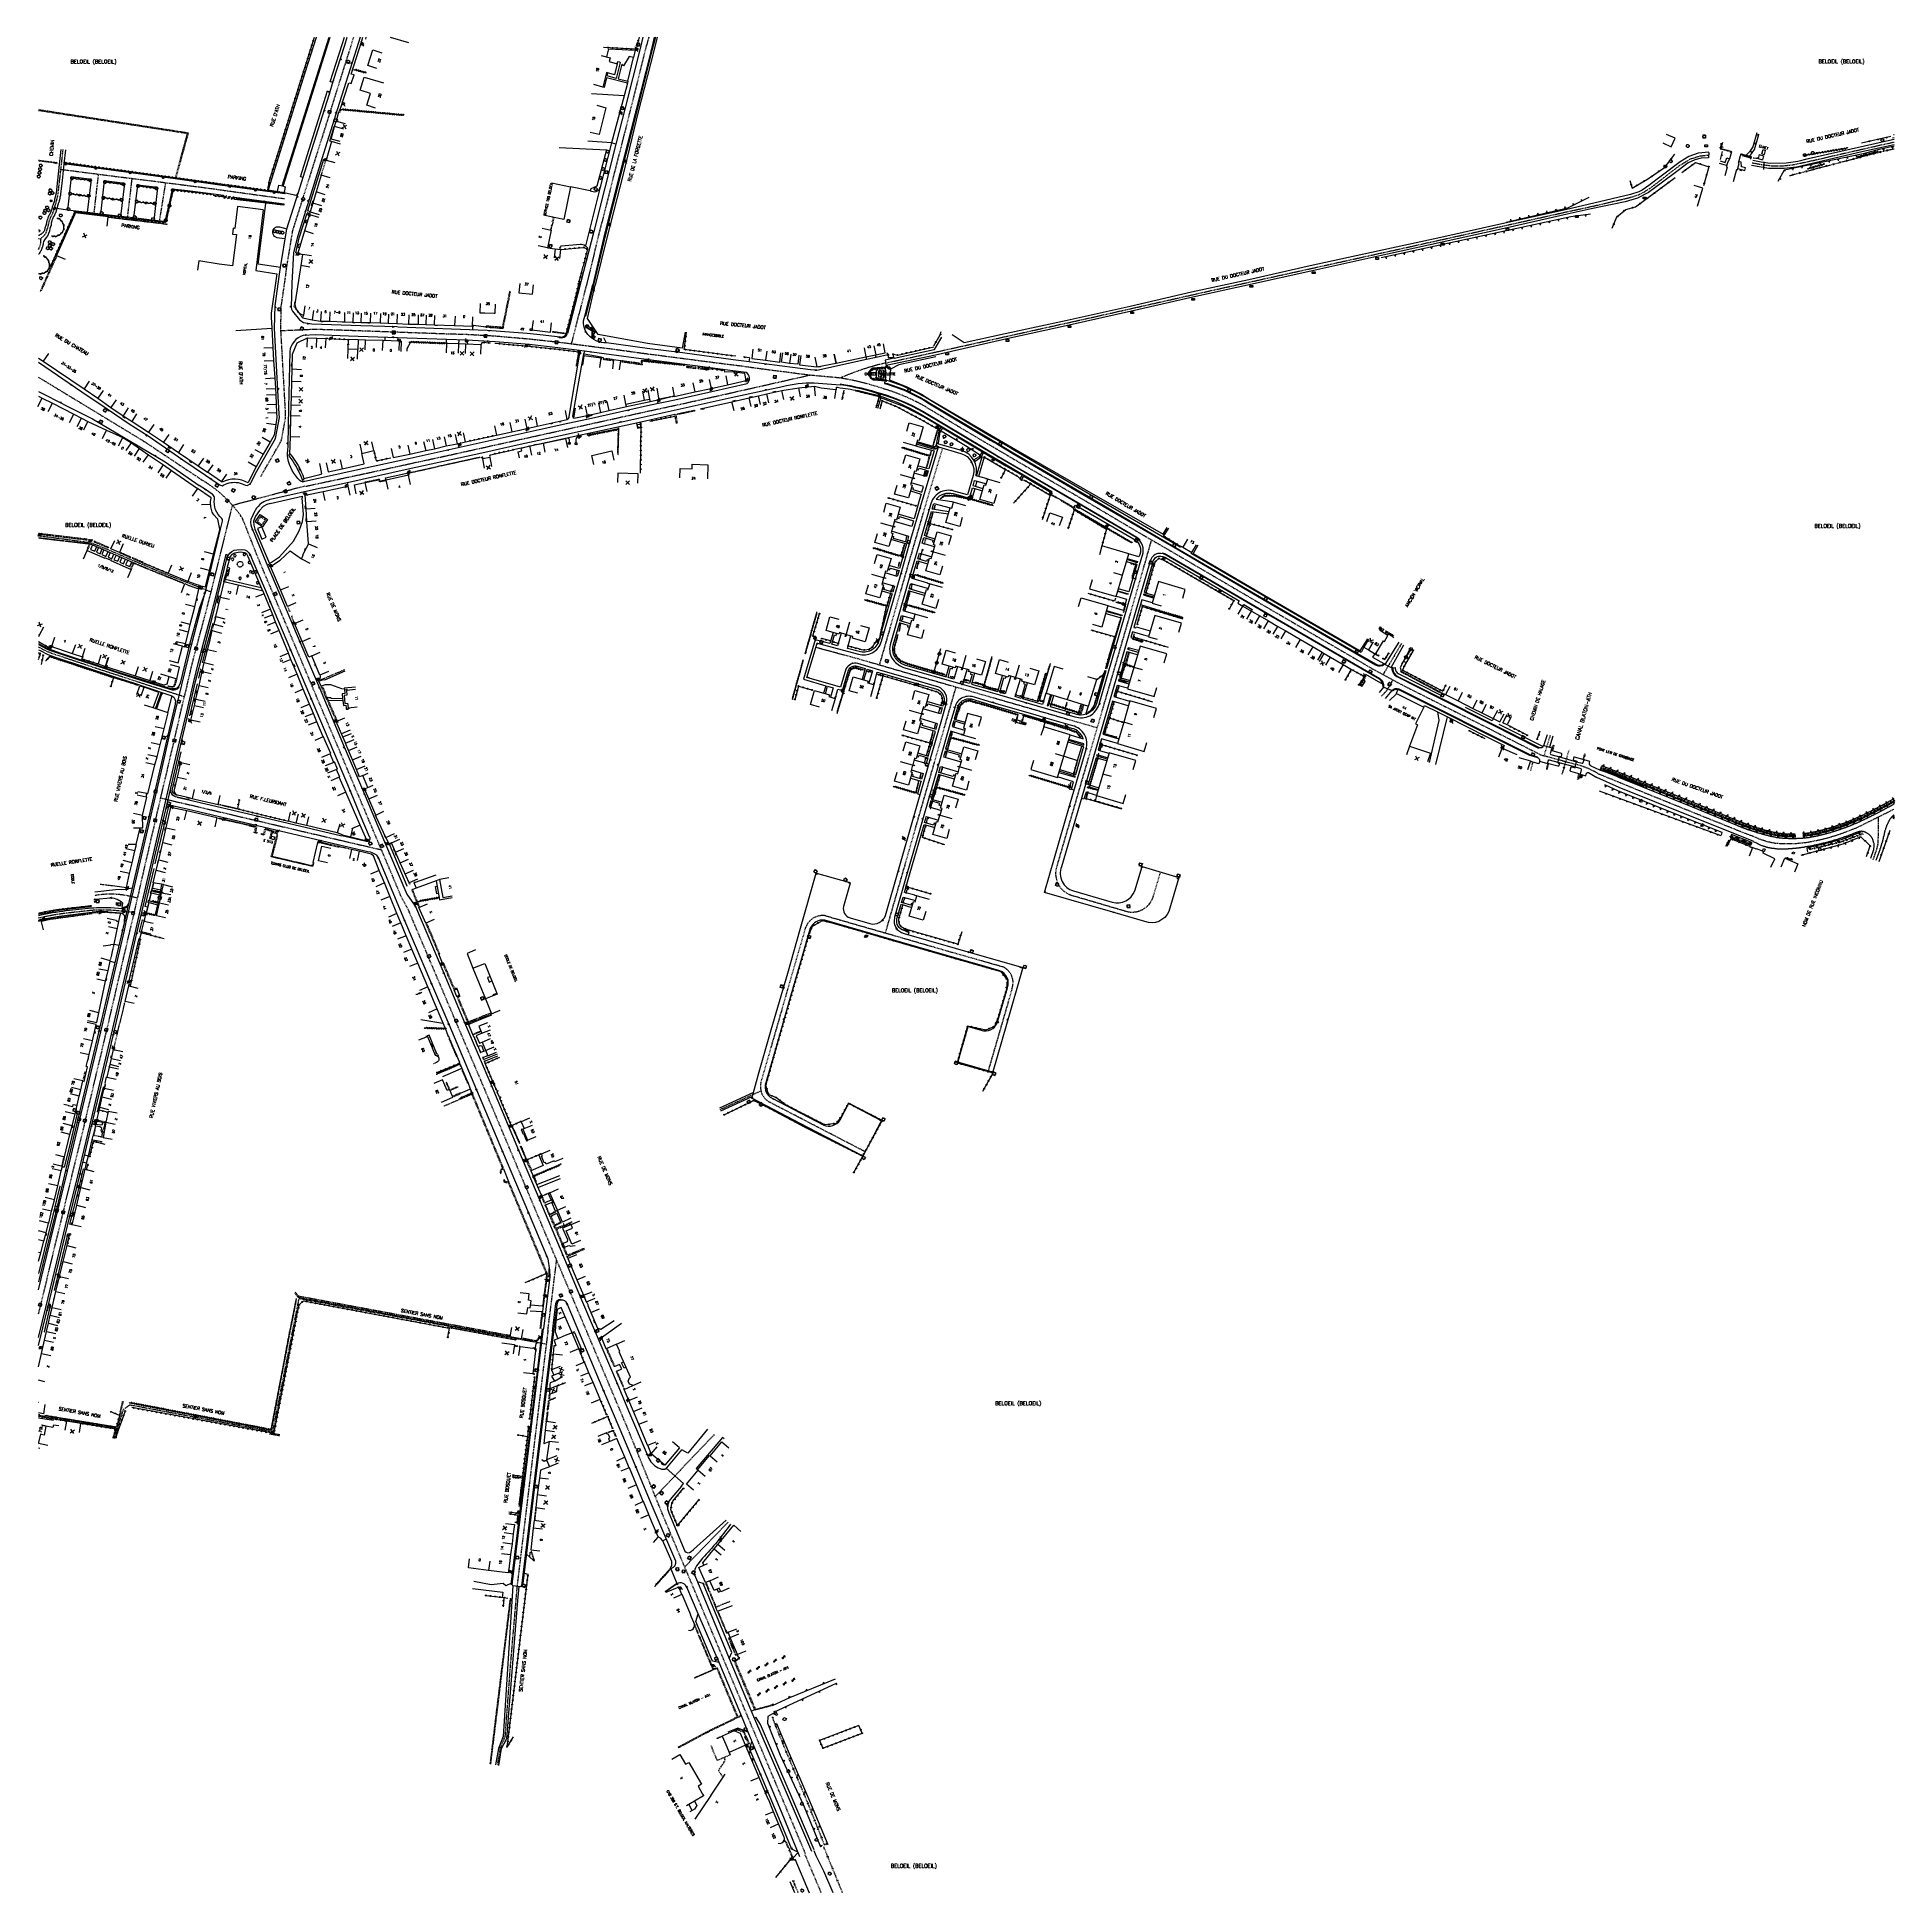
# Model space of a CAD drawing. Header units: millimetres. Extents: x 104999 to 106000, y 137000 to 138000.
import ezdxf
from ezdxf.enums import TextEntityAlignment as Align

# ---------------------------------------------------------------- set-up
doc = ezdxf.new("R2010")
doc.units = ezdxf.units.MM
doc.linetypes.add('DASHED', pattern=[0.75, 0.5, -0.25])
doc.layers.get('0').update_dxf_attribs({"linetype": 'CONTINUOUS'})
for name, color, linetype in [('W0001', 6, 'DASHED'), ('W0008', 7, 'CONTINUOUS'), ('W0100', 7, 'CONTINUOUS'), ('W0105', 7, 'CONTINUOUS'), ('W0112', 1, 'DASHED'), ('W0211', 2, 'CONTINUOUS'), ('W0220', 5, 'DASHED'), ('W0300', 7, 'CONTINUOUS'), ('W0302', 3, 'CONTINUOUS'), ('W0310', 3, 'CONTINUOUS'), ('W0322', 7, 'CONTINUOUS'), ('W0330', 7, 'CONTINUOUS'), ('W0334', 7, 'CONTINUOUS'), ('W0400', 7, 'CONTINUOUS'), ('W0420', 7, 'CONTINUOUS'), ('W0454', 7, 'CONTINUOUS'), ('W0469', 7, 'CONTINUOUS'), ('W0471', 7, 'CONTINUOUS'), ('W0500', 5, 'DASHED'), ('W0511', 5, 'CONTINUOUS'), ('W0515', 5, 'CONTINUOUS'), ('W0851', 7, 'CONTINUOUS'), ('W0980', 7, 'CONTINUOUS'), ('W0984', 7, 'CONTINUOUS'), ('W0989', 7, 'CONTINUOUS'), ('W0991', 7, 'CONTINUOUS'), ('W1102', 7, 'CONTINUOUS'), ('W1471', 7, 'CONTINUOUS')]:
    doc.layers.add(name, color=color, linetype=linetype)
doc.styles.get("Standard").update_dxf_attribs({"font": 'romans.shx', "width": 0.85})

# ---------------------------------------------------------------- blocks, each defined once
blk = doc.blocks.new('t112o')
at = {"color": 0, "linetype": 'Continuous'}
for p, q in [((-0.5, 0.5), (0.5, 0.5)), ((-0.5, -0.5), (-0.5, 0.5)), ((0.5, 0.5), (0.5, -0.5)), ((0.5, -0.5), (-0.5, -0.5))]:
    blk.add_line(p, q, dxfattribs=at)
blk = doc.blocks.new('t322o')
at = {"color": 0, "linetype": 'Continuous'}
for radius in [0.25, 0.15]:
    blk.add_circle((0, 0), radius, dxfattribs=at)
blk = doc.blocks.new('t211o')
at = {"color": 0, "linetype": 'Continuous'}
for p, q in [((-0.3, 0.5), (-0.3, 0)), ((0, 1), (0, 0)), ((0.3, 0.5), (0.3, 0))]:
    blk.add_line(p, q, dxfattribs=at)
blk = doc.blocks.new('t220o')
at = {"color": 0, "linetype": 'Continuous'}
for p, q in [((-0.25, 0.25), (0.25, 0.25)), ((-0.25, -0.25), (0.25, -0.25))]:
    blk.add_line(p, q, dxfattribs=at)
blk = doc.blocks.new('t310o')
at = {"color": 0, "linetype": 'Continuous'}
for centre, start, end in [((-0.5, 0.4), 216.8699, 323.1304), ((0.5, -0.4), 36.8699, 143.1303)]:
    blk.add_arc(centre, 0.625, start, end, dxfattribs=at)
blk = doc.blocks.new('t991o')
at = {"color": 0, "linetype": 'Continuous'}
for p, q in [((-1, 1), (1, -1)), ((-1, -1), (1, 1))]:
    blk.add_line(p, q, dxfattribs=at)
blk = doc.blocks.new('t500o')
at = {"color": 0, "linetype": 'Continuous'}
for centre, start, end in [((-0.5, 0.625), 216.869898, 323.130102), ((0.5, -0.125), 36.869898, 143.130102), ((0.5, -0.625), 36.869898, 143.130102), ((-0.5, 0.125), 216.869898, 323.130102)]:
    blk.add_arc(centre, 0.625, start, end, dxfattribs=at)
blk = doc.blocks.new('T471')
for p, q in [((-0.333334, 0.333334), (-0.333334, -0.333334)), ((-0.333334, 0.333334), (0.333334, 0.333334)), ((-0.333334, 0), (0, 0)), ((0.500001, 0.500001), (1.000002, 1.000002)), ((-0.500001, -0.500001), (-1.000002, -1.000002)), ((-0.333334, -0.333334), (0.333334, -0.333334))]:
    blk.add_line(p, q)
blk.add_ellipse((0, 0), major_axis=(0.471405, 0.471405), ratio=1, start_param=5.4977871438, end_param=11.780972451)
blk = doc.blocks.new('T300')
for p, q in [((-0.8, 0.5), (-0.9, 0.3)), ((-0.9, 0.3), (-0.9, 0.2)), ((-0.9, 0.2), (-0.7, 0.1)), ((-0.7, 0.6), (-0.8, 0.5)), ((-0.8, -0.1), (-0.7, 0.1)), ((-0.6, 0.7), (-0.7, 0.6)), ((-0.7, 0.1), (-0.7, 0.1)), ((-0.5, 0.7), (-0.6, 0.7)), ((-0.3, 0.6), (-0.5, 0.7)), ((-0.3, 0.6), (-0.2, 0.7)), ((-0.2, 0.6), (-0.3, 0.6)), ((-0.2, 0.7), (-0.1, 0.8)), ((-0.1, 0.8), (0.1, 0.8)), ((0.1, 0.8), (0.2, 0.7)), ((0.2, 0.7), (0.3, 0.6)), ((0.3, 0.6), (0.4, 0.5)), ((0.5, 0.5), (0.3, 0.5)), ((0.4, 0.5), (0.4, 0.5)), ((0.6, 0.4), (0.5, 0.5)), ((0.6, 0.4), (0.7, 0.3)), ((0.7, 0.3), (0.7, 0.2)), ((0.7, 0.2), (0.7, 0.1)), ((0.7, 0.1), (0.7, -0.2)), ((-0.8, -0.2), (-0.8, -0.1)), ((-0.7, -0.3), (-0.8, -0.2)), ((-0.8, -0.2), (-0.8, -0.2)), ((-0.7, -0.4), (-0.7, -0.3)), ((-0.5, -0.5), (-0.7, -0.4)), ((-0.4, -0.5), (-0.5, -0.5)), ((-0.4, -0.5), (-0.3, -0.5)), ((-0.3, -0.5), (-0.3, -0.4)), ((-0.3, -0.6), (-0.3, -0.5)), ((-0.3, -0.5), (-0.3, -0.5)), ((-0.2, -0.7), (-0.3, -0.6)), ((-0.1, -0.8), (-0.2, -0.7)), ((0.1, -0.8), (-0.1, -0.8)), ((0.2, -0.7), (0.1, -0.8)), ((0.3, -0.5), (0.2, -0.5)), ((0.3, -0.6), (0.2, -0.7)), ((0.2, -0.7), (0.2, -0.7)), ((0.5, -0.4), (0.3, -0.5)), ((0.3, -0.5), (0.3, -0.6)), ((0.3, -0.5), (0.3, -0.5)), ((0.6, -0.3), (0.5, -0.4)), ((0.7, -0.2), (0.6, -0.3)), ((0.6, -0.3), (0.6, -0.3))]:
    blk.add_line(p, q)
blk = doc.blocks.new('T400')
for p, q in [((-0.15, 0.3), (0.15, 0.3)), ((-0.15, -0.25), (-0.15, 0.3)), ((-0.15, 0.15), (0.15, 0.15)), ((-0.15, 0), (0.15, 0)), ((0.15, 0.3), (0.15, -0.25)), ((-0.15, -0.15), (0.15, -0.15)), ((-0.15, -0.25), (-0.15, -0.3)), ((-0.15, -0.3), (0.15, -0.3)), ((0.15, -0.3), (0.15, -0.25))]:
    blk.add_line(p, q)
blk = doc.blocks.new('T420')
for p, q in [((0.7, 0.7), (-0.8, 0.7)), ((-0.8, 0.7), (-0.8, -0.8)), ((0.7, 0.7), (0.7, -0.8)), ((0.7, -0.8), (-0.8, -0.8))]:
    blk.add_line(p, q)
blk.add_ellipse((0, 0), major_axis=(-0.53, 0.53), ratio=1, start_param=3.926991, end_param=10.210176)
blk = doc.blocks.new('T851')
for p, q in [((-0.2, -0.1), (0, 0.3)), ((0, 0.3), (0.2, -0.1)), ((-0.2, -0.1), (0.2, -0.1))]:
    blk.add_line(p, q)
for major_axis in [(-0.106, 0.106), (-0.0354, 0.0354), (-0.0236, 0.0236)]:
    blk.add_ellipse((0, 0), major_axis=major_axis, ratio=1, start_param=3.926991, end_param=10.210176)
blk = doc.blocks.new('T454')
for p, q in [((-0.25, 0.25), (0.25, -0.25)), ((-0.25, -0.25), (0.25, 0.25)), ((0.75, 0.75), (0.375, 0.375)), ((-0.375, -0.375), (-0.75, -0.75))]:
    blk.add_line(p, q)
blk.add_ellipse((0, 0), major_axis=(0.354, 0.354), ratio=1, start_param=5.49778714, end_param=11.78097245)
blk = doc.blocks.new('T1471')
at = {"color": 0, "linetype": 'Continuous', "flags": 128}
blk.add_lwpolyline([(-0.75, -0.5), (-0.75, 0.5), (0.75, 0.5), (0.75, -0.5), (-0.75, -0.5)], dxfattribs=at)
blk = doc.blocks.new('T469')
at = {"color": 0, "linetype": 'Continuous', "flags": 128}
for points in [[(-0.4, 0.4), (0.4, -0.4)], [(-0.4, -0.4), (0.4, 0.4)]]:
    blk.add_lwpolyline(points, dxfattribs=at)
at = {"color": 0, "linetype": 'Continuous'}
blk.add_circle((0, 0), 0.5, dxfattribs=at)

msp = doc.modelspace()

# ---------------------------------------------------------------- linework, layer by layer
at = {"layer": 'W0001'}
for p, q in [((105059.1, 137650.8), (105078.6, 137644.6)), ((105162.7, 137567.2), (105184.7, 137562.1)), ((105274.5, 137303.2), (105279.2, 137340.9)), ((105364, 137246.9), (105332.4, 137213.6)), ((105371.6, 137199.8), (105348.2, 137175.7))]:
    msp.add_line(p, q, dxfattribs=at)
for points in [[(105119.7, 137763.2), (105130.8, 137782.5), (105133.1, 137794.8), (105133.1, 137797.2), (105132.4, 137809.8), (105130.5, 137843.2), (105130.8, 137855), (105133.2, 137871.7), (105133.6, 137875.3), (105137, 137895.9), (105143, 137914.8), (105150.5, 137938.5), (105159.8, 137968), (105162.2, 137975.8), (105168.2, 137994.7), (105169.8, 138000)], [(105328.8, 138000), (105327.1, 137993.6), (105318.6, 137959.7), (105310.4, 137927.2), (105302.1, 137894.5), (105295.5, 137867.4)], [(105923.5, 137932.3), (105928.3, 137931.4), (105933.9, 137930.7), (105940.4, 137930.7), (105945.7, 137931.3), (105952.4, 137932.7), (105958.3, 137934), (105970.8, 137936.9), (105990.2, 137941.3), (106000, 137943.5)], [(105483, 137830.2), (105499.2, 137833.8), (105566.5, 137848.7), (105631.3, 137863.3), (105693.8, 137877.1), (105745.5, 137888.5), (105792.8, 137899), (105823.2, 137905.8), (105835.3, 137908.4), (105843.4, 137910.2), (105849.1, 137911.6), (105854.4, 137912.8), (105859, 137914), (105862.3, 137915.1), (105865.2, 137916.5), (105868.4, 137918.5), (105871.8, 137921.1), (105874.8, 137923.4), (105880.2, 137927.6), (105885, 137931.2), (105890.3, 137934.4), (105895.5, 137936), (105900.1, 137936.5)], [(105000, 137816.7), (105057.1, 137782), (105088.3, 137761.2)], [(105734.5, 137673.2), (105724.6, 137656.5)], [(105814.6, 137623.7), (105811.3, 137612.8)], [(105413, 137020.6), (105421.7, 137000)]]:
    msp.add_lwpolyline(points, dxfattribs=at)
at = {"layer": 'W0001', "flags": 128}
for points in [[(105000, 137885.6), (105000.3, 137886.2), (105000.9, 137887.9), (105001.2, 137889.4), (105001.1, 137891.1), (105001.8, 137892), (105003, 137893.1), (105004.1, 137894.6), (105004.7, 137896.8), (105005.3, 137898.7), (105005.7, 137900.7), (105006.6, 137903.1), (105007.7, 137905.3), (105008.4, 137907.3), (105009.1, 137909.8), (105009.8, 137912.2), (105010.4, 137914.8), (105011.8, 137926.8), (105013.2, 137939.4)], [(105132.5, 137912.8), (105106.3, 137916.4), (105091.3, 137918.5), (105060.8, 137922.4), (105041.5, 137924.8), (105012, 137928.6)], [(105029.9, 137905.1), (105032.3, 137926)], [(105050.2, 137923.7), (105047.8, 137903)], [(105065.2, 137900.9), (105068.5, 137921.4)], [(105001.1, 137891.1), (105000, 137891.3)], [(105295.5, 137867.4), (105287, 137834.6)], [(105453.2, 137661.6), (105463.1, 137696), (105472, 137727), (105478.5, 137749.3), (105487.3, 137778.6)], [(105000, 137312), (105001, 137316.2), (105012.9, 137365.4), (105018.5, 137388.5), (105024.7, 137414.1), (105036.4, 137463.4), (105049.1, 137517.9), (105051.9, 137529.7), (105057.9, 137556), (105067.3, 137596.4), (105073.1, 137621), (105076.8, 137637.2), (105080.7, 137653.5), (105083.2, 137664), (105086.1, 137675), (105090, 137689.5), (105092.9, 137700.7), (105104.5, 137747.8), (105143.9, 137758.3)], [(105000, 137731.3), (105013.6, 137729.6), (105028.2, 137727.6), (105037.3, 137723.9), (105050.2, 137718.3), (105069.5, 137710.2), (105093, 137701.1)], [(105000, 137671.4), (105002.3, 137670.1), (105006.5, 137668.2), (105031.3, 137659.9), (105059.1, 137650.8)], [(105570.4, 137627.8), (105517.2, 137643.1), (105495.8, 137649.3), (105465.5, 137658), (105441.1, 137665.1), (105418.9, 137671.1)], [(105494.3, 137649.7), (105482.7, 137609.3), (105465.8, 137550.4), (105458.8, 137526), (105456.3, 137517.3)], [(105840.6, 137603.1), (105866.9, 137592.3), (105880.2, 137586.9), (105887.9, 137583.8), (105894.1, 137581.3), (105902.5, 137577.9), (105912.3, 137574), (105918.6, 137571.4), (105923.4, 137569.7), (105927.2, 137568), (105931.5, 137566.6), (105935.8, 137565.7), (105940.9, 137565.4), (105946.9, 137565.5), (105953.6, 137566.2), (105962.8, 137568.1), (105967.9, 137569.6), (105972, 137571), (105979.9, 137574), (106000, 137584)], [(105065.8, 137590), (105162.7, 137567.2)], [(105988.8, 137556.9), (105990.6, 137562), (105991, 137563.6), (105991.4, 137565.3), (105991.5, 137567.8), (105991.7, 137579.8)], [(105367.3, 137422.1), (105389.3, 137432.2)], [(105273.6, 137295.6), (105257.3, 137298.6), (105221.6, 137305.2), (105140.2, 137320.2), (105132.3, 137280.2), (105126, 137248.4), (105051.5, 137262.4)], [(105274.5, 137303.2), (105257.8, 137165.2), (105254, 137120.5), (105251.3, 137084.1), (105248.7, 137077.9), (105247.2, 137068.8)], [(105042.4, 137250.3), (105000, 137257.2)], [(105051.5, 137262.4), (105049, 137262.8), (105045.5, 137260.3), (105040.8, 137244.9)]]:
    msp.add_lwpolyline(points, dxfattribs=at)
at = {"layer": 'W0001'}
for points in [[(105432, 137816.3), (105415.7, 137817.8), (105390.7, 137821), (105377.7, 137822.8), (105374.5, 137823.2), (105361.1, 137824.9), (105325.1, 137829.6), (105309.1, 137831.8), (105291.9, 137834), (105280.3, 137835.5), (105264.8, 137837.2), (105246.3, 137838.8), (105230.9, 137839.7), (105219.9, 137840), (105167.2, 137841.9), (105149.2, 137842.5), (105130.6, 137841.7, 0.314611)], [(105432, 137816.3, -0.048523), (105456.5, 137824.4), (105483, 137830.2)], [(105144, 137758), (105176.7, 137765), (105200.8, 137770.3), (105222, 137774.9), (105247.7, 137780.6), (105270.4, 137785.6), (105285.8, 137789), (105297, 137791.5), (105330.5, 137798.9), (105343.5, 137801.7), (105363.4, 137806.1), (105415.6, 137817.9, 0.591837)], [(105432, 137816.3, -0.039176), (105455.2, 137810.6, -0.057606), (105477.9, 137800.9), (105511.4, 137780.9), (105518.8, 137776.6), (105524, 137773.5), (105562.8, 137750.9), (105593.2, 137732.9), (105609.1, 137723.7), (105658.6, 137694.7), (105710.2, 137664.7), (105719.2, 137659.4), (105734.2, 137651.3), (105753.4, 137641.6), (105781.7, 137627.4), (105809.5, 137613.3, 0.003427), (105819.2, 137610.7), (105828.5, 137608.1, -0.075468), (105840.6, 137603.1)], [(105599.7, 137729.1), (105596.3, 137717), (105579.3, 137658.3), (105562.3, 137599.8), (105548.9, 137553.7, 0.43807), (105557, 137537.5), (105586, 137529, 0.414551), (105600.8, 137537), (105604.7, 137550.1)], [(105723.7, 137644.8, 0.108076), (105729.8, 137653.7, 0.108076)], [(105445.4, 137399.4), (105409.7, 137417.9), (105394.1, 137426, -0.346652), (105389.3, 137436.6), (105396, 137459.7), (105402.7, 137483.1), (105408.4, 137502.9), (105413.6, 137520.7, -0.35351), (105424.3, 137526.5), (105443.7, 137520.9), (105466, 137514.5), (105490.1, 137507.5), (105509.1, 137502.1), (105519.2, 137499.2, -0.410204), (105524.6, 137487.2), (105511.8, 137443)]]:
    msp.add_lwpolyline(points, format="xyb", dxfattribs=at)
at = {"layer": 'W0001', "flags": 128}
for points in [[(105413.3, 137021.1), (105369.4, 137125.3), (105336.5, 137203.4), (105317, 137251.4), (105277.7, 137344.5), (105240.4, 137433), (105199.2, 137529.9), (105195.4, 137536.9), (105186.2, 137558.7), (105178.6, 137576.6), (105176.2, 137582.4), (105170.8, 137595), (105161.9, 137616.2), (105149.8, 137644.6), (105138.6, 137671.2), (105127.7, 137697), (105125.1, 137703.2), (105119, 137717.6), (105109.8, 137740.8, 0.111965), (105088.3, 137761.2, 0.111965)], [(105053.3, 137536.1), (105047.3, 137537.4, 0.08897), (105030.2, 137537.4, 0.08897)], [(105000, 137525.4), (105002.2, 137525.9, -0.027295), (105016.8, 137528.3), (105028.7, 137529.6)], [(105028.7, 137529.6, -0.045801), (105044.3, 137529.2), (105051.6, 137528.4)]]:
    msp.add_lwpolyline(points, format="xyb", dxfattribs=at)
at = {"layer": 'W0008'}
msp.add_line((105143.7, 137905.8), (105144, 137906.8), dxfattribs=at)
for points in [[(105116.8, 137764.9), (105127.6, 137783.7), (105129.8, 137795.1), (105129.7, 137797.1), (105129, 137809.6), (105127.2, 137843.2), (105127.4, 137855.3), (105129.8, 137872.2), (105130.3, 137875.8), (105133.7, 137896.7), (105139.8, 137915.9), (105147.3, 137939.5), (105156.6, 137969), (105159, 137976.8), (105165, 137995.7), (105166.3, 138000)], [(105325.7, 138000), (105324.3, 137994.6), (105315.9, 137961.2), (105311.1, 137942.4), (105299.2, 137895.3), (105292.3, 137868.2)], [(105331.8, 138000), (105330.1, 137992.8), (105321.5, 137958.9), (105313.3, 137926.5), (105305, 137893.8), (105298.6, 137866.6)], [(105900.1, 137937.9), (105900, 137935), (105896.1, 137934.8), (105892.6, 137933.9), (105889, 137932.2), (105883.6, 137928.2), (105875.2, 137921.8), (105867.7, 137916.2), (105861.8, 137913.2), (105855, 137911.3), (105836.7, 137907.4), (105823.8, 137904.6), (105791.5, 137897.3), (105756.4, 137889.5), (105719.7, 137881.5), (105685.6, 137873.9), (105653.2, 137866.7), (105622.1, 137859.8), (105589, 137852.4), (105555.4, 137844.8), (105521.9, 137837.5), (105483.3, 137828.7)], [(105900.1, 137938), (105894.4, 137937.4), (105889.3, 137935.7), (105884.7, 137932.8), (105874.5, 137925.1), (105867.9, 137920), (105864.3, 137917.6), (105862.4, 137916.7), (105857.9, 137915.2), (105838.2, 137910.5), (105823.7, 137907.2), (105790.2, 137899.7), (105755.7, 137892), (105718.3, 137884), (105685.3, 137876.7), (105652.3, 137869.3), (105621.3, 137862.5), (105588.3, 137854.9), (105554.4, 137847.4), (105520.9, 137840.1), (105498.8, 137835.3), (105492.4, 137839.6)], [(106000, 137942), (105991.8, 137940.2), (105982.7, 137938.2), (105962, 137933.4), (105947.5, 137930), (105940.7, 137929.2), (105932.5, 137929.2), (105923.1, 137930.9)], [(105951.4, 137934), (105984.1, 137941.5), (105999.1, 137944.9), (106000, 137945.1)], [(105923.8, 137933.7), (105928.4, 137932.8), (105933.3, 137932.1), (105941.8, 137932.2), (105948.2, 137933.2), (105956.1, 137935.1)], [(105292.3, 137868.2), (105289, 137855.5), (105285, 137840.3)], [(105482.7, 137831.7), (105482.8, 137831.7), (105486.7, 137838.3)], [(105419.5, 137820.6), (105446.2, 137826.4), (105451.4, 137827.6), (105457.6, 137828.9), (105457.9, 137827.3), (105460.9, 137827.3), (105461.1, 137827), (105482.7, 137831.7)], [(105000, 137824.8), (105023.3, 137808.9), (105036.9, 137799.7), (105048.8, 137791.6), (105059, 137785.1), (105077.7, 137772.3), (105090, 137763.9)], [(105000, 137809), (105003.8, 137807.1), (105016.4, 137800.6), (105029.1, 137794.3), (105068.2, 137771.2), (105086.6, 137758.4)], [(105000, 137672.8), (105003.9, 137670.6), (105005.8, 137669.7), (105011.2, 137667.8), (105042.2, 137657.6), (105051.6, 137654.6), (105059.6, 137652.1)], [(105000, 137669.9), (105000.8, 137669.4), (105005, 137667.3), (105009, 137665.9), (105041, 137655.3), (105052.8, 137651.5), (105056.9, 137650.1)], [(105725.8, 137661.9), (105733.3, 137673.9)], [(105728.9, 137660.3), (105735.7, 137672.5)], [(105724.9, 137649.8), (105722.4, 137646.9)], [(105729.4, 137648), (105725.8, 137643.7)], [(105811.3, 137618.2), (105813.2, 137624.2)], [(105816, 137623.3), (105814.3, 137617.3), (105815.7, 137617)], [(105081.6, 137588.8), (105118.5, 137580.2), (105163.5, 137569.6)], [(105080.1, 137584.1), (105117.9, 137575.2), (105162.2, 137564.8)], [(105000, 137524.2), (105000.9, 137524.5), (105004.9, 137525.3), (105011.1, 137526.3), (105024.2, 137528), (105028.8, 137528.4)], [(105385.2, 137431.3), (105366.9, 137422.9)], [(105367.6, 137421.4), (105384.5, 137429.1)], [(105277, 137302.5), (105273.2, 137271.7), (105266.7, 137218.7), (105260.2, 137165.4), (105259.9, 137164.9), (105255.6, 137165.5), (105255.2, 137166.2), (105261.9, 137220.4), (105269.3, 137280.9), (105272.1, 137303.9)], [(105255.6, 137165.5), (105250.3, 137084.2), (105247.8, 137077.8), (105246.3, 137069)], [(105248.1, 137068.7), (105249.5, 137077.7), (105252.3, 137083.2)], [(105407.6, 137018.4), (105415.3, 137000)], [(105428.2, 137000), (105423.2, 137011.7), (105419.1, 137019.9), (105417.9, 137022.7)]]:
    msp.add_lwpolyline(points, dxfattribs=at)
for points in [[(105173.3, 138000), (105172.4, 137997.2), (105161.1, 137961.3), (105152.7, 137934.5), (105144, 137906.8), (105139.5, 137892.4), (105137.4, 137884), (105136.4, 137867.5), (105136.1, 137854.4), (105136.3, 137853.4), (105136.9, 137852.4), (105140.6, 137847.7), (105142.7, 137846.2), (105147.3, 137845.5), (105173.6, 137844.6), (105193.1, 137844), (105193.8, 137843.9), (105241.7, 137842.1), (105263.3, 137840.4), (105272, 137839.5), (105279.4, 137838.6), (105280.5, 137838.5), (105280.5, 137838.1, 0.412931), (105285, 137840.3, 0.412931)], [(105419.5, 137820.6), (105416, 137820.8), (105391.1, 137824), (105382.9, 137825.1), (105374.3, 137826.2), (105347.1, 137829.8), (105328, 137832.3), (105306, 137835.2, -0.221148), (105296, 137839.8, -0.264041), (105294.3, 137849.7), (105298.6, 137866.6)], [(105143.4, 137760.7), (105176.1, 137767.9), (105200.2, 137773.2), (105221.3, 137777.8), (105247.1, 137783.5), (105269.7, 137788.5), (105285.2, 137791.9), (105296.4, 137794.4), (105329.8, 137801.8), (105342.8, 137804.6), (105362.8, 137809), (105381.8, 137813.3, 0.517133), (105381.4, 137819.3), (105374.2, 137820.2), (105360.7, 137822), (105324.7, 137826.7), (105308.7, 137828.8), (105291.5, 137831.1), (105279.9, 137832.6), (105264.5, 137834.3), (105246.1, 137835.8), (105230.7, 137836.7), (105219.8, 137837.1), (105167, 137838.9), (105149.2, 137839.5), (105142.6, 137839.2, 0.303613), (105135.3, 137830.6), (105134.7, 137800.5), (105134.3, 137780.5), (105134.2, 137776.5)], [(105284.9, 137793.9, 0.220499), (105286, 137795.5), (105288.8, 137812.6), (105291.7, 137829.7, -0.013685), (105291.5, 137831.1)], [(105288.5, 137794.7, -0.273406), (105288, 137795.7), (105290.7, 137812.3), (105293.8, 137829.3), (105294.3, 137830.7)], [(105483.3, 137828.7), (105456.7, 137823), (105456.5, 137822.2), (105449.6, 137821.6, 0.740603), (105450, 137815.4), (105456.8, 137814.8)], [(105153, 137757.1), (105165.6, 137759.9), (105199.2, 137767.3), (105238.8, 137776), (105259.6, 137780.7), (105283.7, 137785.9), (105323.2, 137794.6), (105373.3, 137805.8), (105392.5, 137810), (105400.9, 137811.8, -0.065571), (105418, 137813.8), (105432, 137812.7)], [(105724.6, 137649.9, 0.283591), (105722.6, 137654), (105708.6, 137662.1), (105661.9, 137689.3), (105627.4, 137709.4), (105607.7, 137720.9, 0.244713), (105601.8, 137721.3, 0.173699), (105599, 137717.3), (105598.7, 137716.3), (105581.7, 137657.6), (105564.7, 137599.1), (105551.3, 137552.9, 0.441146), (105557.7, 137539.9), (105578.6, 137533.8, 0.390518), (105590.8, 137540), (105594.7, 137553.1), (105614.5, 137547.2), (105609.1, 137528.9, -0.406836), (105596.2, 137523.4), (105578.9, 137528.4), (105542.1, 137539.1), (105555.6, 137585.7), (105564.5, 137616.2, 0.437376), (105557.3, 137628.9), (105542.3, 137633.2), (105537, 137634.8), (105513.8, 137641.5), (105503.1, 137644.6, 0.207427), (105496.7, 137643.3, 0.17652), (105493.9, 137639.2), (105491.5, 137630.9), (105485.1, 137608.6), (105476.7, 137579.3), (105468, 137549), (105461.3, 137525.8), (105461.2, 137525.3, 0.40816), (105466.4, 137517), (105507.1, 137505.3), (105530.4, 137498.6), (105521.7, 137467.9), (105514.3, 137442.4), (105514.1, 137442.3), (105495.4, 137447.7), (105500.9, 137466.9), (105509.3, 137464.6, 0.390446), (105517, 137469.9), (105522.1, 137487.7, 0.42061), (105518.1, 137496.9), (105508.4, 137499.7), (105489.5, 137505.1), (105465.3, 137512.1), (105443, 137518.5), (105423.7, 137524.1, 0.34404), (105415.9, 137519.9), (105410.8, 137502.2), (105405.1, 137482.4), (105398.4, 137459), (105391.7, 137436, 0.344983), (105395.3, 137428.2), (105410.8, 137420.1), (105423.1, 137413.7, 0.359663), (105432, 137416.5), (105436.4, 137425.2), (105436.6, 137425.3), (105454.1, 137416.2), (105454.1, 137415.8), (105444.4, 137397.3), (105444.1, 137397.2), (105414.6, 137412.5), (105384.4, 137428.2), (105384.3, 137428.3), (105385.2, 137431.3), (105388, 137441.2), (105394.8, 137465), (105403.7, 137495.6), (105410.6, 137519.8), (105419.1, 137549.4), (105419.3, 137549.5), (105437.2, 137544.4), (105437.4, 137544.1), (105433.8, 137531.5, 0.400424), (105437.3, 137525.4), (105448, 137522.3, 0.384162), (105456.4, 137526.7), (105463.4, 137551.1), (105471.8, 137580.6), (105480.3, 137610), (105486.7, 137632.3), (105489.1, 137640.7, 0.204999), (105488.7, 137646.2, 0.185632), (105485.1, 137649.8), (105473.5, 137653.1), (105455.1, 137658.4), (105441.6, 137662.4, 0.367661), (105435.1, 137659.4), (105432.2, 137649.7), (105414.1, 137655), (105419.6, 137673.5), (105441.8, 137667.5, 0.173096), (105449.3, 137668.2, 0.194481), (105454.3, 137674.5), (105460.7, 137696.7), (105464.6, 137710.5), (105469.6, 137727.7), (105476.1, 137750), (105484.9, 137779.3), (105497, 137775.7, -0.410152), (105503.7, 137763.8), (105500.7, 137753.3), (105493.3, 137755.4, 0.43181), (105480.7, 137748), (105474.5, 137726.7), (105469.6, 137709.7), (105465.4, 137695.1), (105458.9, 137672.6, 0.227138), (105460.7, 137664.2, 0.139554), (105466.2, 137660.4), (105496.5, 137651.7), (105517.9, 137645.5), (105538.2, 137639.7), (105558.5, 137633.8, 0.437754), (105571.5, 137640.5), (105580.4, 137670.9), (105594.6, 137719.8), (105594.9, 137720.8, 0.351213), (105591.6, 137730.3), (105561.1, 137748.1), (105522.4, 137770.7), (105517.1, 137773.8), (105509.7, 137778.1), (105476.3, 137798.1, 0.057621), (105454.2, 137807.5), (105454.2, 137807.3, 0.039231), (105432, 137812.7, 0.039231)], [(105455.9, 137813.8, -0.071677), (105479.5, 137803.3), (105513.1, 137783.3), (105516.9, 137781), (105525.3, 137776), (105565.8, 137752.4), (105610.6, 137726.3), (105660.1, 137697.4), (105711.7, 137667.3), (105720.8, 137662.1, 0.324653), (105725.1, 137662.4, 0.324653)], [(105729.8, 137660.1), (105729.8, 137659.5, 0.265116), (105732.2, 137655.7), (105754.8, 137644.4), (105783.1, 137630.1), (105808.3, 137617.4), (105808.6, 137617.2, 0.306558), (105811.3, 137618.2)], [(105729.7, 137647.7, -0.27778), (105732.9, 137648.5), (105753.8, 137638.1), (105780.9, 137624.4), (105803.6, 137613), (105807.2, 137612), (105807.6, 137611.9, -0.387608), (105808.9, 137609.8), (105808.5, 137608.4)], [(105813.2, 137608.6), (105813.7, 137610.3), (105813.8, 137610.5), (105814.2, 137610.5), (105818.8, 137609.3), (105828.1, 137606.7), (105831.1, 137605.8, -0.412097), (105831.4, 137605.2), (105830.8, 137602.9), (105833.9, 137602), (105834.3, 137603.4, -0.347262), (105835.4, 137603.8), (105839.8, 137601.1)], [(105815.2, 137615.7), (105814.7, 137614), (105814.8, 137613.7), (105815, 137613.5), (105819.6, 137612.2), (105828.9, 137609.5), (105831.9, 137608.7, 0.412097), (105832.5, 137609.1), (105832.9, 137610.6)], [(105841.4, 137605), (105836.8, 137607.2, -0.415304), (105836.1, 137609.7), (105832.9, 137610.6)], [(105000, 137526.7), (105002, 137527.2, -0.027318), (105016.7, 137529.5), (105028.5, 137530.8)]]:
    msp.add_lwpolyline(points, format="xyb", dxfattribs=at)
at = {"layer": 'W0008', "flags": 128}
for points in [[(105012, 137939.5), (105011, 137931.3), (105010.1, 137923), (105009.4, 137916), (105008.6, 137912.6), (105008.5, 137911.8), (105007.8, 137909.8), (105007.3, 137908.4), (105006.9, 137906.7), (105006, 137904.7), (105005.9, 137904.5), (105005.8, 137904.3), (105005.7, 137904.1), (105005.5, 137903.9), (105005.4, 137903.6), (105005.3, 137903.4), (105005.2, 137903.2), (105005.1, 137903), (105005, 137902.7), (105004.9, 137902.5), (105004.9, 137902.3), (105004.8, 137902), (105004.7, 137901.8), (105004.6, 137901.6), (105004.6, 137901.4), (105004.5, 137901.1), (105004.4, 137900.9), (105004.4, 137900.7), (105004.3, 137900.4), (105004.3, 137900.2), (105004.2, 137899.9), (105004.2, 137899.7), (105003.9, 137898.5), (105003.4, 137897), (105003.1, 137895.8), (105003, 137895.5), (105002.8, 137895.3), (105002.7, 137895.1), (105002.5, 137894.9), (105002.4, 137894.7), (105002.2, 137894.5), (105002, 137894.3), (105001.8, 137894.2), (105001.6, 137894), (105001.4, 137893.8), (105001.2, 137893.7), (105000.9, 137893.6), (105000.7, 137893.4), (105000.5, 137893.3), (105000.3, 137893.2), (105000, 137893.1), (105000, 137893.1)], [(105014.5, 137939.3), (105013.6, 137931.7), (105012.6, 137922.8), (105011.8, 137915.4), (105011.7, 137915.2), (105011.7, 137914.9), (105011.7, 137914.6), (105011.6, 137914.4), (105011.6, 137914.1), (105011.5, 137913.9), (105011.5, 137913.6), (105011.5, 137913.4), (105011.4, 137913.1), (105011.4, 137912.9), (105011.3, 137912.6), (105011.2, 137912.4), (105011.2, 137912.1), (105011.1, 137911.9), (105011, 137911.6), (105011, 137911.4), (105010.9, 137911.1), (105010.8, 137910.9), (105010.7, 137910.7), (105010.6, 137910.4), (105010.5, 137910.2), (105010.2, 137909.1), (105009.9, 137908.2), (105009.8, 137907.6), (105009.7, 137907.3), (105009.7, 137907.1), (105009.6, 137906.8), (105009.5, 137906.6), (105009.4, 137906.3), (105009.4, 137906.1), (105009.3, 137905.8), (105009.2, 137905.6), (105009.1, 137905.3), (105009, 137905.1), (105008.9, 137904.9), (105008.8, 137904.6), (105008.7, 137904.4), (105008.6, 137904.2), (105008.5, 137903.9), (105008.4, 137903.7), (105008.3, 137903.5), (105008.1, 137903.3), (105007.7, 137902.5), (105007.6, 137902.3), (105007.5, 137902.1), (105007.4, 137901.9), (105007.3, 137901.6), (105007.2, 137901.4), (105007.2, 137901.2), (105007.1, 137900.9), (105007, 137900.7), (105006.9, 137900.5), (105006.9, 137900.2), (105006.8, 137900), (105006.8, 137899.7), (105006.7, 137898.7), (105006.4, 137897.8), (105006, 137896.8), (105005.8, 137895.5), (105005.4, 137894.2), (105004.9, 137893.1), (105004, 137892), (105003.1, 137890.8), (105002.6, 137889.9), (105002.4, 137888.8), (105002.4, 137888.5), (105002.4, 137888.3), (105002.3, 137888), (105002.3, 137887.8), (105002.2, 137887.5), (105002.1, 137887.3), (105002.1, 137887.1), (105002, 137886.8), (105001.9, 137886.6), (105001.8, 137886.4), (105001.7, 137886.2), (105001.7, 137885.9), (105001.6, 137885.7), (105001.5, 137885.5), (105001.4, 137885.3), (105001.3, 137885.1), (105001.2, 137884.8), (105001, 137884.6), (105000.9, 137884.4), (105000.8, 137884.2), (105000.6, 137883.9), (105000.5, 137883.7), (105000.4, 137883.5), (105000.2, 137883.3), (105000.1, 137883.1), (105000, 137883)], [(105132.9, 137915.5), (105113.9, 137918.1), (105099, 137920.1), (105073.5, 137923.6), (105049.7, 137926.8), (105028.4, 137929.7), (105013.6, 137931.8)], [(105099.6, 137914.6), (105094.3, 137915.4), (105080.3, 137917.2), (105071.9, 137918.1), (105070.3, 137910.5), (105068.1, 137900.6), (105062.2, 137901.2), (105051.2, 137902.6), (105044.3, 137903.4), (105033.4, 137904.7), (105026.4, 137905.5), (105015.5, 137906.8), (105009.8, 137907.6)], [(105026.4, 137905.5), (105028.5, 137923.3), (105017.5, 137924.7), (105015.5, 137906.8)], [(105044.3, 137903.4), (105046.4, 137921.2), (105035.4, 137922.5), (105033.4, 137904.7)], [(105062.2, 137901.2), (105064.2, 137919), (105053.3, 137920.3), (105051.2, 137902.6)], [(105987.4, 137557.5), (105989.1, 137562.3), (105989.3, 137564.2), (105989.3, 137564.4), (105989.3, 137564.7), (105989.2, 137565), (105989.2, 137565.2), (105989.2, 137565.5), (105989.1, 137565.8), (105989, 137566), (105989, 137566.3), (105988.9, 137566.5), (105988.8, 137566.7), (105988.7, 137567), (105988.7, 137567.2), (105988.6, 137567.4), (105988.5, 137567.7), (105988.4, 137567.9), (105988.3, 137568.1), (105988.2, 137568.3), (105988.1, 137568.5), (105988, 137568.7), (105987.8, 137568.9), (105987.7, 137569.2), (105987.5, 137569.3), (105987.4, 137569.5), (105987.2, 137569.7), (105987, 137569.9), (105986.8, 137570.1), (105986.7, 137570.2), (105986.5, 137570.4), (105986.3, 137570.5), (105986.1, 137570.7), (105985.9, 137570.8), (105985.7, 137570.9), (105985.4, 137571), (105985.2, 137571.2), (105985, 137571.3), (105984.8, 137571.4), (105984.6, 137571.5), (105984.3, 137571.6), (105984.1, 137571.7), (105983.9, 137571.8), (105983.6, 137571.9), (105983.4, 137571.9), (105983.2, 137572), (105982.9, 137572), (105982.7, 137572.1), (105982.4, 137572.1), (105982.2, 137572), (105981.9, 137572), (105981.7, 137572), (105981.4, 137571.9), (105981.2, 137571.9), (105981, 137571.8), (105980.7, 137571.7), (105980.5, 137571.6), (105980.2, 137571.6), (105980, 137571.5), (105979.8, 137571.4), (105979.5, 137571.3), (105979.3, 137571.3), (105979.1, 137571.2), (105978.8, 137571.1), (105978.6, 137571), (105978.4, 137570.9), (105978.2, 137570.8), (105977.9, 137570.7), (105977.7, 137570.6), (105977.5, 137570.5), (105977.3, 137570.4), (105977, 137570.3), (105976.8, 137570.2), (105976.6, 137570.2), (105976.4, 137570.1), (105976.1, 137570), (105975.9, 137569.9), (105975.7, 137569.8), (105975.4, 137569.7), (105975.2, 137569.6), (105975, 137569.5), (105974.7, 137569.5), (105974.5, 137569.4), (105974.3, 137569.3), (105974, 137569.2), (105973.8, 137569.1), (105973.6, 137569), (105973.3, 137569), (105973.1, 137568.9), (105972.8, 137568.8), (105972.6, 137568.7), (105972.4, 137568.6), (105972.1, 137568.6), (105971.9, 137568.5), (105971.7, 137568.4), (105971.4, 137568.3), (105971.2, 137568.2), (105970.9, 137568.2), (105970.7, 137568.1), (105970.5, 137568), (105970.2, 137567.9), (105970, 137567.8), (105969.8, 137567.8), (105969.5, 137567.7), (105969.3, 137567.6), (105969, 137567.5), (105968.8, 137567.5), (105968.6, 137567.4), (105968.3, 137567.3), (105968.1, 137567.2), (105967.8, 137567.2), (105967.6, 137567.1), (105967.4, 137567), (105967.1, 137567), (105966.9, 137566.9), (105966.6, 137566.8), (105966.4, 137566.8), (105966.2, 137566.7), (105965.9, 137566.6), (105965.7, 137566.6), (105965.4, 137566.5), (105965.2, 137566.4), (105965, 137566.4), (105964.7, 137566.3), (105964.5, 137566.2), (105964.3, 137566.2), (105964, 137566.1), (105963.8, 137566.1), (105963.5, 137566), (105963.3, 137565.9), (105963.1, 137565.9), (105962.8, 137565.8), (105962.6, 137565.7), (105962.3, 137565.7), (105962.1, 137565.6), (105961.8, 137565.6), (105961.6, 137565.5), (105961.4, 137565.4), (105961.1, 137565.4), (105960.9, 137565.3), (105960.6, 137565.3), (105960.4, 137565.2), (105960.2, 137565.2), (105959.9, 137565.1), (105959.7, 137565.1), (105959.4, 137565), (105959.2, 137564.9), (105959, 137564.9), (105958.7, 137564.8), (105958.5, 137564.8), (105958.2, 137564.7), (105958, 137564.7), (105957.7, 137564.6), (105957.5, 137564.6), (105957.3, 137564.5), (105957, 137564.5), (105956.8, 137564.4), (105956.5, 137564.4), (105956.3, 137564.3), (105956, 137564.3), (105955.8, 137564.2), (105955.6, 137564.2), (105955.3, 137564.1), (105955.1, 137564.1), (105954.8, 137564), (105954.6, 137564), (105954.3, 137563.9), (105954.1, 137563.9), (105953.8, 137563.8), (105953.6, 137563.8), (105953.3, 137563.8), (105953.1, 137563.7), (105952.8, 137563.7), (105952.6, 137563.6), (105952.3, 137563.6), (105952.1, 137563.6), (105951.8, 137563.5), (105951.6, 137563.5), (105951.3, 137563.4), (105951.1, 137563.4), (105950.8, 137563.4), (105950.6, 137563.3), (105950.3, 137563.3), (105950.1, 137563.3), (105949.8, 137563.2), (105949.6, 137563.2), (105949.3, 137563.1), (105949.1, 137563.1), (105948.8, 137563.1), (105948.6, 137563), (105948.3, 137563), (105948.1, 137563), (105947.8, 137562.9), (105947.6, 137562.9), (105947.3, 137562.9), (105947.1, 137562.8), (105946.8, 137562.8), (105946.6, 137562.8), (105946.3, 137562.7), (105946.1, 137562.7), (105945.8, 137562.7), (105945.6, 137562.7), (105945.3, 137562.7), (105945.1, 137562.6), (105944.8, 137562.6), (105944.6, 137562.6), (105944.3, 137562.6), (105944, 137562.6), (105943.8, 137562.6), (105943.5, 137562.6), (105943.3, 137562.6), (105943, 137562.6), (105942.8, 137562.5), (105942.5, 137562.5), (105942.3, 137562.5), (105942, 137562.5), (105941.8, 137562.5), (105941.5, 137562.5), (105941.3, 137562.5), (105941, 137562.5), (105940.8, 137562.5), (105940.5, 137562.5), (105940.3, 137562.5), (105940, 137562.5), (105939.7, 137562.5), (105939.5, 137562.5), (105939.2, 137562.5), (105939, 137562.5), (105938.7, 137562.5), (105938.5, 137562.5), (105938.2, 137562.5), (105938, 137562.5), (105937.7, 137562.5), (105937.5, 137562.5), (105937.2, 137562.5), (105937, 137562.5), (105936.7, 137562.6), (105936.5, 137562.6), (105936.2, 137562.6), (105936, 137562.6), (105935.7, 137562.6), (105935.5, 137562.7), (105935.2, 137562.7), (105935, 137562.7), (105934.7, 137562.8), (105934.5, 137562.8), (105934.2, 137562.8), (105934, 137562.9), (105933.7, 137562.9), (105933.4, 137563), (105933.2, 137563), (105933, 137563.1), (105932.7, 137563.1), (105932.5, 137563.2), (105932.2, 137563.2), (105932, 137563.3), (105931.7, 137563.3), (105931.5, 137563.4), (105931.3, 137563.5), (105931, 137563.5), (105930.8, 137563.6), (105930.5, 137563.7), (105930.3, 137563.8), (105930.1, 137563.8), (105929.8, 137563.9), (105929.6, 137564), (105929.4, 137564.1), (105929.1, 137564.2), (105928.9, 137564.3), (105928.7, 137564.3), (105928.4, 137564.4), (105928.2, 137564.5), (105928, 137564.6), (105927.7, 137564.7), (105927.5, 137564.8), (105927.3, 137564.9), (105927.1, 137565.1), (105926.8, 137565.2), (105926.6, 137565.3), (105926.4, 137565.4), (105926.2, 137565.5), (105926, 137565.6), (105924.3, 137566.3), (105924.1, 137566.8), (105890.3, 137580.2), (105851.9, 137595.7), (105839.8, 137601.1)], [(106000, 137586.7), (106000, 137586.7), (105999.8, 137586.6), (105999.6, 137586.4), (105999.3, 137586.3), (105999.1, 137586.2), (105998.9, 137586.1), (105998.7, 137586), (105998.5, 137585.8), (105998.2, 137585.7), (105998, 137585.6), (105997.8, 137585.5), (105997.6, 137585.4), (105997.4, 137585.3), (105997.1, 137585.1), (105996.9, 137585), (105996.7, 137584.9), (105996.5, 137584.8), (105996.3, 137584.7), (105996, 137584.5), (105995.8, 137584.4), (105995.6, 137584.3), (105995.4, 137584.2), (105995.2, 137584.1), (105994.9, 137584), (105994.7, 137583.8), (105994.5, 137583.7), (105994.3, 137583.6), (105994.1, 137583.5), (105993.8, 137583.4), (105993.6, 137583.2), (105993.4, 137583.1), (105993.2, 137583), (105993, 137582.9), (105992.7, 137582.8), (105992.5, 137582.7), (105992.3, 137582.5), (105992.1, 137582.4), (105991.9, 137582.3), (105991.6, 137582.2), (105991.4, 137582.1), (105991.2, 137582), (105991, 137581.9), (105990.7, 137581.7), (105990.5, 137581.6), (105990.3, 137581.5), (105990.1, 137581.4), (105989.9, 137581.3), (105989.6, 137581.2), (105989.4, 137581), (105989.2, 137580.9), (105989, 137580.8), (105988.7, 137580.7), (105988.5, 137580.6), (105988.3, 137580.5), (105988.1, 137580.4), (105987.9, 137580.3), (105987.6, 137580.1), (105987.4, 137580), (105987.2, 137579.9), (105987, 137579.8), (105986.7, 137579.7), (105986.5, 137579.6), (105986.3, 137579.5), (105986.1, 137579.4), (105985.8, 137579.3), (105985.6, 137579.1), (105985.4, 137579), (105985.2, 137578.9), (105984.9, 137578.8), (105984.7, 137578.7), (105984.5, 137578.6), (105984.3, 137578.5), (105984, 137578.4), (105983.8, 137578.3), (105983.6, 137578.2), (105983.4, 137578.1), (105983.1, 137578), (105982.9, 137577.9), (105982.7, 137577.8), (105982.5, 137577.7), (105982.2, 137577.6), (105982, 137577.4), (105981.8, 137577.3), (105981.6, 137577.2), (105981.3, 137577.1), (105981.1, 137577), (105980.9, 137576.9), (105980.7, 137576.8), (105980.4, 137576.7), (105980.2, 137576.6), (105980, 137576.5), (105979.8, 137576.4), (105979.5, 137576.3), (105979.3, 137576.2), (105979.1, 137576.1), (105978.9, 137576.1), (105978.6, 137576), (105978.4, 137575.9), (105978.2, 137575.8), (105977.9, 137575.7), (105977.7, 137575.6), (105977.5, 137575.5), (105977.3, 137575.4), (105977, 137575.3), (105976.8, 137575.2), (105976.6, 137575.1), (105976.3, 137575), (105976.1, 137574.9), (105975.9, 137574.8), (105975.6, 137574.7), (105975.4, 137574.7), (105975.2, 137574.6), (105975, 137574.5), (105974.7, 137574.4), (105974.5, 137574.3), (105974.3, 137574.2), (105974, 137574.1), (105973.8, 137574), (105973.6, 137574), (105973.3, 137573.9), (105973.1, 137573.8), (105972.8, 137573.7), (105972.6, 137573.6), (105972.4, 137573.5), (105972.1, 137573.4), (105971.9, 137573.4), (105971.7, 137573.3), (105971.4, 137573.2), (105971.2, 137573.1), (105971, 137573), (105970.7, 137572.9), (105970.5, 137572.9), (105970.3, 137572.8), (105970, 137572.7), (105969.8, 137572.6), (105969.5, 137572.5), (105969.3, 137572.4), (105969.1, 137572.4), (105968.8, 137572.3), (105968.6, 137572.2), (105968.4, 137572.1), (105968.1, 137572.1), (105967.9, 137572), (105967.6, 137571.9), (105967.4, 137571.8), (105967.2, 137571.8), (105966.9, 137571.7), (105966.7, 137571.6), (105966.5, 137571.5), (105966.2, 137571.5), (105966, 137571.4), (105965.7, 137571.3), (105965.5, 137571.2), (105965.3, 137571.2), (105965, 137571.1), (105964.8, 137571), (105964.5, 137571), (105964.3, 137570.9), (105964, 137570.8), (105963.8, 137570.8), (105963.6, 137570.7), (105963.3, 137570.6), (105963.1, 137570.6), (105962.8, 137570.5), (105962.6, 137570.5), (105962.3, 137570.4), (105962.1, 137570.3), (105961.9, 137570.3), (105961.6, 137570.2), (105961.4, 137570.2), (105961.1, 137570.1), (105960.9, 137570), (105960.6, 137570), (105960.4, 137569.9), (105960.1, 137569.9), (105959.9, 137569.8), (105959.7, 137569.7), (105959.4, 137569.7), (105959.2, 137569.6), (105958.9, 137569.6), (105958.7, 137569.5), (105958.4, 137569.5), (105958.2, 137569.4), (105957.9, 137569.4), (105957.7, 137569.3), (105957.4, 137569.3), (105957.2, 137569.2), (105956.9, 137569.2), (105956.7, 137569.1), (105956.4, 137569.1), (105956.2, 137569), (105956, 137569), (105955.7, 137568.9), (105955.5, 137568.9), (105955.2, 137568.8), (105955, 137568.8), (105954.7, 137568.7), (105954.5, 137568.7), (105954.2, 137568.7), (105954, 137568.6), (105953.7, 137568.6), (105953.5, 137568.6), (105953.2, 137568.5), (105953, 137568.5), (105952.7, 137568.5), (105952.5, 137568.4), (105952.2, 137568.4), (105952, 137568.4), (105951.7, 137568.3), (105951.5, 137568.3), (105951.2, 137568.3), (105951, 137568.3), (105950.7, 137568.2), (105950.5, 137568.2), (105950.2, 137568.2), (105950, 137568.2), (105949.7, 137568.2), (105949.5, 137568.2), (105949.2, 137568.1), (105949, 137568.1), (105948.7, 137568.1), (105948.5, 137568.1), (105948.2, 137568.1), (105948, 137568.1), (105947.7, 137568.1), (105947.5, 137568.1), (105947.2, 137568), (105947, 137568), (105946.7, 137568), (105946.5, 137568), (105946.2, 137568), (105946, 137568), (105945.7, 137568), (105945.5, 137568), (105945.2, 137568), (105945, 137568), (105944.7, 137568), (105944.5, 137568), (105944.2, 137568), (105944, 137568), (105943.8, 137568), (105943.5, 137568), (105943.3, 137568), (105943, 137568.1), (105942.8, 137568.1), (105942.5, 137568.1), (105942.3, 137568.1), (105942, 137568.1), (105941.8, 137568.1), (105941.5, 137568.1), (105941.3, 137568.1), (105941, 137568.2), (105940.8, 137568.2), (105940.5, 137568.2), (105940.3, 137568.2), (105940, 137568.2), (105939.8, 137568.3), (105939.5, 137568.3), (105939.3, 137568.3), (105939, 137568.3), (105938.8, 137568.4), (105938.5, 137568.4), (105938.3, 137568.4), (105938.1, 137568.5), (105937.8, 137568.5), (105937.6, 137568.5), (105937.3, 137568.6), (105937.1, 137568.6), (105936.8, 137568.6), (105936.6, 137568.7), (105936.3, 137568.7), (105936.1, 137568.8), (105935.8, 137568.8), (105935.6, 137568.9), (105935.3, 137568.9), (105935.1, 137569), (105934.8, 137569), (105934.6, 137569.1), (105934.3, 137569.1), (105934.1, 137569.2), (105933.8, 137569.2), (105933.6, 137569.3), (105933.4, 137569.3), (105933.1, 137569.4), (105932.9, 137569.4), (105932.6, 137569.5), (105932.4, 137569.6), (105932.1, 137569.6), (105931.9, 137569.7), (105931.7, 137569.7), (105931.4, 137569.8), (105931.2, 137569.9), (105930.9, 137569.9), (105930.7, 137570), (105930.4, 137570.1), (105930.2, 137570.1), (105930, 137570.2), (105929.7, 137570.3), (105929.5, 137570.3), (105929.2, 137570.4), (105929, 137570.5), (105928.8, 137570.5), (105928.5, 137570.6), (105928.3, 137570.7), (105928, 137570.8), (105927.8, 137570.8), (105927.6, 137570.9), (105927.3, 137571), (105927.1, 137571), (105926.8, 137571.1), (105926.6, 137571.2), (105926.4, 137571.3), (105926.1, 137571.3), (105925.9, 137571.4), (105925.6, 137571.5), (105925.4, 137571.6), (105925.2, 137571.6), (105924.9, 137571.7), (105924.7, 137571.8), (105924.4, 137571.9), (105924.2, 137571.9), (105924, 137572), (105923.7, 137572.1), (105923.5, 137572.2), (105923.3, 137572.3), (105923, 137572.3), (105922.8, 137572.4), (105922.5, 137572.5), (105922.3, 137572.6), (105922.1, 137572.6), (105921.8, 137572.7), (105921.6, 137572.8), (105921.4, 137572.9), (105921.1, 137572.9), (105920.9, 137573), (105920.7, 137573.1), (105920.4, 137573.2), (105920.2, 137573.3), (105920, 137573.4), (105919.7, 137573.4), (105919.5, 137573.5), (105919.3, 137573.6), (105919, 137573.7), (105918.8, 137573.8), (105918.6, 137573.9), (105918.3, 137574), (105918.1, 137574), (105917.9, 137574.1), (105917.6, 137574.2), (105917.4, 137574.3), (105917.2, 137574.4), (105917, 137574.5), (105916.7, 137574.6), (105916.5, 137574.7), (105916.3, 137574.8), (105916, 137574.9), (105915.8, 137575), (105891.4, 137585), (105851.7, 137601.1), (105850.2, 137601.7), (105844.7, 137603.9), (105841.4, 137605)], [(106000, 137580.9), (105999.9, 137580.8), (105999.7, 137580.7), (105999.6, 137580.5), (105999.4, 137580.3), (105999.2, 137580.2), (105999, 137580), (105998.9, 137579.8), (105998.7, 137579.6), (105998.5, 137579.5), (105998.4, 137579.3), (105998.2, 137579.1), (105998.1, 137578.9), (105997.9, 137578.7), (105997.8, 137578.5), (105997.6, 137578.3), (105997.5, 137578.1), (105997.4, 137577.8), (105997.2, 137577.6), (105997.1, 137577.4), (105997, 137577.2), (105996.9, 137577), (105996.8, 137576.7), (105996.7, 137576.5), (105996.6, 137576.3), (105996.4, 137576.1), (105996.3, 137575.8), (105996.2, 137575.6), (105996.1, 137575.4), (105996, 137575.1), (105995.9, 137574.9), (105995.9, 137574.7), (105995.8, 137574.4), (105995.7, 137574.2), (105995.6, 137574), (105995.5, 137573.7), (105995.4, 137573.5), (105995.4, 137573.2), (105995.3, 137573), (105995.2, 137572.7), (105995.1, 137572.5), (105995.1, 137572.2), (105995, 137572), (105994.9, 137571.8), (105994.9, 137571.5), (105994.8, 137571.3), (105994.7, 137571), (105994.7, 137570.8), (105994.6, 137570.5), (105994.6, 137570.3), (105994.5, 137570), (105994.4, 137569.8), (105994.4, 137569.5), (105994.3, 137569.3), (105994.3, 137569), (105994.2, 137568.8), (105994.2, 137568.5), (105994.1, 137568.3), (105994.1, 137568), (105994, 137567.8), (105993.9, 137567.5), (105993.9, 137567.3), (105993.8, 137567), (105993.8, 137566.8), (105993.7, 137566.6), (105993.6, 137566.3), (105993.6, 137566.1), (105993.5, 137565.8), (105993.4, 137565.6), (105993.3, 137565.4), (105993.3, 137565.1), (105993.2, 137564.9), (105993.1, 137564.7), (105993.1, 137564.4), (105993, 137564.2), (105992.9, 137564), (105992.8, 137563.7), (105992.7, 137563.5), (105992.7, 137563.3), (105992.6, 137563), (105992.5, 137562.8), (105992.4, 137562.6), (105992.3, 137562.3), (105992.3, 137562.1), (105990.1, 137556.4)], [(105030.2, 137539.5), (105041.5, 137540.6), (105047.1, 137540.8), (105047.3, 137541.7)], [(105280.7, 137386.4), (105268.4, 137381.5)], [(105269, 137380.1), (105281.2, 137385)], [(105370.5, 137200.8), (105352.9, 137185)], [(105252.3, 137083.2), (105258.2, 137157.5), (105258.9, 137165)]]:
    msp.add_lwpolyline(points, dxfattribs=at)
msp.add_lwpolyline([(105105.6, 137913.8), (105132.2, 137910.2), (105132.1, 137909.4), (105105.5, 137912.6)], close=True, dxfattribs=at)
for points in [[(105143.5, 137760.7), (105143.4, 137760.7), (105143.4, 137760.6, -0.208323), (105140.9, 137760.9, -0.142616), (105134.3, 137773.1), (105134.3, 137773.4, -0.07233), (105134.2, 137776.5)], [(105000, 137324.9), (105004.5, 137343.4), (105011.1, 137370.6), (105015.5, 137388.9), (105023.8, 137423.5), (105033.5, 137464), (105039.8, 137491), (105046.2, 137518.6), (105047.2, 137523), (105058.1, 137569.9), (105066.7, 137606.9), (105070.4, 137622.9), (105082.4, 137672.4), (105089.4, 137699.4), (105090.4, 137703.4), (105091.5, 137707.8), (105098.1, 137734.9), (105099.1, 137739.1, 0.154482), (105099.1, 137739.9), (105099.1, 137740), (105098.7, 137740.6, -0.256946), (105094.8, 137751.1), (105094.8, 137751.3, 0.201777), (105093.8, 137753.5), (105093.5, 137753.7), (105089.9, 137756.2), (105086.6, 137758.4)], [(105090, 137763.9), (105092.8, 137762), (105097.3, 137759, 0.154447), (105099, 137758.3, -0.155123), (105106.5, 137760.1, -0.08822), (105110.6, 137758.9, 0.345325), (105113.9, 137759.2), (105113.9, 137759.3, 0.059565), (105114.6, 137760.1), (105114.7, 137760.3), (105116.8, 137764.9)], [(105153, 137757.1), (105127.3, 137751.4, 0.084368), (105120.5, 137749.1), (105120.2, 137748.9, 0.107291), (105116.7, 137745), (105116.5, 137744.7), (105114.3, 137740.1, 0.165971), (105115.3, 137734.6), (105115.3, 137734.6), (105122.5, 137717.3), (105128, 137704.3), (105140.8, 137674.2), (105151.3, 137649.4), (105164.7, 137617.6), (105175.6, 137592), (105182.3, 137576.1), (105189.1, 137560), (105198.4, 137538.1), (105201.4, 137534), (105203.1, 137531.5), (105218.3, 137495.6), (105229.5, 137469.1), (105244.2, 137434.6), (105258.6, 137400.2), (105270.1, 137373.1), (105282.5, 137343.6), (105292.1, 137320.9), (105299.9, 137302.4), (105311.8, 137274.4), (105317.9, 137259.8), (105327.9, 137236.2), (105328.8, 137234, 0.180469), (105334.9, 137228.6, 0.279208), (105338.3, 137228.8), (105338.5, 137229.1), (105346.7, 137238.8)], [(105000, 137299.2), (105003.9, 137315.5), (105015.8, 137364.7), (105021.4, 137387.8), (105027.6, 137413.4), (105039.3, 137462.7), (105052.1, 137517.3), (105054.8, 137529), (105060.8, 137555.3), (105070.2, 137595.7), (105076, 137620.3), (105079.8, 137636.5), (105083.6, 137652.8), (105086.2, 137663.2), (105089, 137674.2), (105092.9, 137688.7), (105095.8, 137699.9), (105101, 137721.4), (105102.1, 137720.7, -0.236395), (105106.9, 137723.8), (105109.5, 137723.9), (105109.7, 137723.9, -0.303904), (105114, 137721), (105114, 137721), (105116, 137716.4), (105122.2, 137701.9), (105124.8, 137695.7), (105135.7, 137669.9), (105146.9, 137643.4), (105158.9, 137615), (105167.9, 137593.8), (105173.2, 137581.1), (105178.2, 137569.3, -0.28042), (105178.4, 137567.3), (105178.3, 137567.3, -0.328648), (105175.8, 137566.7), (105163.5, 137569.6)], [(105059.6, 137652.1), (105072, 137648.3, 0.272934), (105075.6, 137649.5), (105075.7, 137649.6), (105075.3, 137649.9)], [(105074.6, 137590.5), (105081.6, 137588.8), (105074.6, 137590.5, -0.462249), (105071.2, 137595.3)], [(105068.5, 137583.8, -0.421973), (105072.7, 137585.8), (105080.1, 137584.1)], [(105162.2, 137564.8), (105177.5, 137561.2, -0.081263), (105181.7, 137559.6, -0.08941), (105183.2, 137557.6), (105183.2, 137557.5), (105197.2, 137524), (105211.7, 137489.9), (105221, 137468.1), (105236, 137432.8), (105250, 137399.5), (105264, 137366.4), (105273.9, 137343), (105274.5, 137341.6, -0.020559), (105275.6, 137331.9), (105275.5, 137331.8), (105274.7, 137324.8), (105272.1, 137303.9)], [(105028.5, 137530.8, -0.034665), (105039, 137530.9), (105045, 137530.5, 0.261339), (105048.2, 137531.8)], [(105046.2, 137523.3), (105046.4, 137526.5, 0.257539), (105044.2, 137527.9), (105037.5, 137528.5), (105037.3, 137528.6, 0.041527), (105028.8, 137528.4)], [(105030.4, 137535.4), (105038.9, 137536.2, -0.184663), (105045.4, 137533.4)], [(105277, 137302.5), (105278.8, 137317.5, -0.356074), (105281.3, 137319.9), (105281.3, 137319.5, -0.36693), (105284.7, 137317.5), (105284.8, 137317.3), (105304.5, 137270.6), (105313.3, 137249.8), (105321.9, 137229.4), (105330.5, 137208.8), (105338.4, 137190.2), (105343.2, 137178.9, -0.399333), (105340.8, 137174.6)], [(105346.5, 137219.2), (105341.3, 137213, 0.320436), (105339.6, 137204.7), (105348.2, 137184.1, 0.407634), (105351.7, 137183.9), (105351.7, 137183.9), (105352.9, 137185)], [(105372.9, 137198.6, -0.034978), (105357.8, 137180.3), (105355.2, 137177.1, 0.135908), (105353.5, 137173.1), (105353.5, 137173.1, 0.143228), (105353.5, 137171.5), (105353.5, 137171.4), (105355.1, 137167.6), (105372.2, 137126.3), (105383.9, 137098.5), (105385.9, 137093.8), (105403.5, 137052.9), (105416.5, 137022.5)], [(105410.3, 137019.4), (105400.3, 137043.6), (105384.6, 137081.3), (105382.4, 137086.6), (105378.4, 137096.3), (105366.7, 137124.2), (105355.4, 137150.4), (105349.4, 137164.7, 0.147918), (105347.4, 137166.7), (105347.3, 137166.7, 0.230121), (105343.9, 137166.6), (105343.8, 137166.6), (105337.7, 137162.2), (105343.7, 137166.5), (105343.8, 137166.6)]]:
    msp.add_lwpolyline(points, format="xyb", dxfattribs=at)
at = {"layer": 'W0100'}
for p, q in [((105928.7, 137937.2), (105929.4, 137939.4)), ((105929.4, 137939.4), (105930.7, 137939)), ((105927.3, 137936.8), (105929.7, 137936)), ((105929.7, 137936), (105929.1, 137933.9)), ((105146, 137904.5), (105150.8, 137903)), ((105166.7, 137831.9), (105166.5, 137826.9)), ((105194.4, 137836.1), (105194.2, 137831.1)), ((105219.9, 137834.9), (105219.7, 137829.9)), ((105238.4, 137834.2), (105238.2, 137829.2)), ((105334.5, 137804.5), (105333.3, 137810.9)), ((105288.5, 137794.7), (105289.4, 137800)), ((105188.3, 137756.4), (105187.3, 137761.3)), ((105186.5, 137544.1), (105186.4, 137544.2)), ((105366.4, 137162), (105365.7, 137163.7)), ((105366.4, 137162), (105367.5, 137162.5)), ((105378.3, 137085.9), (105378.3, 137085.9))]:
    msp.add_line(p, q, dxfattribs=at)
for points in [[(105189.4, 138000), (105199.3, 137997.2)], [(105182.3, 137983.2), (105177.5, 137984.7), (105180.1, 137993.1), (105184.9, 137991.6)], [(105303.2, 137990.2), (105308.1, 137988.9), (105307.5, 137986.8), (105311.8, 137985.7), (105310.3, 137979.7), (105306, 137980.9), (105304, 137973.1), (105299.2, 137974.4)], [(105181.6, 137961.8), (105176.9, 137963.3), (105178.9, 137969.7), (105173.3, 137971.5), (105175.5, 137978.5), (105185.9, 137975.3)], [(105300.9, 137963.3), (105305.7, 137962), (105302.1, 137947.5), (105297.2, 137948.7)], [(105162.5, 137943.8), (105157.7, 137945.1), (105159.5, 137951.8), (105160.4, 137954.8), (105165.2, 137953.4)], [(105875.4, 137943), (105879.9, 137940.9), (105882, 137945.5), (105877.4, 137947.5)], [(105162.7, 137942.3), (105157.9, 137943.7), (105154.9, 137933.8), (105159.7, 137932.4)], [(105928.7, 137937.2), (105930.1, 137936.8), (105930.7, 137939)], [(105927.3, 137936.8), (105926.7, 137934.6), (105929.1, 137933.9)], [(105157.1, 137924.2), (105152.3, 137925.6), (105149.6, 137916.6), (105147.8, 137910.5), (105146.4, 137905.9), (105151.2, 137904.5)], [(105276.4, 137921.5), (105286.6, 137919.4), (105283, 137901.8), (105272.8, 137903.9)], [(105894.1, 137908.9), (105894.1, 137908.9), (105897, 137918.7), (105892.2, 137920.1)], [(105121.1, 137907), (105117, 137874.3), (105128.3, 137872.5), (105125.3, 137851.3), (105125.3, 137849.4), (105125.4, 137849.1), (105125.6, 137843.2), (105126.2, 137832.8), (105126.6, 137825.8), (105127.3, 137816.4), (105127.6, 137810.7), (105127.8, 137807.5), (105128, 137802.3), (105128.2, 137797.8), (105128.4, 137795.1), (105127.8, 137791.2), (105126.9, 137785.5), (105124.8, 137781.8), (105121.1, 137775.2), (105117.3, 137768.5), (105115, 137764.4)], [(105271.3, 137897), (105276.2, 137896), (105274.2, 137886.4), (105278.4, 137885.9), (105281.3, 137885.6), (105280.8, 137880.7)], [(105259.3, 137867.3), (105258.8, 137862.3), (105266.1, 137861.5), (105266.7, 137866.5)], [(105238, 137856.5), (105237.7, 137851.5), (105240.5, 137851.4), (105245.6, 137851.2), (105246, 137851.2), (105246.2, 137856.2)], [(105135.4, 137775.5), (105135.8, 137784.6), (105136, 137795.9), (105136.1, 137801.7), (105136.3, 137806.2), (105136.5, 137814.4), (105136.6, 137821), (105136.9, 137829.1), (105139.4, 137835.3), (105144.9, 137837.9), (105150, 137837.8), (105154.7, 137837.6), (105154.5, 137832.6)], [(105266.5, 137847.3), (105265.8, 137842.3), (105275.8, 137841.1), (105276.4, 137846)], [(105194.4, 137836.1), (105185.6, 137836.5), (105176.2, 137836.8), (105172.3, 137836.9), (105172.1, 137831.7), (105166.7, 137831.9)], [(105238.4, 137834.2), (105230.3, 137834.6), (105226.5, 137834.7), (105219.9, 137834.9)], [(105302.4, 137822), (105303.1, 137827), (105293.9, 137828.2), (105293.2, 137823.3)], [(105384.9, 137831.8), (105384.3, 137826.9), (105391.8, 137825.9), (105399.4, 137824.9), (105400, 137829.9)], [(105409.7, 137828.6), (105409.1, 137823.7), (105404.7, 137824.2), (105400.4, 137824.8), (105401.1, 137829.8)], [(105410.8, 137828.5), (105410.1, 137823.5), (105419.4, 137822.3), (105429.8, 137824.3), (105428.8, 137829.2)], [(105429.8, 137824.3), (105445.9, 137827.7), (105451.2, 137828.8), (105456.3, 137829.9), (105455.3, 137834.8)], [(105000, 137827.1), (105002.5, 137825.4), (105024.5, 137810.5), (105031.9, 137805.4), (105039, 137800.5), (105045.6, 137796), (105050.4, 137792.9), (105059.3, 137787.2), (105067.3, 137781.7), (105075.3, 137776.2), (105086, 137769), (105091.1, 137765.5)], [(105313.1, 137820.7), (105313.8, 137825.6), (105309.9, 137826.2), (105309.2, 137821.2)], [(105341.6, 137811.3), (105342.6, 137806.4), (105353.7, 137808.8), (105362.4, 137810.7), (105371.3, 137812.6), (105381.4, 137814.9), (105380.6, 137818.8), (105373.8, 137819.7), (105369.8, 137819.4)], [(105374.8, 137798.6), (105373.6, 137803.5), (105382.9, 137805.7), (105388, 137806.8), (105392.4, 137807.8), (105400.6, 137809.6), (105409.8, 137811.1), (105418.1, 137812), (105421.8, 137811.1), (105429.6, 137810.1), (105429, 137805.2)], [(105000, 137806.5), (105001.9, 137805.5), (105007.4, 137802.7), (105019, 137796.9), (105023.1, 137794.6), (105026.6, 137792.9), (105036.6, 137788.3), (105045.3, 137784.3), (105050.1, 137781.4), (105054.4, 137778.4), (105059.2, 137775), (105067.3, 137769.5), (105071.6, 137766.4), (105085.7, 137756.8)], [(105245.7, 137790.5), (105246.8, 137785.6), (105255, 137787.4), (105263.2, 137789.2), (105268.7, 137790.4), (105284.9, 137793.9), (105283.9, 137798.8)], [(105288.5, 137794.7), (105295.6, 137796.2), (105295.6, 137796.2), (105302.8, 137797.8), (105307.3, 137798.8), (105316.8, 137800.9), (105316.5, 137802.2), (105326.4, 137804.4), (105329.3, 137805), (105329.5, 137803.6), (105333.8, 137804.5)], [(105467.9, 137787.7), (105469.2, 137792.1), (105476.7, 137790), (105474.5, 137782.6), (105473.7, 137782.8), (105472.8, 137779.8), (105473.8, 137779.5), (105473.7, 137779.4), (105466.2, 137781.6)], [(105155, 137770.6), (105156.1, 137765.7), (105163.6, 137767.3), (105175.5, 137770), (105174.2, 137775.7), (105180.7, 137777.2), (105179.6, 137782)], [(105190, 137778.3), (105191.1, 137773.4), (105200.1, 137775.3), (105208.6, 137777.2), (105213.4, 137778.2), (105219.7, 137779.7), (105225.6, 137780.9), (105230, 137781.9), (105228.9, 137786.8)], [(105259.1, 137773.3), (105258.4, 137776.5), (105260.4, 137777), (105260.1, 137778.6), (105264.8, 137779.7), (105272.1, 137781.2), (105283.9, 137783.8), (105285, 137778.9)], [(105143, 137762.2), (105151.5, 137764.4), (105152.7, 137764.7), (105151.6, 137770.2)], [(105244.3, 137768.6), (105243.4, 137773.5), (105239.3, 137772.8), (105240.2, 137767.8)], [(105299.3, 137769.7), (105298.2, 137774.6), (105308.9, 137777), (105310, 137772.1)], [(105345.6, 137762.6), (105345.8, 137767.6), (105352.2, 137767.3), (105352.3, 137769.9), (105360.6, 137769.6), (105360.4, 137762)], [(105466, 137770.2), (105467.4, 137775), (105474.9, 137772.8), (105472.9, 137765.9), (105472, 137766.1), (105471.1, 137762.7), (105472, 137762.4), (105471.9, 137762), (105470.9, 137762.3), (105469.9, 137758.9), (105470.8, 137758.6), (105468.8, 137751.7), (105461.3, 137753.8), (105462.7, 137758.6)], [(105153.4, 137755.2), (105166.7, 137758.1), (105167.8, 137753.2)], [(105171.2, 137753.9), (105170.2, 137758.8), (105175.8, 137760.1), (105176.9, 137755.2)], [(105200.4, 137759), (105199.3, 137763.9), (105187.3, 137761.3)], [(105323, 137759.7), (105323.2, 137764.7), (105312.2, 137765.1), (105312, 137760.1)], [(105516.2, 137753.5), (105514.8, 137748.7), (105507.3, 137750.8), (105509.6, 137758.8), (105510.5, 137758.5), (105511.5, 137761.8), (105510.5, 137762.1), (105510.6, 137762.2), (105518.1, 137760.1)], [(105455.5, 137744.1), (105456.8, 137748.9), (105464.3, 137746.7), (105462.4, 137739.8), (105461.5, 137740), (105460.5, 137736.6), (105461.4, 137736.3), (105461.3, 137735.9), (105460.4, 137736.2), (105459.4, 137732.8), (105460.3, 137732.5), (105458.2, 137725.6), (105450.7, 137727.7), (105452.1, 137732.5)], [(105497.8, 137741.1), (105496.4, 137736.3), (105488.9, 137738.4), (105491.2, 137746.4), (105492.1, 137746.1), (105493, 137749.4), (105492.1, 137749.6), (105492.1, 137749.8), (105499.6, 137747.7)], [(105543.4, 137739), (105545, 137743.7), (105551.8, 137741.3), (105550.1, 137736.6)], [(105045.5, 137726.9), (105043.5, 137722.3), (105039, 137724.3), (105041, 137728.8)], [(105487.1, 137715), (105485.7, 137710.2), (105478.2, 137712.4), (105480.2, 137719.3), (105481.1, 137719), (105482.1, 137722.5), (105481.1, 137722.8), (105481.2, 137723.1), (105482.2, 137722.9), (105483.2, 137726.3), (105482.3, 137726.6), (105484.3, 137733.5), (105491.8, 137731.3), (105490.4, 137726.5)], [(105619.2, 137729.5), (105616.6, 137725.2), (105621.6, 137722.2), (105624.1, 137726.5)], [(105024.2, 137718.8), (105026.2, 137723.4), (105035.7, 137719.3), (105035.8, 137719.5), (105039.1, 137718.1), (105039, 137717.9), (105049.9, 137713.2), (105047.9, 137708.6)], [(105450.5, 137716.3), (105451.9, 137721.2), (105459.4, 137719), (105457.4, 137712), (105456.5, 137712.3), (105455.6, 137708.9), (105456.5, 137708.6), (105456.4, 137708.2), (105455.4, 137708.5), (105454.4, 137705), (105455.3, 137704.8), (105453.3, 137697.8), (105445.8, 137700), (105447.2, 137704.8)], [(105567.8, 137707.5), (105566.4, 137702.7), (105580.8, 137698.6), (105584.1, 137710.1), (105587.5, 137721.6), (105573.1, 137725.8), (105571.7, 137721)], [(105086.7, 137704.5), (105084.9, 137705), (105080.5, 137706.7), (105069.8, 137711), (105071.8, 137715.7)], [(105077, 137700.8), (105078.8, 137705.5), (105081.4, 137704.4)], [(105485, 137697), (105483.6, 137692.2), (105476.1, 137694.4), (105478.5, 137702.3), (105479.3, 137702.1), (105480.3, 137705.3), (105479.3, 137705.6), (105479.3, 137705.8), (105486.9, 137703.6)], [(105442.9, 137683), (105447.7, 137681.7), (105445.5, 137674.2), (105438.6, 137676.1), (105438.8, 137677), (105435.4, 137678), (105435.1, 137677), (105434.7, 137677.1), (105435, 137678.1), (105431.6, 137679.1), (105431.3, 137678.2), (105424.4, 137680.2), (105426.5, 137687.7), (105431.3, 137686.3)], [(105477.1, 137680.7), (105475.8, 137675.9), (105468.3, 137678), (105470.6, 137686), (105471.5, 137685.7), (105472.4, 137689), (105471.4, 137689.3), (105471.4, 137689.4), (105479, 137687.3)], [(105646.5, 137689), (105649, 137693.4), (105653.6, 137690.7), (105658.2, 137688.1), (105662.9, 137685.4), (105667.9, 137682.5), (105672.1, 137680.1), (105680.1, 137675.4), (105686.9, 137671.4), (105691.7, 137668.6), (105689.2, 137664.3)], [(105000, 137678.1), (105000.5, 137677.9), (105002.8, 137682.3)], [(105716.8, 137675.6), (105714.3, 137671.3), (105716.7, 137669.8), (105720.6, 137667.5), (105724.8, 137674.6), (105725.3, 137674.3), (105727.2, 137677.6), (105723.2, 137680), (105722.9, 137680.2)], [(105008.6, 137676.4), (105007, 137671.6), (105018.1, 137667.8), (105023.6, 137666), (105025.1, 137670.8)], [(105505.5, 137665), (105510.3, 137663.6), (105508.2, 137656.1), (105501.2, 137658.1), (105501.5, 137659), (105498, 137660), (105497.8, 137659), (105497.4, 137659.1), (105497.6, 137660.1), (105494.2, 137661.1), (105493.9, 137660.2), (105487, 137662.2), (105489.1, 137669.7), (105493.9, 137668.3)], [(105606.6, 137662.9), (105608, 137667.7), (105593.6, 137671.9), (105590.2, 137660.4), (105586.9, 137648.9), (105601.3, 137644.7), (105602.7, 137649.5)], [(105690.3, 137663.6), (105692.8, 137667.9), (105696.3, 137665.9), (105703.1, 137662), (105700.6, 137657.6)], [(105033.6, 137667), (105032, 137662.3), (105036, 137660.9), (105037.5, 137665.7)], [(105037.6, 137665.7), (105036.1, 137660.9), (105052, 137655.8), (105059.9, 137653.3)], [(105534.2, 137659.9), (105539, 137658.5), (105536.8, 137651), (105529.9, 137653), (105530.1, 137653.9), (105526.7, 137654.8), (105526.4, 137653.9), (105526, 137654), (105526.3, 137655), (105522.9, 137656), (105522.6, 137655.1), (105515.7, 137657.1), (105517.8, 137664.6), (105522.6, 137663.2)], [(105552.1, 137659.4), (105547.3, 137660.8), (105543, 137646.5), (105554.4, 137643), (105565.9, 137639.5), (105570.3, 137653.9), (105565.5, 137655.3)], [(105053, 137645.8), (105054.6, 137650.5), (105056.9, 137649.7)], [(105420.8, 137639), (105416, 137640.4), (105418.2, 137647.9), (105426.2, 137645.5), (105425.9, 137644.6), (105429.2, 137643.6), (105429.5, 137644.7), (105429.7, 137644.6), (105427.4, 137637)], [(105441.6, 137646.5), (105436.8, 137647.8), (105439, 137655.3), (105447, 137653), (105446.7, 137652.1), (105450, 137651.1), (105450.3, 137652.2), (105450.5, 137652.2), (105448.3, 137644.5)], [(105470.9, 137643.1), (105472.3, 137647.9), (105479.8, 137645.8), (105477.8, 137638.8), (105476.9, 137639.1), (105475.9, 137635.7), (105476.9, 137635.4), (105476.8, 137635), (105475.8, 137635.3), (105474.8, 137631.8), (105475.7, 137631.6), (105473.7, 137624.6), (105466.2, 137626.8), (105467.5, 137631.6)], [(105760.5, 137650.1), (105758.3, 137645.7), (105765, 137642.3), (105772.9, 137638.3), (105777.9, 137635.8), (105784, 137632.8), (105787.6, 137631), (105789.8, 137635.4)], [(105601.1, 137633.4), (105602.5, 137638.2), (105588.1, 137642.3), (105584.8, 137630.8), (105581.4, 137619.3), (105595.8, 137615.1), (105597.2, 137619.9)], [(105728, 137642.6), (105731.7, 137646), (105731.9, 137646.3), (105746.5, 137639), (105742, 137630), (105743.1, 137629.5), (105738.9, 137617.9), (105750.1, 137614.2), (105748.6, 137609.4)], [(105506.7, 137628.7), (105508.1, 137633.5), (105500.6, 137635.6), (105498.4, 137627.7), (105499.3, 137627.4), (105498.4, 137624.1), (105497.3, 137624.4), (105497.2, 137624.3), (105504.9, 137622.1)], [(105536.1, 137610.2), (105534.7, 137605.4), (105549.1, 137601.1), (105552.5, 137612.5), (105556, 137624), (105541.7, 137628.4), (105540.2, 137623.6)], [(105793.6, 137633.9), (105791.4, 137629.4), (105789.2, 137630.5), (105791.4, 137635)], [(105466, 137615.4), (105467.4, 137620.2), (105474.9, 137618.1), (105473, 137611.1), (105472.1, 137611.4), (105471.1, 137607.9), (105472, 137607.7), (105471.9, 137607.3), (105470.9, 137607.6), (105470, 137604.1), (105470.8, 137603.9), (105468.8, 137596.9), (105461.3, 137599.1), (105462.7, 137603.9)], [(105501.4, 137599.1), (105500, 137594.3), (105492.5, 137596.4), (105494.5, 137603.4), (105495.4, 137603.1), (105496.3, 137606.6), (105495.4, 137606.8), (105495.5, 137607.2), (105496.5, 137607), (105497.5, 137610.4), (105496.6, 137610.7), (105498.6, 137617.6), (105506.1, 137615.4), (105504.7, 137610.6)], [(105589.9, 137605.4), (105591.3, 137610.2), (105576.9, 137614.4), (105573.5, 137602.9), (105570.2, 137591.3), (105584.6, 137587.1), (105586, 137591.9)], [(105786.9, 137612.2), (105788.8, 137616.8), (105796.7, 137613.5), (105796.7, 137613.5), (105796.7, 137613.5)], [(105797.8, 137611.9), (105804, 137610), (105802.5, 137605.2)], [(105081.8, 137589.9), (105096.8, 137586.4), (105097.9, 137591.3)], [(105490.8, 137573), (105489.4, 137568.2), (105481.9, 137570.4), (105483.9, 137577.3), (105484.7, 137577.1), (105485.7, 137580.5), (105484.8, 137580.8), (105484.9, 137581.2), (105485.9, 137580.9), (105486.9, 137584.3), (105486, 137584.6), (105488, 137591.5), (105495.5, 137589.4), (105494.1, 137584.6)], [(105079.8, 137583.2), (105096.1, 137579.4), (105095, 137574.5)], [(105163.7, 137570.1), (105160.9, 137571.2), (105144.3, 137575.1), (105138.6, 137576.5), (105134.6, 137577.5), (105135.8, 137582.3)], [(105155.7, 137555), (105150.9, 137556.2), (105152.6, 137564), (105157.5, 137562.9)], [(105478.1, 137528.9), (105476.7, 137524.1), (105469.2, 137526.3), (105471.5, 137534.2), (105472.4, 137534), (105473.3, 137537.2), (105472.3, 137537.5), (105472.3, 137537.7), (105480, 137535.5)], [(105000, 137523.6), (105001.1, 137523.9), (105002.4, 137519)], [(105261, 137303.5), (105260.1, 137298.6), (105254.2, 137299.7), (105255.1, 137304.6)], [(105278.3, 137302.4), (105279.8, 137298.6), (105277.9, 137297.9), (105278.7, 137294.7), (105277.7, 137294.7), (105277.3, 137290.5), (105282.3, 137290)], [(105249.6, 137296.3), (105256.5, 137295.5), (105255.8, 137290.5)], [(105258.8, 137289.6), (105259.5, 137294.5), (105266.4, 137293.6), (105266.5, 137293.8), (105266.8, 137293.7), (105267.9, 137292.3), (105267.9, 137291.9), (105267.7, 137292), (105266.3, 137279.7), (105261.3, 137280.3)], [(105281.1, 137283.7), (105276.4, 137281.8), (105277.7, 137278.9), (105276.4, 137278.5), (105278.1, 137275.7), (105282.4, 137278.3)], [(105022, 137248.1), (105022.8, 137253), (105015, 137254.2), (105014.2, 137249.3)], [(105278.6, 137253.3), (105273.6, 137254), (105273, 137249.1), (105272.2, 137242.1), (105272.4, 137242.1)], [(105275.2, 137243.2), (105273.8, 137233.3), (105275.4, 137229.6), (105270.4, 137227.7), (105269.9, 137223.5), (105268.7, 137214.4), (105267.9, 137207.6), (105272.9, 137207)], [(105272.4, 137242.1), (105275.2, 137243.2)], [(105272.1, 137200), (105267.1, 137200.6), (105266.6, 137196.6), (105265.2, 137184.9), (105270.2, 137184.3)]]:
    msp.add_lwpolyline(points, dxfattribs=at)
at = {"layer": 'W0100', "flags": 128}
for points in [[(105121.1, 137907), (105107.2, 137908.7), (105105.7, 137896.8), (105104.8, 137897), (105104.4, 137893.9), (105106.7, 137893.6), (105104.5, 137876.7), (105097.3, 137877.7), (105086.4, 137879.5), (105085.6, 137874.5)], [(105036.9, 137898.2), (105037.5, 137903.1), (105031.5, 137903.9), (105019.6, 137905.3), (105019.5, 137904.7), (105009.7, 137882.3), (105014.3, 137880.3)], [(105086.7, 137704.5), (105090, 137703.8), (105091, 137708.3), (105091.1, 137708.3), (105092.1, 137712.6), (105092.1, 137712.6), (105094.2, 137721.4), (105097.6, 137734.5), (105097.6, 137734.8), (105096.5, 137740.3), (105096.2, 137740.6), (105094.5, 137742.5), (105093.6, 137744.1), (105092.8, 137746.9), (105092.7, 137749.5), (105092.8, 137751), (105092.9, 137751.4), (105092.9, 137751.4), (105093, 137751.7), (105085.7, 137756.8)], [(105138.7, 137695.2), (105134.1, 137693.2), (105130.3, 137702.1), (105125, 137714.7), (105130.2, 137718.1), (105135.6, 137723.2), (105141.6, 137718.8), (105142.6, 137720.9), (105142.4, 137720.9), (105144.4, 137724.9), (105144.5, 137724.9), (105145.5, 137727), (105145.5, 137727.2), (105144.6, 137738.8), (105144.6, 137739), (105144.1, 137745.8), (105143.6, 137753.1), (105153.4, 137755.2)], [(105070.3, 137664.1), (105075.2, 137662.9), (105077.5, 137671.8), (105078.7, 137671.5), (105079.1, 137673), (105080.7, 137679.4), (105081.7, 137683.5), (105084.1, 137693), (105086.4, 137702.6), (105081.4, 137704.4)], [(105163.7, 137570.1), (105168.3, 137569), (105176.1, 137567.1), (105176.5, 137567.1), (105176.8, 137567.2), (105173.3, 137575.4), (105165.6, 137593.1), (105165.5, 137593.1), (105162, 137601.2), (105162.3, 137601.3), (105160.6, 137605.4), (105161.1, 137605.6), (105159.5, 137609.4), (105159.1, 137609.2), (105157.1, 137613.8), (105157.5, 137613.9), (105154.5, 137620.8), (105153.5, 137623), (105153.4, 137622.9), (105149.9, 137631.1), (105148.2, 137635.5), (105148.1, 137635.5), (105146, 137640.5), (105146, 137640.5), (105142.6, 137648.6), (105139.3, 137656.7), (105136, 137664.7), (105136, 137664.7), (105134.6, 137668.1), (105129.6, 137680.2), (105127.7, 137684.8), (105126.2, 137688.7), (105124.9, 137691.7), (105121.5, 137700.1), (105121, 137701.4), (105107.5, 137704.6), (105107.5, 137704.7), (105099.8, 137706.5), (105097.9, 137698.3), (105095.4, 137687.8), (105095.5, 137687.8), (105094.5, 137683.7), (105099.3, 137682.5)], [(105560.5, 137693.1), (105561.9, 137697.9), (105576.3, 137693.7), (105573, 137682.1), (105568.2, 137683.5)], [(105616.6, 137697.6), (105618, 137702.4), (105603.6, 137706.6), (105600.2, 137695), (105605, 137693.6)], [(105614.5, 137679.4), (105615.9, 137684.2), (105601.5, 137688.4), (105598.1, 137676.9), (105602.9, 137675.5)], [(105095.9, 137668.7), (105091.1, 137669.9), (105092.5, 137675.3), (105092.4, 137675.3), (105093.6, 137680.2), (105098.5, 137678.8)], [(105156.2, 137658.1), (105151.6, 137656.2), (105147.2, 137666.6), (105145.6, 137665.9), (105142, 137674.4), (105137.9, 137684.1), (105142.5, 137686)], [(105061.4, 137658.1), (105059.9, 137653.3), (105067.9, 137650.8), (105067.9, 137651), (105069.1, 137651.6), (105069.2, 137651.6), (105070.4, 137655.4), (105074.4, 137654.2), (105076, 137660.5), (105071.1, 137661.7)], [(105087, 137630.8), (105082.1, 137632), (105084, 137639.9), (105084.8, 137643.3), (105086.5, 137650.7), (105086.5, 137650.7), (105088.1, 137658.1), (105089.3, 137663), (105094.2, 137661.8)], [(105051.2, 137573.9), (105056.2, 137574), (105056, 137580.5), (105056, 137580.5), (105058.4, 137590.4), (105058, 137590.5), (105058.4, 137592.4), (105058.8, 137592.3), (105062.7, 137607.8), (105063.8, 137612.1), (105063.8, 137612.1), (105065.5, 137618.6), (105067.6, 137627.2), (105069.8, 137635.9), (105061.8, 137638.5), (105064.8, 137646.9), (105056.9, 137649.7)], [(105170.8, 137648.4), (105165.9, 137648), (105166.1, 137645.4), (105164.7, 137645.3), (105165.1, 137641), (105166.5, 137641.1), (105166.8, 137638.6), (105171.7, 137639.1)], [(105167.9, 137626.5), (105163.3, 137624.5), (105163.3, 137624.5), (105160.4, 137631.2), (105160.5, 137631.2), (105160.4, 137631.3), (105165.1, 137633.2)], [(105204.2, 137546.3), (105199.7, 137544.2), (105194.9, 137555), (105192.3, 137560.8), (105190.1, 137565.8), (105188.9, 137565.3), (105187.2, 137568.7), (105182.1, 137579.5), (105181.6, 137580.8), (105181.7, 137580.8), (105178, 137589.5), (105178, 137589.5), (105175.6, 137594.9), (105177.5, 137595.7), (105174.8, 137602.1), (105173, 137601.4), (105171.3, 137605.4), (105169.1, 137610.6), (105167, 137615.6), (105165.3, 137619.6), (105165.3, 137619.7), (105164, 137622.9), (105168.7, 137624.8)], [(105081.8, 137589.9), (105074.8, 137591.6), (105074.3, 137591.6), (105073, 137593.7), (105074.8, 137601.3), (105074.9, 137601.3), (105076.7, 137609.1), (105081.5, 137608)], [(105068.4, 137525.4), (105063.5, 137526.5), (105065.1, 137533.5), (105066.3, 137538.9), (105067.3, 137543.3), (105061.7, 137544.3), (105063.4, 137551.1), (105064.7, 137556.6), (105066.9, 137566), (105068.8, 137573.9), (105071.3, 137585.1), (105079.8, 137583.2)], [(105039.8, 137542.8), (105047.3, 137541.7), (105048.9, 137549.3), (105050.4, 137555.1), (105050.5, 137555.1), (105051.9, 137561.5), (105051.8, 137561.5), (105052.7, 137565), (105048.3, 137564.9)], [(105206, 137470.6), (105217.8, 137468.6), (105218, 137468.7), (105212.9, 137480.8), (105212.8, 137480.8), (105209.8, 137488.2), (105204.4, 137501), (105201.2, 137508.6), (105198.1, 137515.8), (105195.2, 137522.7), (105193.1, 137527.8), (105189.2, 137537.1), (105186.4, 137544.2), (105183.6, 137551), (105180.4, 137558.8), (105179.2, 137559.8), (105172.8, 137561.3), (105168.7, 137562.2), (105167.6, 137557.3)], [(105933.6, 137552.7), (105935.8, 137557.2), (105929.4, 137560.3), (105929.7, 137561.1), (105925.8, 137562.6), (105925.7, 137562.5), (105923.7, 137563.3), (105921.9, 137558.6)], [(105939.2, 137552.9), (105941.1, 137557.5), (105948.2, 137554.6), (105946.3, 137550)], [(105221, 137547), (105216.1, 137546.1), (105217.9, 137536.3), (105222.8, 137537.2)], [(105213.2, 137524.5), (105208.6, 137522.5), (105205, 137531), (105209.6, 137532.9)], [(105034.7, 137510.3), (105039, 137510.8), (105038.9, 137511.1), (105040.7, 137511.3), (105043.3, 137523.4), (105043, 137523.5), (105043, 137523.4), (105042.4, 137523.5), (105041.8, 137524), (105037, 137525)], [(105060.4, 137516.7), (105055.5, 137517.8), (105056.9, 137523.7), (105061.8, 137522.5)], [(105235.5, 137508.1), (105230.9, 137506.2), (105234.1, 137498.3), (105240.4, 137500.8), (105247.1, 137484.2), (105240.8, 137481.7), (105244.1, 137473.7), (105248.7, 137475.6)], [(105026.4, 137470.1), (105031.3, 137469), (105032.4, 137474.3), (105036.1, 137491.2), (105037.4, 137496.8), (105038.6, 137502), (105038.5, 137502.1), (105038.5, 137502.2), (105033.7, 137503.6)], [(105051.5, 137479.2), (105046.6, 137480.4), (105048.6, 137488.7), (105053.4, 137487.5)], [(105022.4, 137452.9), (105027.2, 137451.7), (105029.1, 137459.1), (105031, 137467.9), (105026.1, 137469)], [(105241.9, 137468.9), (105237.3, 137467), (105238.9, 137463.2), (105235.9, 137461.9), (105237.6, 137457.8), (105239, 137458.5), (105242.1, 137451.1), (105246.7, 137453.1)], [(105043.3, 137445.1), (105038.5, 137446.3), (105039.3, 137449.6), (105040.4, 137454.5), (105045.3, 137453.4)], [(105013.5, 137425), (105015.9, 137424.4), (105015.9, 137424.3), (105018.4, 137423.8), (105018.7, 137424.9), (105020.7, 137424.4), (105021.9, 137429.4), (105022.7, 137432.7), (105023.9, 137437.5), (105019, 137438.7)], [(105043, 137443.8), (105038.1, 137445), (105036.8, 137439.6), (105041.7, 137438.4)], [(105217.2, 137426.1), (105223.3, 137428.7), (105221.5, 137433), (105220.1, 137432.3), (105217.7, 137438.1), (105213, 137436.2)], [(105037.8, 137422), (105032.9, 137423.2), (105034.3, 137428.9), (105035.4, 137433.7), (105040.3, 137432.5)], [(105009.1, 137397.8), (105014, 137396.6), (105016.9, 137408.7), (105018.1, 137413.3), (105019.6, 137419.6), (105014.3, 137420.8)], [(105042.4, 137420.1), (105037.5, 137421), (105036.3, 137415.3), (105034.7, 137407.1), (105039.6, 137406.1)], [(105264.6, 137417.5), (105260, 137415.5), (105261.6, 137411.8), (105261, 137411.6), (105263.5, 137405.6), (105268.1, 137407.5)], [(105282.5, 137395.8), (105278.1, 137393.9), (105277.9, 137394.4), (105273.5, 137392.6), (105273.1, 137393.6), (105272.5, 137393.4), (105271, 137397), (105271.5, 137397.2), (105271.1, 137398.2), (105275.7, 137400.2)], [(105000, 137340.4), (105001.1, 137344.9), (105002.8, 137351.2), (105004, 137355.7), (105005.3, 137360.8), (105005.5, 137360.8), (105007, 137367.3), (105008.5, 137373.5), (105010.3, 137381), (105012.2, 137389), (105012.8, 137391.5), (105007.9, 137392.6)], [(105022.9, 137358.9), (105018, 137360), (105020.5, 137370.6), (105022.7, 137380.1), (105025, 137389.9), (105029.8, 137388.7)], [(105286.9, 137363.5), (105282.4, 137361.4), (105282.3, 137361.6), (105282.3, 137361.5), (105279.6, 137367.9), (105275.5, 137377.3), (105280.1, 137379.3)], [(105292.1, 137351.5), (105287.4, 137349.6), (105286.5, 137351.7), (105286.4, 137351.7), (105284.3, 137356.7), (105287.8, 137358.2), (105287, 137360.2), (105291.6, 137362.1)], [(105000, 137283.4), (105001.6, 137290.6), (105003.2, 137297.8), (105004.3, 137302.5), (105005.3, 137306.9), (105006.3, 137311.3), (105007.3, 137315.4), (105009.3, 137324.1), (105011.2, 137332.2), (105013.2, 137340.2), (105015.3, 137348.8), (105020.1, 137347.6)], [(105289.9, 137343.8), (105285.3, 137341.8), (105290.1, 137330.3), (105293.7, 137322), (105295.1, 137318.4), (105295.3, 137318.5), (105296.1, 137316.6), (105296, 137316.5), (105297.6, 137312.7), (105301.2, 137304.3), (105301.3, 137304.3), (105302.9, 137303.8), (105303, 137303.7), (105310.2, 137308.5)], [(105258.2, 137312.5), (105263.1, 137312), (105263.6, 137315.5), (105265, 137315.3), (105265.5, 137319.1), (105264, 137319.3), (105264.4, 137322.8), (105259.5, 137323.4)], [(105286.5, 137291.4), (105291.1, 137293.4), (105287.5, 137301.8), (105283.8, 137310.4), (105281.7, 137315.4), (105279.4, 137314.4), (105278.8, 137308.4), (105278.3, 137302.4)], [(105345.4, 137239.8), (105337.5, 137230.4), (105330.2, 137236.5), (105328.3, 137241.2), (105328.2, 137241.2), (105323.5, 137252.5), (105320.6, 137259.4), (105318.1, 137265.4), (105315.5, 137271.3), (105320.2, 137273.4), (105320.1, 137273.5), (105318.5, 137274.1), (105317.8, 137275.8), (105318.4, 137277.6), (105319, 137277.8), (105312.8, 137291.5), (105313.2, 137291.7), (105311.4, 137295.6), (105305.9, 137293.2), (105303.3, 137299.2), (105314.2, 137307)], [(105298, 137264.1), (105302.6, 137266), (105298.8, 137275.1), (105296.6, 137280.3), (105294.2, 137285.9), (105289.6, 137284)], [(105003.3, 137275.4), (105000, 137276.2)], [(105000, 137264.4), (105000.1, 137264.4)], [(105003.4, 137263.1), (105002.6, 137258.2), (105000, 137258.6)], [(105010.8, 137251.6), (105008, 137252.1), (105007.7, 137250.7), (105003.9, 137251.5), (105002.9, 137246.6), (105001.3, 137247), (105001.3, 137247.1), (105001, 137247.2), (105000, 137242.7), (105000, 137242.3), (105004.9, 137241.3)], [(105331.4, 137188.7), (105333.9, 137191.7), (105333.9, 137191.8), (105328.9, 137203.7), (105328.9, 137203.8), (105326, 137210.8), (105325.9, 137210.8), (105322.2, 137219.9), (105322.2, 137219.9), (105318.4, 137229.1), (105318.3, 137229.1), (105316, 137234.7), (105316, 137234.7), (105311.7, 137244.9), (105307.9, 137243.3), (105307.4, 137244.6), (105307.8, 137245.4), (105307.1, 137247), (105306.2, 137247.3), (105306, 137247.9), (105301.4, 137246)], [(105352.9, 137217), (105349.1, 137220.3), (105355.4, 137227.7), (105355.1, 137228), (105361.6, 137235.7), (105361.9, 137235.5), (105368.2, 137243), (105372, 137239.8)], [(105369.9, 137184.5), (105366, 137187.7), (105374.7, 137198.1), (105378.5, 137194.8)], [(105372.2, 137164.2), (105367.6, 137162.2), (105366.8, 137164.1), (105364, 137162.9), (105361.8, 137168.2), (105359.4, 137167.2), (105355.9, 137175.4), (105358.5, 137176.5), (105357.9, 137177.9), (105364, 137185.3), (105367.8, 137182.1)], [(105381.2, 137130.3), (105376.6, 137128.4), (105372.7, 137137.6), (105371.6, 137140.4), (105376.3, 137142.2)], [(105341.3, 137072), (105345.6, 137074.5), (105348.6, 137069.3), (105350.4, 137070.3), (105357.2, 137058.5), (105355.4, 137057.5), (105357.8, 137053.2), (105357.9, 137053.3), (105358.4, 137052.4), (105358.4, 137052.3), (105353.5, 137049.4), (105354.8, 137047.1), (105354.7, 137047.1), (105353.5, 137045.1), (105351, 137043.7)], [(105353.8, 137039.7), (105362.5, 137052.5), (105362.4, 137052.6), (105370.1, 137063.9)]]:
    msp.add_lwpolyline(points, dxfattribs=at)
at = {"layer": 'W0100'}
for points in [[(105146, 137904.5), (105143.3, 137895.6), (105139.7, 137883.6), (105142.2, 137882.9), (105141.3, 137876.9), (105138.2, 137857.4, 0.384562), (105142.8, 137850.2), (105142.3, 137848.7), (105147.4, 137847.7), (105152, 137847), (105156.8, 137846.9), (105164.8, 137846.6), (105169.3, 137846.4), (105173.6, 137846.3), (105178.6, 137846.2), (105184, 137846), (105188.4, 137845.8), (105193, 137845.7), (105199.3, 137845.4), (105204.5, 137845.3), (105208.7, 137845.2), (105213.2, 137845), (105224.2, 137844.6), (105233.9, 137844.2), (105234.1, 137849.2)], [(105251.6, 137199.1), (105256.5, 137198.4), (105255.8, 137193.5), (105255.2, 137188.1), (105254.4, 137182.3), (105253.3, 137172.8, -0.306034), (105252.8, 137172.5), (105242.5, 137173.7), (105231.7, 137175.1), (105232.3, 137180)]]:
    msp.add_lwpolyline(points, format="xyb", dxfattribs=at)
for points in [[(105324.5, 137789.8), (105323, 137789.6), (105322.7, 137791.2), (105324.2, 137791.5)], [(105527.4, 137632.2), (105529.8, 137631.4), (105529.3, 137629.9), (105527, 137630.6)], [(105125.7, 137569.4), (105127.1, 137569), (105126.7, 137567.5), (105125.3, 137567.9)], [(105279.2, 137270.2), (105279.4, 137273.2), (105275.5, 137271.6), (105275.3, 137268.7)]]:
    msp.add_lwpolyline(points, close=True, dxfattribs=at)
at = {"layer": 'W0100', "flags": 128}
for points in [[(105135.4, 137775.5, -0.090484), (105143, 137762.2), (105143.1, 137762.2), (105143.2, 137761.9)], [(105115, 137764.4), (105112.9, 137759.8, 0.257087), (105098.9, 137760.2), (105098.6, 137760.3), (105098.6, 137760.4), (105091.1, 137765.5)], [(105204.9, 137459.6), (105209.5, 137461.5), (105213.7, 137451.4, -0.86476), (105214.4, 137447.4)], [(105350.2, 137141.5, 0.38005), (105353.3, 137143.1), (105353.3, 137143.2, 0.197517), (105353.3, 137145.2), (105353.6, 137144.5), (105353.6, 137144.5), (105351.4, 137149.8), (105351.5, 137149.8), (105346.8, 137160.8), (105346.7, 137160.7), (105345, 137164.7), (105338, 137161.8)], [(105398.6, 137026.7, 0.38005), (105401.8, 137028.3), (105401.8, 137028.4, 0.197517), (105401.7, 137030.4), (105396.1, 137043.7), (105393.3, 137050.5), (105393.2, 137050.5), (105388.3, 137062.1), (105381, 137079.5), (105378.3, 137085.9), (105374.8, 137087.3), (105368.4, 137084.5), (105370.4, 137079.9), (105372.7, 137074.3)]]:
    msp.add_lwpolyline(points, format="xyb", dxfattribs=at)
for points in [[(105120.3, 137729.5), (105122.6, 137730.5), (105120.3, 137736.1), (105118, 137735.2)], [(105100.7, 137710.2), (105102.1, 137709.8), (105103, 137713.8), (105101.6, 137714.2)], [(105112.1, 137709.6), (105112.8, 137709), (105113.2, 137709.7), (105112.5, 137710.3)], [(105117.3, 137706.3), (105117.7, 137705.3), (105118.7, 137705.7), (105118.3, 137706.7)]]:
    msp.add_lwpolyline(points, close=True, dxfattribs=at)
at = {"layer": 'W0105'}
msp.add_lwpolyline([(105916.8, 137928.8), (105916.7, 137928.5), (105917.7, 137928.2), (105917.8, 137928.6)], dxfattribs=at)
at = {"layer": 'W0105', "flags": 128}
for points in [[(105140.5, 137768), (105140.2, 137767.8), (105140.8, 137766.6), (105141.1, 137766.7)], [(105143.8, 137745.9), (105143.7, 137747.4)], [(105144.2, 137739), (105144.1, 137740.6)], [(105093.4, 137716.6), (105093.8, 137718.2)], [(105143.4, 137723.6), (105143.9, 137724.7)], [(105085.2, 137697.5), (105085.4, 137697.4), (105085.2, 137696.3), (105084.9, 137696.4)], [(105098, 137698.5), (105097.1, 137698.7), (105096.3, 137695.3), (105097.1, 137695.1)], [(105105.1, 137705.2), (105105.1, 137705.4), (105106.5, 137705.1), (105106.5, 137704.9)], [(105095.5, 137687.7), (105095.2, 137687.8), (105095, 137686.9), (105095.3, 137686.8)], [(105137.1, 137661.9), (105137.5, 137662.1), (105138, 137660.9), (105137.6, 137660.7)], [(105085.7, 137647.5), (105085.2, 137647.6), (105084.9, 137646.3), (105085.4, 137646.2)], [(105084.8, 137643.2), (105084, 137643.4), (105083.8, 137642.4), (105084.5, 137642.3)], [(105083.2, 137636.8), (105082.3, 137637), (105081.9, 137635.2), (105082.8, 137634.9)], [(105076.3, 137607.4), (105075.9, 137607.5), (105076.2, 137608.8), (105076.6, 137608.7)], [(105073.6, 137596.3), (105073.4, 137596.4), (105073.6, 137597.5), (105073.9, 137597.4)], [(105172.4, 137602.8), (105172.1, 137602.7), (105172.6, 137601.7), (105172.8, 137601.8)], [(105081.2, 137590), (105081.1, 137589.8), (105080, 137590.1), (105080, 137590.3)], [(105068.7, 137573.6), (105068.2, 137573.7), (105067.9, 137572.4), (105068.4, 137572.3)], [(105186.5, 137570.2), (105186.2, 137570), (105186.9, 137568.6), (105187.2, 137568.7)], [(105065.8, 137561.4), (105065.5, 137561.5), (105065.1, 137560.2), (105065.5, 137560.1)], [(105189.2, 137565.4), (105189.3, 137565.1), (105190.1, 137565.5), (105190, 137565.7)], [(105191.4, 137562.8), (105191.2, 137562.7), (105191.7, 137561.6), (105191.9, 137561.7)], [(105192.4, 137560.7), (105192.1, 137560.6), (105192.6, 137559.4), (105192.9, 137559.5)], [(105064.7, 137556.5), (105064.4, 137556.5), (105064, 137554.8), (105064.2, 137554.7)], [(105060.8, 137539.9), (105060.6, 137540), (105060.2, 137538.7), (105060.5, 137538.7)], [(105066, 137537.5), (105065.3, 137537.7), (105065.5, 137538.7), (105066.2, 137538.5)], [(105066.4, 137539.4), (105065.7, 137539.5), (105066, 137540.5), (105066.6, 137540.4)], [(105215.4, 137538.5), (105214.6, 137538.4), (105213.9, 137542.3), (105214.7, 137542.4)], [(105059.2, 137533.5), (105059, 137533.6), (105059.3, 137534.9), (105059.5, 137534.8)], [(105065, 137533.2), (105064.4, 137533.3), (105064.2, 137532.4), (105064.8, 137532.2)], [(105036.5, 137492.8), (105036.6, 137492.8), (105036.4, 137491.6), (105036.3, 137491.7)], [(105243.3, 137493.7), (105242, 137493.2), (105242.9, 137490.8), (105244.2, 137491.4)], [(105246.9, 137484.7), (105244.8, 137484), (105245, 137483.4)], [(105030.1, 137464.1), (105030.5, 137464), (105030.3, 137463.1), (105030, 137463.2)], [(105211.1, 137457.8), (105211.4, 137457.9), (105212.2, 137455.9), (105211.9, 137455.8)], [(105039.4, 137450.1), (105039, 137450.1), (105039.2, 137451.2), (105039.6, 137451.1)], [(105018.1, 137413.4), (105018.4, 137413.3), (105018.1, 137412.1), (105017.8, 137412.2)], [(105035.6, 137414.1), (105035, 137411.5)], [(105023.4, 137382.9), (105023.1, 137382.9), (105023.3, 137384.1), (105023.6, 137384)], [(105019.3, 137365.7), (105019, 137365.8), (105019.3, 137366.9), (105019.6, 137366.9)], [(105021.6, 137375.2), (105021.3, 137375.3), (105021.5, 137376.4), (105021.8, 137376.3)], [(105277, 137373.9), (105276.4, 137373.7), (105277.2, 137371.9), (105277.7, 137372.2)], [(105280.2, 137366.4), (105280.1, 137366.3), (105279.5, 137367.6), (105279.7, 137367.7)], [(105018.1, 137360.3), (105017.8, 137360.4), (105018, 137361.5), (105018.3, 137361.5)], [(105275.2, 137365.5), (105275.2, 137365.5), (105275.6, 137364.4), (105275.7, 137364.4)], [(105003.9, 137355.3), (105004.2, 137355.2), (105003.9, 137354.1), (105003.6, 137354.2)], [(105282.7, 137347.7), (105282, 137349.6)], [(105283.5, 137348), (105282.7, 137349.9)], [(105013.1, 137339.9), (105012.9, 137340), (105012.6, 137338.8), (105012.8, 137338.8)], [(105010.5, 137329.3), (105010.2, 137329.4), (105010, 137328.3), (105010.3, 137328.3)], [(105008.4, 137320.5), (105008.3, 137320.6), (105008.1, 137319.6), (105008.2, 137319.6)], [(105278.8, 137308.4), (105278.3, 137308.5), (105278.4, 137309.2), (105278.9, 137309.2)], [(105300, 137307.1), (105299.8, 137307), (105299.2, 137308.4), (105299.4, 137308.4)], [(105316.6, 137283.2), (105315.5, 137282.7), (105314.2, 137285.6), (105315.3, 137286.1)], [(105000.7, 137250.2), (105000.4, 137248.8)], [(105335.7, 137231.9), (105335.5, 137231.6), (105336.7, 137230.7), (105336.9, 137230.9)], [(105374.4, 137131.6), (105374.5, 137131.7), (105373.6, 137133.8), (105373.5, 137133.8)], [(105381.6, 137082.6), (105381.4, 137082.5), (105380.7, 137084.1), (105380.9, 137084.2)], [(105381.9, 137082.9), (105382, 137083), (105381.5, 137084.1), (105381.4, 137084.1)]]:
    msp.add_lwpolyline(points, dxfattribs=at)
msp.add_lwpolyline([(105396.8, 137096.9), (105397.5, 137097.2), (105398.2, 137095.9), (105397.4, 137095.6)], close=True, dxfattribs=at)
at = {"layer": 'W0112'}
for p, q in [((105276.8, 137841), (105276.9, 137841.2)), ((105284.3, 137840.3), (105276.9, 137841.2)), ((105199.6, 137763.9), (105199.3, 137763.9)), ((105251, 137384.2), (105250.5, 137384))]:
    msp.add_line(p, q, dxfattribs=at)
at = {"layer": 'W0112', "flags": 128}
for points in [[(105074.1, 137924.1), (105080.7, 137948.3), (105000.7, 137960.7), (105000, 137960.7)], [(105073.7, 137924.1), (105080.2, 137948), (105000.6, 137960.3), (105000, 137960.3)], [(105000, 137933.7), (105009.2, 137932.5), (105009.1, 137932.1), (105000, 137933.3)], [(105277.7, 137902.9), (105277.1, 137900.3), (105276.8, 137900.4), (105277.4, 137903)], [(105000, 137896.1), (105000.6, 137896.1), (105000.5, 137895.1), (105000, 137895.1)], [(105000, 137732.1), (105000.3, 137732.1), (105000.3, 137732.2), (105004.3, 137731.7), (105004.3, 137731.6), (105004.7, 137731.5), (105004.7, 137731.7), (105026.2, 137729.1), (105026.2, 137729.4), (105000, 137732.5)], [(105026, 137723.5), (105027.4, 137726.8), (105014.4, 137728.3), (105014.4, 137728.6), (105027.7, 137727), (105027.7, 137726.9), (105026.2, 137723.4)], [(105049.5, 137713.3), (105051, 137716.9), (105059.5, 137713.3), (105059.4, 137713.1), (105051.3, 137716.5), (105049.9, 137713.2)], [(105134.1, 137693.2), (105134.9, 137691.4), (105134.8, 137691.3), (105135.1, 137690.6), (105135.8, 137690.9)], [(105137.9, 137684.1), (105136.6, 137687.1), (105136.6, 137687.1), (105136.3, 137687.8), (105136.9, 137688.1)], [(105093.6, 137680.2), (105094.5, 137683.7)], [(105089.3, 137663), (105090.8, 137668.8), (105090.8, 137668.8)], [(105149.4, 137661.3), (105148.9, 137661.2), (105148.6, 137661.8), (105149.1, 137662)], [(105151.6, 137656.2), (105151.7, 137655.8), (105151.7, 137655.3), (105151.5, 137654.1), (105150.8, 137653.7), (105151.1, 137653), (105151.9, 137653.3), (105151.8, 137653.6), (105165.2, 137659.3)], [(105069.2, 137651.6), (105069.3, 137651.4)], [(105074.4, 137654.2), (105073.5, 137651), (105073.5, 137650.7), (105072.9, 137649.9), (105071.7, 137649.7), (105069.8, 137650.2), (105069.8, 137650.5), (105071.8, 137650), (105072.7, 137650.2), (105073.2, 137650.8), (105073.2, 137651.1), (105074.1, 137654.3)], [(105165.9, 137648), (105165.8, 137648.7), (105166.1, 137648.7), (105166.2, 137648)], [(105161, 137631.5), (105156, 137642.9), (105155.5, 137642.7), (105160.4, 137631.3)], [(105167.1, 137638.6), (105167.1, 137637.9), (105166.8, 137637.9), (105166.8, 137638.6)], [(105163.5, 137624.2), (105163.3, 137624.5)], [(105164, 137622.9), (105164, 137622.9), (105163.8, 137623.3)], [(105999.2, 137579.8), (105999.9, 137578.6), (106000.1, 137578.5)], [(105999.5, 137579.9), (106000, 137579.1)], [(105982.8, 137571.4), (105983.3, 137570.4)], [(105168.7, 137562.2), (105161.9, 137563.8)], [(105923.6, 137563.1), (105922, 137563.7)], [(105923.7, 137563.2), (105922.1, 137563.9)], [(105033.2, 137543.6), (105039.8, 137542.8)], [(105061.8, 137544.3), (105060.7, 137539.8), (105061.1, 137539.7), (105062.1, 137544.2)], [(105199.7, 137544.2), (105199.6, 137544.2), (105199.8, 137543.7), (105200.2, 137543.8), (105200, 137544.4)], [(105205.4, 137531.1), (105201.5, 137540.6), (105201.1, 137540.5), (105204.6, 137531.9), (105205, 137531)], [(105044.2, 137527.4), (105044.3, 137527.8), (105036.6, 137528.3), (105028.9, 137528)], [(105208.6, 137522.5), (105215.7, 137505.9), (105215.6, 137505.8), (105215.8, 137505.4), (105216.3, 137505.6), (105212.5, 137514.7), (105209.1, 137522.7)], [(105040, 137508.2), (105040.7, 137511.3)], [(105038.6, 137502.2), (105039.2, 137504.6)], [(105045.7, 137476.4), (105046.6, 137480.4)], [(105243.9, 137474.2), (105231.7, 137469.3), (105226, 137482.8), (105227.1, 137483.2), (105226.9, 137483.7), (105225.4, 137483), (105231.4, 137468.7), (105244.1, 137473.7)], [(105043.3, 137466.7), (105044.3, 137470.6)], [(105231.4, 137468.7), (105231.7, 137468.1), (105231.8, 137468.2), (105231.6, 137468.8)], [(105040.4, 137454.5), (105042.3, 137462.3)], [(105209.1, 137461.4), (105209, 137461.8), (105209.4, 137461.9), (105209.5, 137461.5)], [(105238.4, 137464.4), (105234, 137462.6), (105234.1, 137462.4), (105238.5, 137464.2)], [(105026.8, 137449.8), (105027.2, 137451.7)], [(105214.4, 137447.4), (105212.8, 137446.7)], [(105213.3, 137452.6), (105214.9, 137452), (105215.6, 137450.3)], [(105215.3, 137442.1), (105226.7, 137446.9)], [(105239.5, 137450), (105239.5, 137450.2), (105239.3, 137450.1), (105239.8, 137449), (105239.9, 137449.1), (105239.5, 137450), (105239.5, 137450)], [(105024.1, 137438.4), (105025.1, 137442.6)], [(105038.1, 137445), (105038.2, 137445.4)], [(105221.5, 137433), (105219.9, 137436.8), (105219.6, 137436.7), (105221.2, 137432.8)], [(105233.4, 137430.3), (105218.2, 137423.8)], [(105221.6, 137432.7), (105225.8, 137434.5), (105226, 137434.2), (105221.8, 137432.4)], [(105223.2, 137428.9), (105227.4, 137430.7), (105227.3, 137431), (105223.1, 137429.3)], [(105034, 137407.3), (105029.7, 137408.1)], [(105036.3, 137415.3), (105031.3, 137416.3), (105030.8, 137414.3), (105031.1, 137414.2), (105031.5, 137415.9), (105036.3, 137415)], [(105035.1, 137409.5), (105034.3, 137410.8), (105035, 137411.5)], [(105035.2, 137415.2), (105035.2, 137414.5), (105035.6, 137414.1)], [(105012.8, 137391.4), (105012.8, 137391.4), (105013.7, 137395.5), (105013.3, 137395.7), (105012.3, 137391.6)], [(105250.5, 137384), (105250.7, 137383.4), (105251.9, 137382.6), (105253.1, 137382.8), (105273.5, 137333.9), (105273.8, 137333.3), (105273.7, 137332.7), (105271.6, 137316.1), (105272.1, 137316.1), (105274.2, 137332.6), (105274.3, 137333.4), (105274, 137334.1), (105253.4, 137383.3), (105252.1, 137383.1), (105251.1, 137383.7), (105251, 137384.2)], [(105275.6, 137377.2), (105271.3, 137375.4), (105272.7, 137371.8), (105273.1, 137372), (105273.2, 137371.8), (105272.6, 137371.6), (105271, 137375.5), (105275.2, 137377.2), (105275.5, 137377.4), (105275.5, 137377.3)], [(105294, 137347.3), (105285.1, 137343.6), (105283.4, 137347.4), (105283.7, 137347.6), (105283.5, 137348), (105282.7, 137347.7), (105284.8, 137342.9), (105294.2, 137346.9)], [(105270.7, 137304.1), (105271.8, 137313.2), (105271.3, 137313.3), (105270.2, 137304.2)], [(105287.6, 137301.5), (105288.9, 137302), (105288.8, 137302.3), (105287.5, 137301.8)], [(105291.5, 137292.5), (105292.7, 137293), (105292.9, 137292.7), (105291.6, 137292.1)], [(105306.2, 137293.3), (105310.5, 137283.7), (105310.5, 137283.7), (105310.2, 137283.6), (105306, 137293.2)], [(105315.8, 137271.5), (105315.6, 137271.9), (105315.3, 137271.8), (105315.5, 137271.3)], [(105001.5, 137248.2), (105001.6, 137248.5), (105000.4, 137248.8), (105000.1, 137248.7), (105000, 137248.5)], [(105003.9, 137251.5), (105002.4, 137251.8), (105002.1, 137252.3), (105001.7, 137252), (105002, 137251.6), (105001.7, 137250.6), (105000.8, 137250.8), (105000.5, 137250.6), (105000.7, 137250.2), (105002, 137250)], [(105306, 137247.9), (105309.8, 137249.3), (105310, 137249), (105309.9, 137249), (105311.2, 137245.9), (105311, 137245.8), (105309.7, 137249), (105306.1, 137247.6)], [(105000, 137242.6), (105000, 137242.7)], [(105000.3, 137242.2), (105000, 137242)], [(105359.6, 137167.3), (105361.2, 137163.6), (105361, 137163.5), (105359.4, 137167.2)], [(105345, 137164.7), (105344.9, 137164.9), (105344.5, 137164.7), (105344.6, 137164.5)], [(105372.6, 137157), (105365.2, 137154)], [(105371.6, 137140.4), (105371.6, 137140.4), (105371.5, 137140.4), (105371, 137140.2), (105366.2, 137151.7), (105365.9, 137151.6), (105370.8, 137139.8), (105371.7, 137140.2)], [(105353.4, 137115.9), (105363.5, 137120.3), (105355.7, 137138.8), (105355.9, 137138.8), (105363.8, 137120.2), (105353.5, 137115.7)], [(105353.5, 137144.1), (105355.3, 137139.7), (105355.6, 137139.8), (105353.6, 137144.5)], [(105372.7, 137137.6), (105371.8, 137137.2), (105373.3, 137133.7), (105373.5, 137133.8), (105373.4, 137133.9), (105372.1, 137137.1), (105372.8, 137137.4)], [(105376.5, 137128.6), (105375.7, 137128.3), (105374.4, 137131.6), (105374.2, 137131.5), (105375.6, 137128), (105376.5, 137128.4)], [(105377.6, 137126.1), (105375.4, 137124.7), (105386.3, 137098.9), (105388.5, 137099.4), (105388.5, 137099.5), (105391.1, 137100.1), (105395.5, 137101.4), (105395.6, 137101), (105391.2, 137099.8), (105388.8, 137099.2), (105388.8, 137099.1), (105386, 137098.5), (105374.9, 137124.8), (105377.4, 137126.5)], [(105344.6, 137078.5), (105361.5, 137087.5), (105374.2, 137093.6), (105376.5, 137094.9), (105365.7, 137120.7), (105363.7, 137120.4)], [(105344.8, 137078.2), (105361.7, 137087.2), (105374.4, 137093.3), (105377, 137094.7), (105365.9, 137121.1), (105363.6, 137120.7)], [(105375.3, 137087.1), (105376.8, 137087.8), (105380, 137086.6), (105381, 137084), (105381.4, 137084.1), (105380.2, 137086.9), (105376.8, 137088.2), (105374.8, 137087.3)], [(105372.7, 137074.3), (105365.7, 137071.3), (105362.5, 137079.3)], [(105368.4, 137084.3), (105365.7, 137083.1), (105365.6, 137083.3), (105368.4, 137084.5)], [(105380.9, 137079.8), (105382.5, 137080.5), (105381.5, 137082.8), (105381.9, 137082.9), (105383, 137080.3), (105381, 137079.5)], [(105368.9, 137062.2), (105366.4, 137065.9), (105370.1, 137071.4), (105369.5, 137072.9)], [(105401.6, 137028), (105402.3, 137027.6), (105402.8, 137026.7), (105403.2, 137025.9), (105403.8, 137024.5), (105404.2, 137024.6), (105404, 137025), (105404, 137025), (105403.2, 137026.9), (105402.5, 137027.8), (105401.8, 137028.4)]]:
    msp.add_lwpolyline(points, dxfattribs=at)
at = {"layer": 'W0112'}
for points in [[(105161.8, 137959.7), (105162.5, 137959.5), (105162.8, 137960.4), (105162.1, 137960.6)], [(105241.1, 137844.3), (105241.1, 137843.8), (105250.1, 137843.1), (105250.6, 137843.3), (105250.8, 137843.8), (105250.5, 137843.8), (105254.3, 137862.8), (105253.8, 137862.9), (105249.9, 137843.6)], [(105233.9, 137844.2), (105234.4, 137844.2), (105234.4, 137844.6), (105233.9, 137844.6)], [(105295.3, 137843.4), (105298.1, 137841.8), (105298.2, 137839), (105298.4, 137838.9), (105298.5, 137838.9), (105298.4, 137842), (105295.4, 137843.6)], [(105303, 137826.6), (105303.4, 137826.5), (105303.4, 137827), (105303.1, 137827)], [(105304.2, 137826.4), (105309.9, 137825.7), (105309.9, 137826.2), (105304.3, 137826.8)], [(105313.7, 137825.2), (105325.5, 137823.5), (105325.2, 137825.7), (105324.7, 137825.6), (105325, 137824.1), (105313.8, 137825.6)], [(105349.2, 137822.1), (105354.3, 137821.5), (105354.1, 137822.1), (105349.1, 137822.6)], [(105355.4, 137821.5), (105360.5, 137820.9), (105360.3, 137821.5), (105355.3, 137822)], [(105452.4, 137817.4), (105454.4, 137817.3), (105454.5, 137819.6), (105452.5, 137819.6)], [(105333.7, 137804.8), (105340.7, 137806.3), (105340.8, 137806.1), (105333.8, 137804.5)], [(105342.6, 137806.4), (105341.7, 137806.2), (105341.6, 137806.5), (105342.6, 137806.7)], [(105353.4, 137798.5), (105344.3, 137796.6), (105344.3, 137797), (105353.4, 137799)], [(105358.5, 137799.6), (105357, 137799.3), (105356.9, 137799.7), (105358.4, 137800.1)], [(105216.9, 137769.1), (105237.8, 137773.7), (105237.8, 137773.5), (105216.9, 137768.9)], [(105480, 137774.3), (105478.2, 137767.8), (105478.6, 137767.7), (105480.4, 137774.2)], [(105477.3, 137763.5), (105478.2, 137766.7), (105477.9, 137766.8), (105476.9, 137763.6)], [(105545.6, 137753.3), (105545.1, 137753.5), (105545.3, 137753.9), (105545.8, 137753.6)], [(105546.6, 137753.2), (105549, 137751.8), (105548.8, 137751.5), (105546.4, 137752.8)], [(105551.3, 137750.5), (105558.4, 137746.4), (105558.2, 137746), (105551.1, 137750.1)], [(105480.2, 137737.7), (105478.3, 137731.1), (105478.7, 137731), (105480.6, 137737.6)], [(105029.8, 137728.1), (105037.7, 137724.8), (105037.8, 137725), (105029.9, 137728.4)], [(105478, 137730.1), (105477.1, 137727), (105477.5, 137726.9), (105478.4, 137730)], [(105056.3, 137717), (105050.6, 137719.4), (105050.5, 137719.2), (105056.2, 137716.7)], [(105078.1, 137705.8), (105078, 137705.6), (105060.2, 137712.8), (105060.3, 137713)], [(105587.4, 137668.6), (105585.5, 137662), (105586.1, 137661.8), (105587.9, 137668.4)], [(105589.6, 137676.2), (105589.5, 137675.6), (105590, 137675.5), (105590.2, 137676.1)], [(105720.6, 137667.5), (105721, 137667.2), (105721.2, 137667.6), (105720.8, 137667.8)], [(105703.2, 137661.3), (105702.9, 137661.5), (105703.1, 137661.9), (105703.4, 137661.7)], [(105707.3, 137658.9), (105707, 137659.1), (105707.2, 137659.4), (105707.5, 137659.2)], [(105722.4, 137666.8), (105722.1, 137667), (105721.8, 137666.7), (105722.2, 137666.4)], [(105757.2, 137645.7), (105734.1, 137658), (105734.3, 137658.3), (105757.4, 137646.1)], [(105052.6, 137650.9), (105052.7, 137651.2), (105053.5, 137650.9), (105053.5, 137650.6)], [(105714.7, 137653.6), (105714.1, 137654), (105713.9, 137653.6), (105714.6, 137653.2)], [(105815.3, 137615.6), (105816.1, 137618.4), (105816.6, 137618.3), (105815.8, 137615.4)], [(105813.4, 137608.6), (105812.5, 137605.7), (105813, 137605.6), (105813.8, 137608.5)], [(105832.8, 137610.7), (105833.7, 137613.5), (105833.2, 137613.7), (105832.3, 137610.8)], [(105830.6, 137602.9), (105829.9, 137600), (105829.4, 137600.1), (105830.2, 137603)], [(105113.7, 137574.9), (105113.8, 137575.1), (105096.9, 137578.9), (105097, 137579.2), (105113.8, 137575.4), (105117.5, 137574.5), (105116.8, 137571.6), (105117.7, 137571.4), (105117.6, 137571), (105116.2, 137571.3), (105116.9, 137574.2)], [(105107.1, 137584), (105098.9, 137585.9), (105099, 137586.2), (105107.1, 137584.3), (105107.1, 137584)], [(105147.9, 137555.3), (105148.2, 137555.2), (105147.7, 137553.1), (105125.4, 137558.3), (105128.4, 137570.1), (105128.7, 137570), (105125.8, 137558.6), (105147.5, 137553.5)], [(105043.6, 137257.7), (105045.3, 137264.8), (105045.5, 137264.7), (105043.8, 137257.6)], [(105266.7, 137179), (105267, 137178.9), (105267.2, 137179.4), (105265.6, 137183.9), (105265.3, 137183.8), (105266.9, 137179.4)]]:
    msp.add_lwpolyline(points, close=True, dxfattribs=at)
for points in [[(105161.1, 137954.6), (105161.3, 137955.5), (105160.7, 137955.7), (105160.4, 137954.8)], [(105152.6, 137926.5), (105154.9, 137933.8)], [(105276.2, 137896), (105276.7, 137898.6), (105276.4, 137898.6), (105275.9, 137896.1)], [(105142.3, 137848.7), (105139.3, 137852.7), (105137.8, 137854.6), (105138.2, 137857.4)], [(105284.3, 137840.3), (105284.2, 137840.1), (105276.8, 137841)], [(105343.8, 137791.8), (105342.9, 137796.7), (105343.3, 137796.8), (105344.2, 137791.9)], [(105199.3, 137763.9), (105199.4, 137765.2), (105213.6, 137768.3), (105213.6, 137768.1), (105199.6, 137765), (105199.6, 137763.9)], [(105243.4, 137773.5), (105243.2, 137774.9), (105243.5, 137775)], [(105187.3, 137761.3), (105184, 137760.6), (105183.7, 137761.7), (105175.8, 137760.1)], [(105187.3, 137761), (105183.8, 137760.3), (105183.5, 137761.4), (105175.8, 137759.8)], [(105000, 137730.3), (105013.5, 137728.7), (105013.4, 137728.4), (105000, 137730)], [(105043.5, 137722.3), (105049.6, 137719.6), (105049.7, 137719.8), (105043.5, 137722.5)], [(105000, 137667.9), (105000.6, 137667.6), (105000.5, 137667.5), (105000, 137667.7)], [(105000, 137664.7), (105001.1, 137667.8), (105000.8, 137667.9), (105000, 137665.6)], [(105007, 137671.6), (105006.6, 137670.7), (105006.8, 137670.6), (105007.2, 137671.5)], [(105561.8, 137640.8), (105560, 137634.9), (105560.2, 137634.9), (105562, 137640.7)], [(105562.7, 137640.5), (105560.9, 137634.8), (105561.7, 137634.7), (105563.4, 137640.3)], [(105803.9, 137609.8), (105805.3, 137609.4), (105804, 137604.8)], [(105096.9, 137586.7), (105098.2, 137586.4), (105098.1, 137586.1), (105096.8, 137586.4)], [(105124.7, 137568), (105125.6, 137572), (105122.2, 137572.9), (105121.5, 137570), (105120.1, 137570.4), (105120.2, 137570.8), (105121.2, 137570.6), (105121.9, 137573.5), (105126.7, 137572.2), (105126.6, 137571.7), (105125.9, 137571.9), (105125, 137567.9)], [(105161.9, 137563.8), (105151, 137566.4), (105151.1, 137566.5), (105150.5, 137566.6), (105150.4, 137566), (105150.9, 137565.9), (105151, 137566.1), (105161.8, 137563.5)], [(105001.1, 137523.9), (105005.5, 137524.9), (105024.6, 137527.5), (105028.9, 137528)], [(105001.2, 137523.6), (105005.6, 137524.6), (105024.6, 137527.2), (105028.9, 137527.8)], [(105254.3, 137300.2), (105140, 137321.5), (105138.4, 137323.6), (105138, 137323.3), (105139.7, 137321), (105254.2, 137299.7)], [(105256.4, 137294.7), (105258, 137294.5), (105258, 137294.7), (105256.4, 137294.9)], [(105259.5, 137294.5), (105259, 137294.6), (105259, 137294.4), (105259.4, 137294.3)], [(105278.6, 137266.7), (105275.1, 137265.2), (105274.5, 137260.1), (105274.2, 137260.1), (105274.9, 137265.4), (105278.5, 137266.9)], [(105275.6, 137268.8), (105275.3, 137266.3), (105275, 137266.3), (105275.3, 137268.7)], [(105273.6, 137254), (105274.2, 137259.2), (105274.4, 137259.2), (105273.8, 137253.9)], [(105130, 137246.8), (105125.2, 137247.7), (105125.1, 137247.3), (105129.9, 137246.4)], [(105267.9, 137207.6), (105267.1, 137200.6)], [(105268.1, 137207.5), (105267.3, 137200.6)], [(105243.7, 137069.3), (105254.6, 137158.5), (105254.1, 137158.5), (105243.2, 137069.3)], [(105406.2, 137006.4), (105407.5, 137006.4)]]:
    msp.add_lwpolyline(points, dxfattribs=at)
at = {"layer": 'W0112', "flags": 128}
for points in [[(105009.2, 137932.6), (105009.9, 137932.5), (105009.8, 137931.8), (105009.1, 137931.9)], [(105069.3, 137899), (105064.4, 137899.7), (105046.1, 137901.8), (105037.5, 137902.9), (105037.5, 137903.1), (105046.1, 137902.1), (105064.4, 137899.9), (105069.3, 137899.3)], [(105009.9, 137882.2), (105005.5, 137872.7), (105001.3, 137863.1), (105001, 137863.2), (105005.3, 137872.8), (105009.7, 137882.3)], [(105120.4, 137737.2), (105122.2, 137739.8), (105119.6, 137741.6), (105117.8, 137739)], [(105027, 137729.3), (105028.2, 137729.1), (105029.1, 137728.7), (105029, 137728.5), (105028.2, 137728.8), (105027, 137729)], [(105155.6, 137643.7), (105155.1, 137643.5), (105152.3, 137650.3), (105152.8, 137650.5)], [(105059.5, 137534.6), (105059.8, 137534.6), (105060.8, 137538.8), (105060.5, 137538.9)], [(105029.9, 137535.4), (105030.1, 137533.8), (105030.5, 137533.9), (105030.4, 137535.4)], [(105057.8, 137527.6), (105058.1, 137527.6), (105059.6, 137533.6), (105059.3, 137533.7)], [(105057, 137524), (105056.9, 137523.7), (105057.2, 137523.6), (105057.3, 137523.9)], [(105224.2, 137487.2), (105218.2, 137501.1), (105217.7, 137500.9), (105223.9, 137486.5), (105224.4, 137486.7), (105225.5, 137487.2), (105225.3, 137487.6)], [(105218.8, 137466), (105218.9, 137465.6), (105219.2, 137465.7), (105219.1, 137466.1)], [(105220.5, 137461.8), (105220.7, 137461.4), (105221, 137461.5), (105220.8, 137461.9)], [(105221.3, 137460), (105221.4, 137459.6), (105221.7, 137459.7), (105221.6, 137460.1)], [(105236.3, 137457.2), (105236.4, 137457.2), (105234.7, 137461.4), (105234.5, 137461.3)], [(105225, 137451), (105225.2, 137450.6), (105225.5, 137450.7), (105225.3, 137451.1)], [(105226.9, 137446.4), (105227.2, 137446.6), (105226.9, 137447.4), (105226.6, 137447.2)], [(105238.1, 137452.8), (105238.3, 137452.9), (105236.9, 137456.2), (105236.7, 137456.2)], [(105240.7, 137446.9), (105240.9, 137447), (105240.3, 137448.2), (105240.1, 137448.1)], [(105227.7, 137444.6), (105227.9, 137444.1), (105228.2, 137444.3), (105228, 137444.7)], [(105228.5, 137442.7), (105228.8, 137442.8), (105228.6, 137443.3), (105228.3, 137443.2)], [(105231.5, 137436.5), (105231.2, 137436.3), (105231, 137436.8), (105231.3, 137436.9)], [(105232.7, 137432.7), (105233, 137432.8), (105232.8, 137433.3), (105232.5, 137433.1)], [(105233.7, 137430.4), (105233.5, 137430.3), (105237, 137421.8), (105250, 137390.5), (105249.3, 137390), (105248.7, 137388.4), (105248.9, 137387.7), (105249.4, 137387.9), (105249.2, 137388.4), (105249.7, 137389.7), (105250.6, 137390.3), (105233.9, 137430.5), (105234, 137430.5), (105233.8, 137431), (105233.5, 137430.8)], [(105246.9, 137432.1), (105247.2, 137431.5), (105247.8, 137431.8), (105247.5, 137432.4)], [(105248.6, 137428.1), (105249.2, 137428.4), (105249, 137429), (105248.4, 137428.7)], [(105029.4, 137408.2), (105029.7, 137408.1), (105030.9, 137413.2), (105030.6, 137413.3)], [(105029.2, 137406), (105029.1, 137405.7), (105028.8, 137405.7), (105028.9, 137406)], [(105262.9, 137394.7), (105263.3, 137394.9), (105265.7, 137389.3), (105265.3, 137389.1)], [(105266.4, 137386.7), (105266.7, 137386.8), (105266.9, 137386.4), (105266.5, 137386.3)], [(105273.5, 137370.9), (105273.6, 137370.7), (105273.2, 137370.6), (105275.3, 137365.7), (105275.9, 137365.9), (105276, 137365.7), (105275.2, 137365.4), (105273, 137370.7)], [(105281.2, 137361.4), (105281.4, 137360.9), (105278.6, 137359.7), (105278.7, 137359.4), (105277.9, 137359.1), (105275.7, 137364.5), (105276.4, 137364.8), (105276.6, 137364.4), (105276.3, 137364.2), (105278.1, 137360)], [(105282.7, 137349.9), (105282.5, 137350.3), (105282.2, 137350.2), (105279.2, 137357.6), (105283.1, 137359.2), (105282.9, 137359.7), (105279.1, 137358.1), (105279, 137358.3), (105278.4, 137358.1), (105282, 137349.6)], [(105283, 137359.8), (105283.2, 137359.9), (105282.9, 137360.6), (105282.7, 137360.5)], [(105314.9, 137272.8), (105315.2, 137272.9), (105311.6, 137281.2), (105311.3, 137281.1)], [(105340.2, 137175.1), (105340.4, 137174.4), (105340.8, 137174.6), (105340.6, 137175.2)], [(105343.7, 137166.6), (105344.2, 137166.7), (105344.4, 137166.1), (105344, 137165.9)], [(105364.9, 137153.8), (105365.2, 137154), (105361.6, 137162.6), (105361.4, 137162.4)], [(105377.2, 137126.9), (105377.6, 137126.1), (105378, 137126.3), (105377.6, 137127.1)], [(105406.2, 137018.8), (105406.6, 137018.9), (105404.6, 137023.5), (105404.3, 137023.4)]]:
    msp.add_lwpolyline(points, close=True, dxfattribs=at)
at = {"layer": 'W0112'}
for points in [[(105104.6, 137718, 25.516998), (105104.5, 137718, 0.03919)], [(105105.8, 137720, 25.516998), (105105.7, 137720, 0.03919)], [(105110.9, 137720.6, 25.516998), (105110.8, 137720.6, 0.03919)], [(105112.4, 137718.5, 25.516998), (105112.4, 137718.5, 0.03919)], [(105106.1, 137709.7, 25.516998), (105106.1, 137709.7, 0.03919)], [(105109.2, 137708.4, 25.516998), (105109.2, 137708.3, 0.03919)], [(105112.8, 137707.7, 25.516998), (105112.8, 137707.7, 0.03919)], [(105113.6, 137716.3, 25.516998), (105113.5, 137716.3, 0.03919)], [(105114.9, 137711.9, 25.516998), (105114.9, 137711.8, 0.03919)], [(105115.6, 137711, 25.516998), (105115.5, 137711, 0.03919)]]:
    msp.add_lwpolyline(points, format="xyb", close=True, dxfattribs=at)
at = {"layer": 'W0112', "flags": 128}
msp.add_lwpolyline([(105108.7, 137717.5, -0.825603), (105109.1, 137714.6), (105109.1, 137714.5, -1.200828), (105108.7, 137717.5)], format="xyb", close=True, dxfattribs=at)
at = {"layer": 'W0112'}
for points in [[(105260.2, 137299.1), (105267.4, 137297.7, 0.358618), (105269.6, 137299.5), (105270.1, 137299.4, -0.36334), (105267.3, 137297.2), (105260.1, 137298.6)], [(105266.8, 137293.7), (105267.6, 137293.7, -0.328064), (105268, 137293.1), (105267.9, 137292.3)], [(105266.9, 137293.6), (105267.6, 137293.6, -0.317155), (105267.9, 137293.1), (105267.8, 137292.4)], [(105273.9, 137233), (105273.3, 137232.8, -0.265905), (105271.2, 137233.2), (105271.4, 137233.4, 0.26611), (105273.2, 137233), (105273.8, 137233.2)]]:
    msp.add_lwpolyline(points, format="xyb", dxfattribs=at)
at = {"layer": 'W0211'}
for p, q in [((105999.7, 137947.6), (106000, 137947.6)), ((105907.5, 137943.2), (105906.7, 137940.1)), ((105999.1, 137945.7), (106000, 137945.9))]:
    msp.add_line(p, q, dxfattribs=at)
for points in [[(105922.3, 137935.8), (105924.7, 137939.5), (105927.1, 137947.5)], [(106000, 137941.2), (105992, 137939.4), (105983.4, 137937.2), (105962.5, 137932.8), (105940.7, 137928.3), (105937.4, 137922.2)], [(105791, 137900.3), (105824.1, 137908), (105835.7, 137913.7)], [(105836.3, 137904.7), (105825.7, 137903.2), (105723.5, 137881)], [(105453.9, 137805.6), (105452.1, 137799.9)], [(105454.7, 137804.1), (105453.3, 137799.5)], [(105486.5, 137789.9), (105477, 137795.4), (105466.6, 137800.7), (105453.9, 137805.6)], [(105484.7, 137788.8), (105485.2, 137787.6)], [(105485.9, 137787.3), (105487, 137787.5), (105499.5, 137780), (105507.1, 137775.1), (105507, 137774)], [(105487.1, 137789.5), (105508.7, 137776.6)], [(105507.8, 137773.5), (105508.5, 137773.9), (105509.7, 137773.7)], [(105509.3, 137776.2), (105521.3, 137769), (105530, 137763.9)], [(105530.9, 137763.4), (105545.7, 137754.6)], [(105739.2, 137670.5), (105733.8, 137660.4), (105734.3, 137658.3)], [(105712, 137650.7), (105713.9, 137653.6)], [(105713.2, 137650.1), (105714.9, 137652.8), (105714.6, 137653.2)]]:
    msp.add_lwpolyline(points, dxfattribs=at)
at = {"layer": 'W0211', "flags": 128}
for points in [[(105842.3, 137607.5), (105845.6, 137606.3), (105851.2, 137604.1), (105852.6, 137603.5), (105892.4, 137587.4), (105916.8, 137577.4), (105917.1, 137577.3), (105917.3, 137577.2), (105917.5, 137577.1), (105917.7, 137577), (105917.9, 137576.9), (105918.2, 137576.8), (105918.4, 137576.7), (105918.6, 137576.6), (105918.8, 137576.5), (105919, 137576.4), (105919.3, 137576.4), (105919.5, 137576.3), (105919.7, 137576.2), (105919.9, 137576.1), (105920.2, 137576), (105920.4, 137575.9), (105920.6, 137575.9), (105920.8, 137575.8), (105921, 137575.7), (105921.3, 137575.6), (105921.5, 137575.5), (105921.7, 137575.5), (105921.9, 137575.4), (105922.2, 137575.3), (105922.4, 137575.2), (105922.6, 137575.2), (105922.9, 137575.1), (105923.1, 137575), (105923.3, 137574.9, -0.000114), (105923.3, 137574.9), (105923.6, 137574.9, -0.000088), (105923.6, 137574.9), (105923.8, 137574.8, -0.000063), (105923.8, 137574.8), (105924, 137574.7, -0.000037), (105924, 137574.7), (105924.3, 137574.6, -0.000012), (105924.3, 137574.6), (105924.5, 137574.6), (105924.8, 137574.5), (105925, 137574.4), (105925.2, 137574.3), (105925.5, 137574.3), (105925.7, 137574.2), (105925.9, 137574.1), (105926.2, 137574), (105926.4, 137574), (105926.7, 137573.9), (105926.9, 137573.8), (105927.1, 137573.7), (105927.4, 137573.7), (105927.6, 137573.6), (105927.8, 137573.5), (105928.1, 137573.4), (105928.3, 137573.4), (105928.5, 137573.3), (105928.8, 137573.2), (105929, 137573.2), (105929.2, 137573.1), (105929.5, 137573), (105929.7, 137572.9), (105930, 137572.9), (105930.2, 137572.8), (105930.4, 137572.7), (105930.7, 137572.7), (105930.9, 137572.6), (105931.1, 137572.5), (105931.4, 137572.5), (105931.6, 137572.4), (105931.8, 137572.4), (105932.1, 137572.3), (105932.3, 137572.2), (105932.5, 137572.2), (105932.8, 137572.1), (105933, 137572.1), (105933.2, 137572), (105933.5, 137571.9), (105933.7, 137571.9), (105933.9, 137571.8), (105934.2, 137571.8), (105934.4, 137571.7), (105934.6, 137571.7), (105934.9, 137571.6), (105935.1, 137571.6), (105935.3, 137571.5), (105935.6, 137571.5), (105935.8, 137571.4), (105936, 137571.4), (105936.3, 137571.4), (105936.5, 137571.3), (105936.7, 137571.3), (105937, 137571.2), (105937.2, 137571.2), (105937.4, 137571.2), (105937.7, 137571.1), (105937.9, 137571.1), (105938.2, 137571.1), (105938.4, 137571), (105938.6, 137571), (105938.9, 137571), (105939.1, 137570.9), (105939.3, 137570.9), (105939.6, 137570.9), (105939.8, 137570.9), (105940, 137570.8), (105940.3, 137570.8), (105940.5, 137570.8), (105940.7, 137570.8), (105941, 137570.8), (105941.2, 137570.7), (105941.4, 137570.7), (105941.7, 137570.7), (105941.9, 137570.7), (105942.2, 137570.7), (105942.4, 137570.7), (105942.6, 137570.7), (105942.9, 137570.6), (105943.1, 137570.6), (105943.3, 137570.6), (105943.6, 137570.6), (105943.8, 137570.6), (105944.1, 137570.6), (105944.3, 137570.6), (105944.5, 137570.6), (105944.8, 137570.6), (105945, 137570.6), (105945.2, 137570.6), (105945.5, 137570.6), (105945.7, 137570.6), (105946, 137570.6), (105946.2, 137570.6), (105946.4, 137570.6), (105946.7, 137570.6), (105946.7, 137570.6)], [(105946.7, 137569.1), (105946.5, 137569.1), (105946.2, 137569.1), (105946, 137569.1), (105945.7, 137569.1), (105945.5, 137569.1), (105945.2, 137569.1), (105945, 137569.1), (105944.8, 137569.1), (105944.5, 137569.1), (105944.3, 137569.1), (105944, 137569.1), (105943.8, 137569.1), (105943.5, 137569.1), (105943.3, 137569.1), (105943, 137569.1), (105942.8, 137569.1), (105942.6, 137569.1), (105942.3, 137569.1), (105942.1, 137569.1), (105941.8, 137569.2), (105941.6, 137569.2), (105941.3, 137569.2), (105941.1, 137569.2), (105940.9, 137569.2), (105940.6, 137569.2), (105940.4, 137569.3), (105940.1, 137569.3), (105939.9, 137569.3), (105939.6, 137569.3), (105939.4, 137569.4), (105939.2, 137569.4), (105938.9, 137569.4), (105938.7, 137569.4), (105938.4, 137569.5), (105938.2, 137569.5), (105937.9, 137569.5), (105937.7, 137569.6), (105937.5, 137569.6), (105937.2, 137569.6), (105937, 137569.7), (105936.7, 137569.7), (105936.5, 137569.8), (105936.2, 137569.8), (105936, 137569.8), (105935.8, 137569.9), (105935.5, 137569.9), (105935.3, 137570), (105935, 137570), (105934.8, 137570.1), (105934.6, 137570.1), (105934.3, 137570.2), (105934.1, 137570.2), (105933.8, 137570.3), (105933.6, 137570.3), (105933.4, 137570.4), (105933.1, 137570.4), (105932.9, 137570.5), (105932.6, 137570.6), (105932.4, 137570.6), (105932.2, 137570.7), (105931.9, 137570.7), (105931.7, 137570.8), (105931.4, 137570.9), (105931.2, 137570.9), (105931, 137571), (105930.7, 137571.1), (105930.5, 137571.1), (105930.2, 137571.2), (105930, 137571.3), (105929.8, 137571.3), (105929.5, 137571.4), (105929.3, 137571.5), (105929.1, 137571.5), (105928.8, 137571.6), (105928.6, 137571.7), (105928.3, 137571.8), (105928.1, 137571.8), (105927.9, 137571.9), (105927.6, 137572), (105927.4, 137572), (105927.1, 137572.1), (105926.9, 137572.2), (105926.7, 137572.3), (105926.4, 137572.3), (105926.2, 137572.4), (105926, 137572.5), (105925.7, 137572.6), (105925.5, 137572.6), (105925.2, 137572.7), (105925, 137572.8), (105924.8, 137572.9), (105924.5, 137572.9), (105924.3, 137573), (105924, 137573.1), (105923.8, 137573.2, 0.000012), (105923.8, 137573.2), (105923.6, 137573.2, 0.000037), (105923.6, 137573.2), (105923.3, 137573.3, 0.000063), (105923.3, 137573.3), (105923.1, 137573.4, 0.000088), (105923.1, 137573.4), (105922.9, 137573.5, 0.000114), (105922.9, 137573.5), (105922.6, 137573.6), (105922.4, 137573.6), (105922.1, 137573.7), (105921.9, 137573.8), (105921.7, 137573.9), (105921.5, 137573.9), (105921.2, 137574), (105921, 137574.1), (105920.8, 137574.2), (105920.5, 137574.3), (105920.3, 137574.3), (105920.1, 137574.4), (105919.8, 137574.5), (105919.6, 137574.6), (105919.4, 137574.7), (105919.2, 137574.8), (105918.9, 137574.8), (105918.7, 137574.9), (105918.5, 137575), (105918.3, 137575.1), (105918, 137575.2), (105917.8, 137575.3), (105917.6, 137575.4), (105917.4, 137575.5), (105917.1, 137575.6), (105916.9, 137575.7), (105916.7, 137575.8), (105916.5, 137575.8), (105916.2, 137575.9), (105891.8, 137585.9), (105852.1, 137602.1), (105850.6, 137602.6), (105845.1, 137604.8), (105841.7, 137606)], [(106000, 137587.9), (105999.9, 137587.8), (105999.7, 137587.7), (105999.5, 137587.6), (105999.3, 137587.5), (105999.1, 137587.4), (105998.8, 137587.2), (105998.6, 137587.1), (105998.4, 137587), (105998.2, 137586.9), (105998, 137586.8), (105997.7, 137586.6), (105997.5, 137586.5), (105997.3, 137586.4), (105997.1, 137586.3), (105996.9, 137586.2), (105996.6, 137586.1), (105996.4, 137585.9), (105996.2, 137585.8), (105996, 137585.7), (105995.8, 137585.6), (105995.5, 137585.5), (105995.3, 137585.3), (105995.1, 137585.2), (105994.9, 137585.1), (105994.7, 137585), (105994.4, 137584.9), (105994.2, 137584.8), (105994, 137584.6), (105993.8, 137584.5), (105993.6, 137584.4), (105993.3, 137584.3), (105993.1, 137584.2), (105992.9, 137584.1), (105992.7, 137583.9), (105992.5, 137583.8), (105992.2, 137583.7), (105992, 137583.6), (105991.8, 137583.5), (105991.6, 137583.4), (105991.4, 137583.2), (105991.1, 137583.1), (105990.9, 137583), (105990.7, 137582.9), (105990.5, 137582.8), (105990.3, 137582.7), (105990, 137582.5), (105989.8, 137582.4), (105989.6, 137582.3), (105989.4, 137582.2), (105989.2, 137582.1), (105988.9, 137582), (105988.7, 137581.9), (105988.5, 137581.8), (105988.3, 137581.6), (105988, 137581.5), (105987.8, 137581.4), (105987.6, 137581.3), (105987.4, 137581.2), (105987.2, 137581.1), (105986.9, 137581), (105986.7, 137580.9), (105986.5, 137580.7), (105986.3, 137580.6), (105986, 137580.5), (105985.8, 137580.4), (105985.6, 137580.3), (105985.4, 137580.2), (105985.2, 137580.1), (105984.9, 137580), (105984.7, 137579.9), (105984.5, 137579.8), (105984.3, 137579.7), (105984, 137579.5), (105983.8, 137579.4), (105983.6, 137579.3), (105983.4, 137579.2), (105983.1, 137579.1), (105982.9, 137579), (105982.7, 137578.9), (105982.5, 137578.8), (105982.3, 137578.7), (105982, 137578.6), (105981.8, 137578.5), (105981.6, 137578.4), (105981.4, 137578.3), (105981.1, 137578.2), (105980.9, 137578.1), (105980.7, 137578), (105980.5, 137577.9), (105980.2, 137577.8), (105980, 137577.7), (105979.8, 137577.6), (105979.6, 137577.5), (105979.3, 137577.4), (105979.1, 137577.3), (105978.9, 137577.2), (105978.7, 137577.1), (105978.4, 137577), (105978.2, 137576.9), (105978, 137576.8), (105977.8, 137576.7), (105977.5, 137576.6), (105977.3, 137576.5), (105977.1, 137576.4), (105976.9, 137576.4), (105976.6, 137576.3), (105976.4, 137576.2), (105976.2, 137576.1), (105976, 137576), (105975.7, 137575.9), (105975.5, 137575.8), (105975.3, 137575.7), (105975, 137575.6), (105974.8, 137575.5), (105974.6, 137575.5), (105974.4, 137575.4), (105974.1, 137575.3), (105973.9, 137575.2), (105973.7, 137575.1), (105973.4, 137575), (105973.2, 137574.9), (105973, 137574.8), (105972.7, 137574.8), (105972.5, 137574.7), (105972.3, 137574.6), (105972, 137574.5), (105971.8, 137574.4), (105971.6, 137574.3), (105971.3, 137574.3), (105971.1, 137574.2), (105970.9, 137574.1), (105970.6, 137574), (105970.4, 137573.9), (105970.2, 137573.8), (105969.9, 137573.8), (105969.7, 137573.7), (105969.4, 137573.6), (105969.2, 137573.5), (105969, 137573.4), (105968.7, 137573.4), (105968.5, 137573.3), (105968.3, 137573.2), (105968, 137573.1), (105967.8, 137573.1), (105967.6, 137573), (105967.3, 137572.9), (105967.1, 137572.8), (105966.9, 137572.8), (105966.6, 137572.7), (105966.4, 137572.6), (105966.2, 137572.5), (105965.9, 137572.5), (105965.7, 137572.4), (105965.4, 137572.3), (105965.2, 137572.2), (105965, 137572.2), (105964.7, 137572.1), (105964.5, 137572), (105964.3, 137572), (105964, 137571.9), (105963.8, 137571.8), (105963.5, 137571.8), (105963.3, 137571.7), (105963.1, 137571.7), (105962.8, 137571.6), (105962.6, 137571.5), (105962.3, 137571.5), (105962.1, 137571.4), (105961.8, 137571.3), (105961.6, 137571.3), (105961.4, 137571.2), (105961.1, 137571.2), (105960.9, 137571.1), (105960.6, 137571), (105960.4, 137571), (105960.1, 137570.9), (105959.9, 137570.9), (105959.7, 137570.8), (105959.4, 137570.8), (105959.2, 137570.7), (105958.9, 137570.6), (105958.7, 137570.6), (105958.4, 137570.5), (105958.2, 137570.5), (105958, 137570.4), (105957.7, 137570.4), (105957.5, 137570.3), (105957.2, 137570.3), (105957, 137570.2), (105956.7, 137570.2), (105956.5, 137570.1), (105956.3, 137570.1), (105956, 137570), (105955.8, 137570), (105955.5, 137569.9), (105955.3, 137569.9), (105955, 137569.9), (105954.8, 137569.8), (105954.5, 137569.8), (105954.3, 137569.7), (105954.1, 137569.7), (105953.8, 137569.7), (105953.6, 137569.6), (105953.3, 137569.6), (105953.1, 137569.6), (105952.8, 137569.5), (105952.6, 137569.5), (105952.3, 137569.5), (105952.1, 137569.4), (105951.9, 137569.4), (105951.6, 137569.4), (105951.4, 137569.4), (105951.2, 137569.3), (105951.2, 137569.3), (105951.2, 137570), (105951.2, 137570.9), (105951.4, 137570.9), (105951.7, 137570.9), (105951.9, 137571), (105952.2, 137571), (105952.4, 137571), (105952.6, 137571), (105952.9, 137571.1), (105953.1, 137571.1), (105953.3, 137571.1), (105953.6, 137571.2), (105953.8, 137571.2), (105954.1, 137571.3), (105954.3, 137571.3), (105954.5, 137571.3), (105954.8, 137571.4), (105955, 137571.4), (105955.2, 137571.5), (105955.5, 137571.5), (105955.7, 137571.5), (105956, 137571.6), (105956.2, 137571.6), (105956.4, 137571.7), (105956.7, 137571.7), (105956.9, 137571.8), (105957.2, 137571.8), (105957.4, 137571.9), (105957.6, 137571.9), (105957.9, 137572), (105958.1, 137572), (105958.3, 137572.1), (105958.6, 137572.1), (105958.8, 137572.2), (105959.1, 137572.3), (105959.3, 137572.3), (105959.5, 137572.4), (105959.8, 137572.4), (105960, 137572.5), (105960.3, 137572.5), (105960.5, 137572.6), (105960.7, 137572.7), (105961, 137572.7), (105961.2, 137572.8), (105961.5, 137572.8), (105961.7, 137572.9), (105962, 137573), (105962.2, 137573), (105962.4, 137573.1), (105962.7, 137573.1), (105962.9, 137573.2), (105963.1, 137573.3), (105963.4, 137573.3), (105963.6, 137573.4), (105963.8, 137573.5), (105964.1, 137573.5), (105964.3, 137573.6), (105964.5, 137573.7), (105964.8, 137573.7), (105965, 137573.8), (105965.2, 137573.9), (105965.5, 137573.9), (105965.7, 137574), (105965.9, 137574.1), (105966.2, 137574.1), (105966.4, 137574.2), (105966.6, 137574.3), (105966.9, 137574.4), (105967.1, 137574.4), (105967.3, 137574.5), (105967.6, 137574.6), (105967.8, 137574.7), (105968, 137574.7), (105968.3, 137574.8), (105968.5, 137574.9), (105968.7, 137575), (105969, 137575.1), (105969.2, 137575.1), (105969.4, 137575.2), (105969.6, 137575.3), (105969.9, 137575.4), (105970.1, 137575.5), (105970.3, 137575.5), (105970.6, 137575.6), (105970.8, 137575.7), (105971, 137575.8), (105971.3, 137575.9), (105971.5, 137575.9), (105971.7, 137576), (105972, 137576.1), (105972.2, 137576.2), (105972.4, 137576.3), (105972.7, 137576.4), (105972.9, 137576.5), (105973.1, 137576.5), (105973.4, 137576.6), (105973.6, 137576.7), (105973.8, 137576.8), (105974, 137576.9), (105974.3, 137577), (105974.5, 137577.1), (105974.7, 137577.2), (105974.9, 137577.2), (105975.2, 137577.3), (105975.4, 137577.4), (105975.6, 137577.5), (105975.8, 137577.6), (105976.1, 137577.7), (105976.3, 137577.8), (105976.5, 137577.9), (105976.7, 137578), (105977, 137578.1), (105977.2, 137578.1), (105977.4, 137578.2), (105977.6, 137578.3), (105977.8, 137578.4), (105978.1, 137578.5), (105978.3, 137578.6), (105978.5, 137578.7), (105978.7, 137578.8), (105979, 137578.9), (105979.2, 137579), (105979.4, 137579.1), (105979.6, 137579.2), (105979.8, 137579.3), (105980.1, 137579.4), (105980.3, 137579.5), (105980.5, 137579.6), (105980.7, 137579.7), (105980.9, 137579.8), (105981.2, 137579.9), (105981.4, 137580), (105981.6, 137580.1), (105981.8, 137580.2), (105982.1, 137580.3), (105982.3, 137580.4), (105982.5, 137580.5), (105982.7, 137580.6), (105982.9, 137580.7), (105983.2, 137580.8), (105983.4, 137580.9), (105983.6, 137581), (105983.8, 137581.1), (105984, 137581.3), (105984.3, 137581.4), (105984.5, 137581.5), (105984.7, 137581.6), (105984.9, 137581.7), (105985.1, 137581.8), (105985.4, 137581.9), (105985.6, 137582), (105985.8, 137582.1), (105986, 137582.2), (105986.3, 137582.3), (105986.5, 137582.5), (105986.7, 137582.6), (105986.9, 137582.7), (105987.1, 137582.8), (105987.4, 137582.9), (105987.6, 137583), (105987.8, 137583.1), (105988, 137583.2), (105988.2, 137583.3), (105988.5, 137583.5), (105988.7, 137583.6), (105988.9, 137583.7), (105989.1, 137583.8), (105989.3, 137583.9), (105989.6, 137584), (105989.8, 137584.1), (105990, 137584.3), (105990.2, 137584.4), (105990.4, 137584.5), (105990.7, 137584.6), (105990.9, 137584.7), (105991.1, 137584.8), (105991.3, 137584.9), (105991.5, 137585.1), (105991.7, 137585.2), (105992, 137585.3), (105992.2, 137585.4), (105992.4, 137585.5), (105992.6, 137585.6), (105992.8, 137585.8), (105993.1, 137585.9), (105993.3, 137586), (105993.5, 137586.1), (105993.7, 137586.2), (105993.9, 137586.3), (105994.2, 137586.5), (105994.4, 137586.6), (105994.6, 137586.7), (105994.8, 137586.8), (105995, 137586.9), (105995.3, 137587), (105995.5, 137587.2), (105995.7, 137587.3), (105995.9, 137587.4), (105996.1, 137587.5), (105996.3, 137587.6), (105996.6, 137587.8), (105996.8, 137587.9), (105997, 137588), (105997.2, 137588.1), (105997.4, 137588.2), (105997.7, 137588.4), (105997.9, 137588.5), (105998.1, 137588.6), (105998.3, 137588.7), (105998.5, 137588.8), (105998.8, 137589), (105999, 137589.1), (105999.2, 137589.2), (105999.4, 137589.3), (105999.6, 137589.4), (105999.9, 137589.5, -0.000009), (105999.9, 137589.5), (106000, 137589.6)]]:
    msp.add_lwpolyline(points, format="xyb", dxfattribs=at)
for points in [[(105907, 137569.9), (105907.3, 137571.4), (105889.6, 137578.4), (105851.1, 137593.8), (105844.2, 137597)], [(106000, 137580.2), (105999.6, 137580)], [(105923.1, 137565.4), (105923.4, 137566.1), (105912.4, 137570.3), (105912, 137569.6), (105911.6, 137568.8), (105922.8, 137564.6), (105923.1, 137565.3)], [(105982.1, 137571.6), (105971.4, 137567.4), (105953, 137563), (105953.3, 137560.8)], [(105395.6, 137101), (105404.8, 137105.3), (105429.4, 137115.3)], [(105429.8, 137112.8), (105402.1, 137100.1), (105397.3, 137097.8)], [(105396.7, 137097.1), (105393, 137095.1), (105392.8, 137091.5), (105399.6, 137074.1), (105412.2, 137047.2), (105421.4, 137024.8)], [(105397.7, 137091.3), (105404, 137076.4), (105414.9, 137050.9), (105425.3, 137026)]]:
    msp.add_lwpolyline(points, dxfattribs=at)
at = {"layer": 'W0220'}
msp.add_line((105821.2, 137602.9), (105824.9, 137616), dxfattribs=at)
for points in [[(105943.7, 137925.4), (105992.6, 137938.2), (106000, 137939.9)], [(105712.5, 137650.5), (105714.2, 137653.4)], [(105433.3, 137000), (105423.1, 137024.9)], [(105409.4, 137000), (105406.7, 137006.4)]]:
    msp.add_lwpolyline(points, dxfattribs=at)
at = {"layer": 'W0220', "flags": 128}
msp.add_lwpolyline([(105946.7, 137569.7), (105946.4, 137569.7), (105946.2, 137569.7), (105946, 137569.7), (105945.7, 137569.7), (105945.5, 137569.7), (105945.2, 137569.7), (105945, 137569.7), (105944.8, 137569.7), (105944.5, 137569.7), (105944.3, 137569.7), (105944, 137569.7), (105943.8, 137569.7), (105943.6, 137569.7), (105943.3, 137569.7), (105943.1, 137569.7), (105942.8, 137569.7), (105942.6, 137569.7), (105942.3, 137569.7), (105942.1, 137569.8), (105941.9, 137569.8), (105941.6, 137569.8), (105941.4, 137569.8), (105941.1, 137569.8), (105940.9, 137569.8), (105940.7, 137569.9), (105940.4, 137569.9), (105940.2, 137569.9), (105939.9, 137569.9), (105939.7, 137569.9), (105939.5, 137570), (105939.2, 137570), (105939, 137570), (105938.7, 137570.1), (105938.5, 137570.1), (105938.3, 137570.1), (105938, 137570.1), (105937.8, 137570.2), (105937.5, 137570.2), (105937.3, 137570.2), (105937.1, 137570.3), (105936.8, 137570.3), (105936.6, 137570.4), (105936.3, 137570.4), (105936.1, 137570.4), (105935.9, 137570.5), (105935.6, 137570.5), (105935.4, 137570.6), (105935.2, 137570.6), (105934.9, 137570.7), (105934.7, 137570.7), (105934.4, 137570.8), (105934.2, 137570.8), (105934, 137570.9), (105933.7, 137570.9), (105933.5, 137571), (105933.3, 137571), (105933, 137571.1), (105932.8, 137571.2), (105932.5, 137571.2), (105932.3, 137571.3), (105932.1, 137571.3), (105931.8, 137571.4), (105931.6, 137571.5), (105931.4, 137571.5), (105931.1, 137571.6), (105930.9, 137571.7), (105930.6, 137571.7), (105930.4, 137571.8), (105930.2, 137571.9), (105929.9, 137571.9), (105929.7, 137572), (105929.5, 137572.1), (105929.2, 137572.1), (105929, 137572.2), (105928.8, 137572.3), (105928.5, 137572.3), (105928.3, 137572.4), (105928, 137572.5), (105927.8, 137572.6), (105927.6, 137572.6), (105927.3, 137572.7), (105927.1, 137572.8), (105926.9, 137572.8), (105926.6, 137572.9), (105926.4, 137573), (105926.1, 137573.1), (105925.9, 137573.1), (105925.7, 137573.2), (105925.4, 137573.3), (105925.2, 137573.4), (105924.9, 137573.5), (105924.7, 137573.5), (105924.5, 137573.6), (105924.2, 137573.7), (105924, 137573.8, 0.000012), (105924, 137573.8), (105923.8, 137573.8, 0.000037), (105923.8, 137573.8), (105923.5, 137573.9, 0.000063), (105923.5, 137573.9), (105923.3, 137574, 0.000088), (105923.3, 137574), (105923, 137574.1, 0.000114), (105923, 137574.1), (105922.8, 137574.1), (105922.6, 137574.2), (105922.3, 137574.3), (105922.1, 137574.4), (105921.9, 137574.4), (105921.7, 137574.5), (105921.4, 137574.6), (105921.2, 137574.7), (105921, 137574.8), (105920.7, 137574.8), (105920.5, 137574.9), (105920.3, 137575), (105920.1, 137575.1), (105919.8, 137575.2), (105919.6, 137575.2), (105919.4, 137575.3), (105919.2, 137575.4), (105918.9, 137575.5), (105918.7, 137575.6), (105918.5, 137575.7), (105918.3, 137575.8), (105918, 137575.9), (105917.8, 137575.9), (105917.6, 137576), (105917.4, 137576.1), (105917.1, 137576.2), (105916.9, 137576.3), (105916.7, 137576.4), (105916.5, 137576.5), (105892, 137586.5), (105852.3, 137602.7), (105850.8, 137603.2), (105845.3, 137605.4), (105841.9, 137606.6)], format="xyb", dxfattribs=at)
for points in [[(106000, 137588.6), (105999.9, 137588.5), (105999.6, 137588.4), (105999.4, 137588.3), (105999.2, 137588.1), (105999, 137588), (105998.8, 137587.9), (105998.5, 137587.8), (105998.3, 137587.7), (105998.1, 137587.5), (105997.9, 137587.4), (105997.7, 137587.3), (105997.4, 137587.2), (105997.2, 137587.1), (105997, 137587), (105996.8, 137586.8), (105996.6, 137586.7), (105996.3, 137586.6), (105996.1, 137586.5), (105995.9, 137586.4), (105995.7, 137586.2), (105995.5, 137586.1), (105995.3, 137586), (105995, 137585.9), (105994.8, 137585.8), (105994.6, 137585.6), (105994.4, 137585.5), (105994.2, 137585.4), (105993.9, 137585.3), (105993.7, 137585.2), (105993.5, 137585.1), (105993.3, 137584.9), (105993.1, 137584.8), (105992.8, 137584.7), (105992.6, 137584.6), (105992.4, 137584.5), (105992.2, 137584.4), (105992, 137584.2), (105991.7, 137584.1), (105991.5, 137584), (105991.3, 137583.9), (105991.1, 137583.8), (105990.9, 137583.7), (105990.6, 137583.6), (105990.4, 137583.4), (105990.2, 137583.3), (105990, 137583.2), (105989.8, 137583.1), (105989.5, 137583), (105989.3, 137582.9), (105989.1, 137582.8), (105988.9, 137582.6), (105988.7, 137582.5), (105988.4, 137582.4), (105988.2, 137582.3), (105988, 137582.2), (105987.8, 137582.1), (105987.5, 137582), (105987.3, 137581.9), (105987.1, 137581.7), (105986.9, 137581.6), (105986.7, 137581.5), (105986.4, 137581.4), (105986.2, 137581.3), (105986, 137581.2), (105985.8, 137581.1), (105985.6, 137581), (105985.3, 137580.9), (105985.1, 137580.7), (105984.9, 137580.6), (105984.7, 137580.5), (105984.4, 137580.4), (105984.2, 137580.3), (105984, 137580.2), (105983.8, 137580.1), (105983.5, 137580), (105983.3, 137579.9), (105983.1, 137579.8), (105982.9, 137579.7), (105982.7, 137579.6), (105982.4, 137579.5), (105982.2, 137579.4), (105982, 137579.3), (105981.8, 137579.2), (105981.6, 137579.1), (105981.3, 137579), (105981.1, 137578.9), (105980.9, 137578.8), (105980.7, 137578.7), (105980.4, 137578.6), (105980.2, 137578.5), (105980, 137578.4), (105979.8, 137578.3), (105979.5, 137578.2), (105979.3, 137578.1), (105979.1, 137578), (105978.9, 137577.9), (105978.7, 137577.8), (105978.4, 137577.7), (105978.2, 137577.6), (105978, 137577.5), (105977.8, 137577.4), (105977.5, 137577.3), (105977.3, 137577.2), (105977.1, 137577.1), (105976.9, 137577), (105976.6, 137576.9), (105976.4, 137576.8), (105976.2, 137576.7), (105976, 137576.7), (105975.7, 137576.6), (105975.5, 137576.5), (105975.3, 137576.4), (105975, 137576.3), (105974.8, 137576.2), (105974.6, 137576.1), (105974.4, 137576), (105974.1, 137575.9), (105973.9, 137575.9), (105973.7, 137575.8), (105973.4, 137575.7), (105973.2, 137575.6), (105973, 137575.5), (105972.7, 137575.4), (105972.5, 137575.3), (105972.3, 137575.3), (105972, 137575.2), (105971.8, 137575.1), (105971.6, 137575), (105971.3, 137574.9), (105971.1, 137574.8), (105970.9, 137574.7), (105970.6, 137574.7), (105970.4, 137574.6), (105970.2, 137574.5), (105969.9, 137574.4), (105969.7, 137574.3), (105969.5, 137574.3), (105969.2, 137574.2), (105969, 137574.1), (105968.8, 137574), (105968.5, 137573.9), (105968.3, 137573.9), (105968.1, 137573.8), (105967.8, 137573.7), (105967.6, 137573.6), (105967.4, 137573.6), (105967.1, 137573.5), (105966.9, 137573.4), (105966.7, 137573.3), (105966.4, 137573.3), (105966.2, 137573.2), (105966, 137573.1), (105965.7, 137573), (105965.5, 137573), (105965.3, 137572.9), (105965, 137572.8), (105964.8, 137572.8), (105964.6, 137572.7), (105964.3, 137572.6), (105964.1, 137572.6), (105963.9, 137572.5), (105963.6, 137572.4), (105963.4, 137572.4), (105963.1, 137572.3), (105962.9, 137572.3), (105962.7, 137572.2), (105962.4, 137572.1), (105962.2, 137572.1), (105961.9, 137572), (105961.7, 137571.9), (105961.5, 137571.9), (105961.2, 137571.8), (105961, 137571.8), (105960.7, 137571.7), (105960.5, 137571.6), (105960.2, 137571.6), (105960, 137571.5), (105959.8, 137571.5), (105959.5, 137571.4), (105959.3, 137571.4), (105959, 137571.3), (105958.8, 137571.2), (105958.6, 137571.2), (105958.3, 137571.1), (105958.1, 137571.1), (105957.8, 137571), (105957.6, 137571), (105957.3, 137570.9), (105957.1, 137570.9), (105956.9, 137570.8), (105956.6, 137570.8), (105956.4, 137570.7), (105956.1, 137570.7), (105955.9, 137570.6), (105955.7, 137570.6), (105955.4, 137570.5), (105955.2, 137570.5), (105954.9, 137570.5), (105954.7, 137570.4), (105954.4, 137570.4), (105954.2, 137570.3), (105954, 137570.3), (105953.7, 137570.3), (105953.5, 137570.2), (105953.2, 137570.2), (105953, 137570.2), (105952.8, 137570.1), (105952.5, 137570.1), (105952.3, 137570.1), (105952, 137570), (105951.8, 137570), (105951.5, 137570), (105951.3, 137570), (105951.2, 137570)], [(106000, 137579.5), (105999.8, 137579.4)], [(105922.9, 137565.2), (105912.2, 137569.3)], [(105946.7, 137570.1), (105946.7, 137568.4)], [(105982.8, 137570.6), (105971.9, 137566.4), (105954, 137562.1)], [(105395.6, 137094.6), (105396.1, 137092.6), (105403, 137075.6), (105413.7, 137050.3), (105423.5, 137025.7)]]:
    msp.add_lwpolyline(points, dxfattribs=at)
at = {"layer": 'W0302'}
for points in [[(105299.1, 137838.5), (105298.8, 137842.5), (105295.4, 137844.4)], [(105482.7, 137658.1), (105486.3, 137670.5)], [(105739.5, 137670.2), (105734.5, 137662.2)]]:
    msp.add_lwpolyline(points, dxfattribs=at)
at = {"layer": 'W0310'}
for p, q in [((105950.9, 137936.2), (105974.2, 137940.1)), ((105991.5, 137938.3), (105979.9, 137935.3)), ((105953.4, 137929.1), (105962.7, 137931.8))]:
    msp.add_line(p, q, dxfattribs=at)
for points in [[(105176.4, 138000), (105176.2, 137999)], [(105170.7, 137982.4), (105176.5, 137980.8)], [(105163.7, 137961.1), (105196.8, 137958)], [(105219.2, 137835.1), (105200.4, 137835.7)], [(105348.1, 137823.3), (105325.2, 137825.7)], [(105448.1, 137817.6), (105448.8, 137816.2), (105450.6, 137815.7), (105456.5, 137815.1), (105456.4, 137821.8), (105450.4, 137821.3), (105448.4, 137820.2), (105447.9, 137818.8)], [(105296.9, 137785.7), (105312.5, 137788.7), (105312.2, 137775.7)], [(105480.4, 137774.3), (105465.4, 137778.9)], [(105480.4, 137774.3), (105481.3, 137777.1)], [(105482.5, 137745.6), (105483.3, 137748)], [(105485.8, 137751.3), (105488.3, 137752.9), (105493.6, 137752.9), (105503.4, 137750.8), (105514.5, 137747.6)], [(105480.3, 137738), (105482.1, 137743.9)], [(105558.4, 137745.5), (105589.1, 137727.6)], [(105468, 137731.2), (105467.2, 137728.3)], [(105466.6, 137726.6), (105464.8, 137720.3), (105449.9, 137724.8)], [(105462.8, 137712.7), (105462, 137709.9)], [(105464, 137717.1), (105463.3, 137714.7)], [(105471.7, 137708.1), (105472.2, 137710.4), (105487.5, 137705.7)], [(105589.5, 137709.3), (105591.4, 137715.7), (105588.7, 137716.6)], [(105466.7, 137690.8), (105467.7, 137694.2), (105469.6, 137701.1)], [(105413.1, 137667.7), (105419.4, 137689.7)], [(105444.9, 137696.9), (105457, 137693.5), (105453.3, 137676.1), (105450.7, 137673.6)], [(105465.3, 137685.7), (105466, 137688)], [(105467.7, 137694.2), (105482.8, 137689.9)], [(105580.3, 137677), (105583.4, 137687.2)], [(105584.9, 137691.1), (105585.8, 137694.1), (105581.2, 137695.6)], [(105601.3, 137691.6), (105616.7, 137687.1)], [(105481.9, 137658.3), (105467.9, 137662.4), (105464.6, 137663.9), (105463, 137665.3), (105461.5, 137667.8), (105461.1, 137669.7), (105461.4, 137672), (105463.3, 137678.3)], [(105463.7, 137679.7), (105464.7, 137683.9)], [(105594.3, 137674.4), (105590.2, 137675.7)], [(105004.5, 137664.7), (105006.3, 137666.2), (105040.3, 137655)], [(105412.1, 137664.5), (105406.2, 137643.2)], [(105445, 137658.8), (105441, 137659.9), (105440, 137660.1), (105438.8, 137659.9), (105437.7, 137659.1), (105437.1, 137658.2), (105434.9, 137650.8), (105430.4, 137636.2)], [(105446.5, 137658.5), (105448.9, 137657.8)], [(105482.7, 137658.1), (105489, 137656.2)], [(105509.6, 137650.8), (105513.8, 137665.7)], [(105545, 137661.5), (105539.2, 137642.6), (105542, 137641.9)], [(105583.4, 137654.9), (105585.4, 137661.6)], [(105589.9, 137660.7), (105586.1, 137661.8)], [(105451.9, 137656.8), (105455.1, 137655.9)], [(105491.1, 137655.7), (105493.3, 137654.9)], [(105499.2, 137653.6), (105501.7, 137653.1)], [(105503.4, 137652.5), (105509.6, 137650.8), (105509.6, 137650.2), (105517.1, 137648.2)], [(105518.4, 137647.7), (105521.2, 137647)], [(105565.4, 137635.8), (105567, 137636.9), (105568.8, 137639.7), (105570.9, 137645.9), (105574, 137656.5)], [(105581.3, 137647.5), (105582.1, 137650.1)], [(105583.3, 137653.2), (105586, 137652.5)], [(105494.3, 137632.4), (105496.3, 137638.7), (105497.3, 137640.6), (105499.2, 137642), (105501.8, 137642.5), (105511.8, 137639.6), (105527.8, 137634.8), (105526.6, 137630.8)], [(105545.7, 137640.7), (105553.3, 137638.2), (105560.1, 137636.1)], [(105553.3, 137638.2), (105554.3, 137641.7)], [(105482.8, 137627.5), (105483.6, 137630.2)], [(105493.8, 137630.9), (105493.2, 137628.4)], [(105561.2, 137623.1), (105559.6, 137625.3), (105555.9, 137626.8), (105542.4, 137630.9), (105531, 137634.4)], [(105480.5, 137619.7), (105482.2, 137626)], [(105489.8, 137616.1), (105491.6, 137622.6), (105492.4, 137625.5)], [(105491.6, 137622.6), (105507, 137618.4)], [(105572.9, 137618.7), (105571.9, 137615.6)], [(105488.7, 137611.9), (105489.4, 137614.8)], [(105557.9, 137603.2), (105559.9, 137610.2)], [(105570.9, 137611.5), (105566.6, 137597)], [(105571.3, 137613.1), (105571.2, 137612.4)], [(105460.5, 137596.3), (105472.8, 137592.8), (105474.4, 137599)], [(105474.9, 137600.7), (105475.7, 137603.4)], [(105482, 137589.3), (105483.9, 137595.8), (105485.8, 137602.2)], [(105486.3, 137603.6), (105487.1, 137606.4)], [(105533.8, 137602.3), (105555.6, 137595.7), (105556.5, 137598.5)], [(105480.8, 137585.2), (105481.7, 137588.1)], [(105483.9, 137595.8), (105499.2, 137591.6)], [(105565.3, 137592.4), (105564.5, 137589.8)], [(105566.3, 137595.5), (105569.9, 137594.6)], [(105049, 137264.2), (105125.3, 137249.5), (105135.7, 137304), (105139, 137320.2)], [(105260.2, 137223.5), (105255.2, 137224.1)], [(105260.9, 137224.1), (105258.9, 137208.4)], [(105258.4, 137203.4), (105257.9, 137199.6), (105256.7, 137199.6)], [(105258.5, 137206), (105258.4, 137204.4)]]:
    msp.add_lwpolyline(points, dxfattribs=at)
at = {"layer": 'W0310', "flags": 128}
for points in [[(105132.2, 137916), (105113.7, 137918.7), (105099.2, 137920.6), (105074.6, 137924), (105049.6, 137927.4), (105028.9, 137930.2), (105014.2, 137932.3)], [(105018.1, 137924.1), (105027.7, 137922.9)], [(105035.9, 137922), (105045.8, 137920.8)], [(105053.8, 137919.8), (105063.5, 137918.6)], [(105094.2, 137915.2), (105080.2, 137916.8), (105072.5, 137917.6), (105070.8, 137910.4), (105068.8, 137901)], [(105017.2, 137915.6), (105026.9, 137914.3)], [(105044.5, 137912.2), (105035.1, 137913.5)], [(105052.9, 137911.3), (105062.5, 137910.3)], [(105098.9, 137914), (105094.1, 137914.7)], [(105106.2, 137913.2), (105131.1, 137909.9)], [(105068.6, 137900.1), (105062, 137900.8), (105051, 137902), (105044.2, 137903), (105019.5, 137905.9), (105006.4, 137876.5)], [(105007, 137892.9), (105007.3, 137892.9), (105007.5, 137892.8), (105007.8, 137892.7), (105008, 137892.7), (105008.3, 137892.7), (105008.5, 137892.6), (105008.8, 137892.7), (105009, 137892.7), (105009.3, 137892.7), (105009.5, 137892.8), (105009.8, 137892.9), (105010, 137892.9), (105010.3, 137893.1), (105010.5, 137893.2), (105010.8, 137893.3), (105011, 137893.4), (105011.2, 137893.5), (105011.4, 137893.7), (105011.7, 137893.8), (105011.9, 137894), (105012.1, 137894.1), (105012.2, 137894.3), (105012.4, 137894.5), (105012.6, 137894.7), (105012.7, 137894.9), (105012.9, 137895.1), (105013, 137895.4), (105013.2, 137895.6), (105013.3, 137895.8), (105013.4, 137896.1), (105013.5, 137896.4), (105013.5, 137896.7), (105013.6, 137896.9), (105013.6, 137897.2), (105013.6, 137897.4), (105013.6, 137897.7), (105013.6, 137898), (105013.6, 137898.2), (105013.5, 137898.5), (105013.4, 137898.7), (105013.4, 137899), (105013.3, 137899.2), (105013.2, 137899.5), (105013.1, 137899.7), (105013, 137899.9), (105012.8, 137900.2), (105012.7, 137900.4), (105012.6, 137900.6), (105012.4, 137900.8), (105012.3, 137901), (105012.1, 137901.2), (105012, 137901.4), (105011.8, 137901.6), (105011.6, 137901.7), (105011.4, 137901.9), (105011.2, 137902), (105010.9, 137902.1), (105010.7, 137902.2), (105010.5, 137902.3)], [(105000, 137872.6), (105000.1, 137872.6), (105000.3, 137872.6), (105000.6, 137872.6), (105000.8, 137872.6), (105001.1, 137872.6), (105001.3, 137872.6), (105001.6, 137872.6), (105001.9, 137872.7), (105002.1, 137872.8), (105002.4, 137872.8), (105002.6, 137872.9), (105002.9, 137873), (105003.1, 137873.1), (105003.3, 137873.2), (105003.6, 137873.3), (105003.8, 137873.4), (105004, 137873.5), (105004.2, 137873.7), (105004.4, 137873.8), (105004.6, 137874), (105004.8, 137874.2), (105005, 137874.4), (105005.1, 137874.6), (105005.3, 137874.8), (105005.4, 137875), (105005.5, 137875.2), (105005.6, 137875.5), (105005.7, 137875.7), (105005.7, 137875.9), (105005.8, 137876.2), (105005.8, 137876.4), (105005.8, 137876.7), (105005.8, 137876.9), (105005.8, 137877.2), (105005.8, 137877.4), (105005.8, 137877.7), (105005.8, 137877.9), (105005.7, 137878.2), (105005.7, 137878.5), (105005.6, 137878.7), (105005.5, 137878.9), (105005.4, 137879.2), (105005.3, 137879.4), (105005.2, 137879.6), (105005.1, 137879.9), (105004.9, 137880.1), (105004.8, 137880.3), (105004.6, 137880.5), (105004.5, 137880.7), (105004.3, 137880.9), (105004.1, 137881.1), (105003.9, 137881.3), (105003.7, 137881.4), (105003.5, 137881.6), (105003.3, 137881.7), (105003.1, 137881.9), (105002.9, 137882), (105002.7, 137882.1), (105002.4, 137882.2)], [(105482.1, 137780), (105484.4, 137787.8)], [(105941.3, 137557.9), (105945.3, 137556.7)], [(105066.1, 137539.1), (105062.2, 137539.9)], [(105062.7, 137526.9), (105058.5, 137527.9)], [(105060, 137534.6), (105064.9, 137533.5)], [(105204.1, 137534.2), (105215.3, 137536.2)], [(105218.8, 137465.7), (105207.9, 137466.1)], [(105221.7, 137459.5), (105225.1, 137451.3)], [(105215.1, 137441.6), (105226.9, 137446.6)], [(105227, 137446.5), (105227.9, 137444.7)], [(105228.7, 137442.5), (105231, 137437.1)], [(105035.4, 137433.7), (105036, 137435.6)], [(105233.3, 137430.7), (105227.2, 137428.2)], [(105232.9, 137432.6), (105233.6, 137431.1)], [(105255.1, 137413.2), (105259.2, 137404)], [(105259.8, 137402.6), (105263, 137394.8)], [(105267.8, 137384), (105266.9, 137386.3), (105281.2, 137392.4)], [(105276, 137365.9), (105277.8, 137366.8)], [(105286.6, 137361), (105283.3, 137359.5)], [(105220.6, 137299.4), (105221.5, 137304.3)], [(105000.6, 137239.5), (105000, 137239.6)], [(105332.7, 137166), (105340.2, 137174.1)]]:
    msp.add_lwpolyline(points, dxfattribs=at)
at = {"layer": 'W0322'}
for p, q in [((105906.5, 137934.1), (105907.6, 137938.3)), ((105998.3, 137946.4), (105982.4, 137942.9)), ((105917.7, 137936.7), (105923, 137935.2)), ((105929.8, 137928.7), (105930, 137932.8)), ((105575.1, 137659.9), (105576.6, 137664.9)), ((105541.7, 137628.4), (105542.4, 137630.9))]:
    msp.add_line(p, q, dxfattribs=at)
for points in [[(105123.5, 137917.7), (105123.5, 137917.7), (105124.4, 137922.7), (105130.4, 137941.6), (105142.3, 137979.5), (105148.7, 138000)], [(105323.7, 138000), (105322.1, 137993.5), (105304.4, 137994.5)], [(105906.7, 137942.8), (105906.4, 137939.9), (105911.6, 137938.5), (105911.8, 137938.3), (105911.8, 137938.2), (105911.7, 137937.7)], [(105857.6, 137922.7), (105858.8, 137918.7), (105867.7, 137923.8), (105876.2, 137929.8), (105877.9, 137931.7), (105881.9, 137937)], [(105885.6, 137927), (105892.9, 137932.5), (105900.2, 137930.2), (105897.3, 137919.8)], [(105924, 137934.9), (105924.4, 137934.9), (105926.7, 137934.7)], [(105848, 137897), (105850.6, 137903.1), (105855.5, 137907.2), (105860.7, 137908.5), (105882.1, 137924.4)], [(105281.3, 137885.6), (105293.6, 137886.7), (105295.8, 137886), (105293.5, 137876.6)], [(105291.4, 137868.4), (105288.3, 137855.6), (105284.3, 137840.3)], [(105155.8, 137837.6), (105166.9, 137837.1), (105166.7, 137831.9)], [(105375.4, 137828.4), (105375.4, 137828.1), (105348, 137831.7), (105349.1, 137841.1)], [(105482.4, 137833.7), (105485.9, 137839.5), (105486.5, 137841.4)], [(105243.5, 137835.1), (105239, 137835.5), (105238.4, 137834.2)], [(105289.8, 137822.7), (105291.2, 137830.3), (105279.8, 137831.7), (105264.3, 137833.3), (105245.9, 137835)], [(105383.1, 137827.2), (105380.2, 137827.5), (105380, 137828)], [(105460.5, 137829.1), (105463, 137828.6), (105482.4, 137833.2)], [(105369.8, 137819.4), (105369.6, 137820.5), (105368.6, 137820.4), (105363.5, 137821.2), (105360.5, 137820.9)], [(105433.1, 137804.5), (105434.1, 137809.7)], [(105440.7, 137809.4), (105453.1, 137806.3)], [(105453.1, 137806.3), (105451.3, 137800.1)], [(105454.7, 137804.1), (105462.4, 137800.9), (105476.2, 137793.6), (105484.7, 137788.8)], [(105324.4, 137765), (105324.8, 137792.2)], [(105329.4, 137793), (105342.9, 137795.8)], [(105180.7, 137777.3), (105182, 137771.6), (105189.9, 137773.3)], [(105230, 137781.9), (105246.8, 137785.6)], [(105243.5, 137775), (105255.7, 137777.7)], [(105239, 137774), (105239.3, 137772.8)], [(105509.7, 137773.7), (105521.1, 137767), (105527.8, 137763.3), (105528.8, 137762.1)], [(105521.1, 137767), (105518.6, 137762.2)], [(105534.8, 137759.3), (105525.4, 137748.8)], [(105529.7, 137761.4), (105531.3, 137761.2), (105534.8, 137759.3), (105545.2, 137753.1), (105540.8, 137739.9)], [(105472.7, 137747.5), (105457.7, 137751.7)], [(105480.3, 137738), (105492.8, 137734.6)], [(105554.8, 137735), (105558.2, 137745.2), (105575.5, 137734.9)], [(105575.5, 137734.9), (105573.1, 137725.8)], [(105608.9, 137735.4), (105606.2, 137731.2), (105615.6, 137725.5)], [(105473.4, 137713.9), (105474.6, 137718)], [(105474.9, 137718.9), (105476.5, 137724.3)], [(105596.9, 137700.7), (105601.1, 137715.1), (105601.9, 137717.5), (105603.8, 137719.1), (105606.3, 137718.3), (105644.2, 137696.4), (105641.7, 137691.8)], [(105069.8, 137711), (105056.2, 137716.7)], [(105459.1, 137700.3), (105457.2, 137693.6)], [(105460.3, 137704.4), (105459.4, 137701.3)], [(105470.7, 137705), (105470.2, 137702.9)], [(105580.4, 137697.6), (105579.9, 137696.1), (105565.7, 137700.2)], [(105417.3, 137677.3), (105420.8, 137689.3)], [(105592.1, 137683.4), (105594.9, 137693.1), (105616.6, 137686.6)], [(105418.5, 137677), (105417.3, 137677.3)], [(105577.2, 137667.1), (105580.1, 137676.8), (105567.3, 137680.5)], [(105609, 137671.1), (105590.1, 137676.6), (105590.7, 137678.7)], [(105002.9, 137672.6), (105006.4, 137670.6)], [(105426.8, 137674.6), (105422.1, 137675.9)], [(105431, 137673.3), (105428, 137674.2)], [(105440.5, 137670.7), (105436, 137672)], [(105450.7, 137673.6), (105449.3, 137671.1), (105447.5, 137670), (105445.5, 137669.7), (105443.5, 137669.9), (105441.5, 137670.5)], [(105724.6, 137665.1), (105725.6, 137664.6), (105727.7, 137668.1)], [(105740.8, 137669.5), (105736.1, 137661.4), (105735.1, 137658.9), (105756.8, 137647.5), (105758.6, 137651.1)], [(105002.4, 137666.9), (105001.4, 137662)], [(105023.6, 137666), (105023.3, 137664.9), (105032, 137662.3)], [(105530.8, 137644.3), (105538.4, 137642.2), (105542.9, 137657.4)], [(105570.3, 137653.9), (105574.1, 137656.8), (105574.8, 137658.8)], [(105704.3, 137653.7), (105707.6, 137659.3), (105714.6, 137655.4), (105711.5, 137651)], [(105040.3, 137655), (105038.9, 137650.2)], [(105040.3, 137655), (105052.7, 137651.2)], [(105409.6, 137650.3), (105407.5, 137642.9)], [(105409.6, 137650.3), (105417.3, 137648.1)], [(105451.6, 137643.6), (105455.1, 137655.9), (105473.4, 137650.6), (105484.8, 137647), (105486.2, 137645.7), (105486.9, 137643.9), (105487, 137641.8), (105486.3, 137640)], [(105580.4, 137644.4), (105581.3, 137647.5), (105600.4, 137641.8)], [(105485, 137635.9), (105486, 137638.8)], [(105526.7, 137645.6), (105529.7, 137644.7)], [(105584, 137630.9), (105577.2, 137633.1), (105579.7, 137641.9)], [(105531, 137634.4), (105529.5, 137629.9)], [(105580.7, 137622.8), (105574.5, 137624.6), (105577.2, 137633.1)], [(105802.2, 137623.8), (105791.8, 137629.2)], [(105478.6, 137612.9), (105480.5, 137619.5), (105465.3, 137623.8)], [(105591.9, 137613), (105572.9, 137618.7)], [(105771.1, 137626.2), (105779.5, 137622)], [(105807.7, 137621.7), (105809.3, 137626.1)], [(105477.4, 137608.9), (105478.3, 137611.9)], [(105564.5, 137589.8), (105583.7, 137584.2)], [(105570.2, 137591.3), (105569.4, 137588.5), (105583.8, 137584.3)], [(105108, 137583.9), (105134.6, 137577.5)], [(105478.5, 137576.6), (105479.3, 137579.7)], [(105488.4, 137564.7), (105476.3, 137568.7), (105478.1, 137575.5)], [(105467.6, 137538.9), (105468.6, 137541.9), (105480.8, 137538.3)], [(105028.1, 137531.8), (105015.8, 137530.5), (105009.7, 137529.7), (105003.6, 137528.6), (105000, 137527.8)], [(105497.5, 137517.8), (105495.4, 137511.2), (105474.6, 137517.1), (105466.6, 137519.4), (105464.8, 137520.6), (105463.7, 137522.3), (105463.6, 137524.9), (105465.7, 137532.3)], [(105466, 137533.6), (105466.8, 137536.2)], [(105369.5, 137419.3), (105385.3, 137426.9), (105388.7, 137425.6), (105414.1, 137412.1), (105444.2, 137397), (105454.6, 137416.2), (105436.4, 137425.5), (105432.5, 137418.2), (105429.8, 137414.6), (105423.8, 137413.8), (105411, 137420.3), (105402.4, 137424.9), (105397.3, 137428.6), (105393.4, 137430.2), (105391.9, 137435.3), (105398.5, 137459), (105405.3, 137482.3), (105411, 137502.1), (105415.1, 137516.2), (105417, 137521), (105422.4, 137523.9), (105427.5, 137522.8), (105442.1, 137518.6), (105465.4, 137511.8), (105489.6, 137504.8), (105508.5, 137499.4), (105518.6, 137496.5), (105522.2, 137491.9), (105521.4, 137486.2), (105517.2, 137471.7), (105515.1, 137466.9), (105510.5, 137464.8), (105500.7, 137467.1), (105495.1, 137447.3), (105514.4, 137441.8), (105508.7, 137431.8)], [(105126.8, 137247.4), (105139.5, 137312.9), (105140.5, 137316.9), (105142.7, 137319), (105221.5, 137304.3), (105221.5, 137304.6), (105257.2, 137298)], [(105277.3, 137290.5), (105276.4, 137281.8)], [(105267.3, 137277.8), (105264.6, 137255.3)], [(105266.3, 137279.7), (105267.5, 137279.5)], [(105279.4, 137273.2), (105284.1, 137275)], [(105043.6, 137257.3), (105039, 137259.2)], [(105046.6, 137259.6), (105042.6, 137248.8), (105041.4, 137244.8)], [(105125.1, 137247.8), (105050.2, 137261.5)], [(105015, 137254.2), (105005.5, 137255.7), (105000.5, 137256.6)], [(105040.2, 137245.1), (105041.6, 137249.9), (105022.8, 137253)], [(105263.4, 137245.8), (105258.5, 137246.7)], [(105264.1, 137251.2), (105263.4, 137245.8), (105260.8, 137224.4)], [(105260.8, 137224.4), (105255.3, 137225)], [(105258.4, 137204.4), (105253.5, 137205.2)], [(105258.4, 137203.4), (105253.5, 137204.2)], [(105263.7, 137171.7), (105252.4, 137078.4), (105256, 137084.1)], [(105241, 137160.3), (105250.8, 137159.1), (105252.9, 137158.8)], [(105250.8, 137159.1), (105250.3, 137154.1)], [(105397.3, 137008.2), (105405.5, 137018.3)], [(105407.6, 137000), (105405.1, 137006)]]:
    msp.add_lwpolyline(points, dxfattribs=at)
at = {"layer": 'W0322', "flags": 128}
for points in [[(105291.4, 137868.4), (105292.6, 137872.9)], [(105865.3, 137596.1), (105865.1, 137596.2), (105864.9, 137596.3), (105864.6, 137596.4), (105864.4, 137596.5), (105864.2, 137596.6), (105864, 137596.6), (105863.7, 137596.7), (105863.5, 137596.8), (105863.3, 137596.9), (105863, 137597), (105862.8, 137597.1), (105862.6, 137597.2), (105862.3, 137597.3), (105862.1, 137597.4), (105861.9, 137597.5), (105861.7, 137597.6), (105861.4, 137597.7), (105861.2, 137597.8), (105861, 137597.9), (105860.7, 137598), (105860.5, 137598.1), (105860.3, 137598.2), (105860, 137598.2), (105859.8, 137598.3), (105859.6, 137598.4), (105859.3, 137598.5), (105859.1, 137598.6), (105858.9, 137598.7), (105858.7, 137598.8), (105858.4, 137598.9), (105858.2, 137599), (105858, 137599.1), (105857.7, 137599.2), (105857.5, 137599.3), (105857.3, 137599.4), (105857, 137599.5), (105856.8, 137599.5), (105856.6, 137599.6), (105856.3, 137599.7), (105856.1, 137599.8), (105855.9, 137599.9), (105855.6, 137600), (105855.4, 137600.1), (105855.1, 137600.2), (105854.9, 137600.3), (105854.7, 137600.4), (105854.4, 137600.5), (105854.2, 137600.6), (105854, 137600.6), (105853.7, 137600.7), (105853.5, 137600.8), (105853.3, 137600.9), (105853, 137601), (105852.8, 137601.1), (105852.6, 137601.2), (105852.3, 137601.3), (105852.1, 137601.4), (105851.9, 137601.5), (105851.6, 137601.6), (105851.4, 137601.6), (105851.2, 137601.7), (105850.9, 137601.8), (105850.7, 137601.9), (105850.5, 137602), (105850.2, 137602.1), (105850, 137602.2), (105849.7, 137602.3), (105849.5, 137602.4), (105849.3, 137602.5), (105849, 137602.5), (105848.8, 137602.6), (105848.6, 137602.7), (105848.3, 137602.8), (105848.1, 137602.9), (105847.9, 137603), (105847.6, 137603.1), (105847.4, 137603.2), (105847.2, 137603.3), (105846.9, 137603.4), (105846.7, 137603.4), (105846.5, 137603.5), (105846.2, 137603.6), (105846, 137603.7), (105845.8, 137603.8), (105845.5, 137603.9), (105845.3, 137604), (105845.1, 137604.1), (105844.8, 137604.2), (105844.6, 137604.2), (105844.3, 137604.3), (105844.1, 137604.4), (105843.9, 137604.5), (105843.6, 137604.6), (105843.4, 137604.7), (105843.2, 137604.8), (105842.9, 137604.9), (105842.7, 137604.9), (105842.5, 137605), (105842.2, 137605.1), (105842, 137605.2), (105841.8, 137605.3), (105841.5, 137605.4), (105841.5, 137605.4)], [(105108.1, 137588.9), (105107.1, 137584.3)], [(105906.9, 137569.6), (105841.2, 137593.6)], [(105909.3, 137564), (105911.2, 137567.5)], [(105922.2, 137563.9), (105912.1, 137567.9), (105909.9, 137563.9)], [(105985.2, 137558.5), (105987.2, 137564.3), (105982, 137569.1), (105972.3, 137565.2), (105949.7, 137559)], [(105997.8, 137572.4), (105991.7, 137555.6)], [(105055.6, 137517.3), (105067.7, 137514.2)], [(105054.8, 137513.7), (105049.3, 137488.8)], [(105214.7, 137442), (105226.7, 137447)], [(105246.9, 137432.1), (105240.7, 137446.9), (105248.5, 137450.3)], [(105259.8, 137415.6), (105254.9, 137413.4), (105248.6, 137428.1)], [(105037, 137420.7), (105032.6, 137421.7), (105032.7, 137421.8)], [(105027.6, 137396.8), (105029.6, 137405), (105035.7, 137403.5)], [(105270.4, 137398.1), (105262.8, 137394.8)], [(105439.4, 137388.2), (105444.2, 137397)], [(105025.8, 137389.8), (105026.7, 137393.1)], [(105015.7, 137350.1), (105016.8, 137355.1), (105017.5, 137355)], [(105273.4, 137333.5), (105262, 137328.7)], [(105294.1, 137286), (105291.1, 137293.4)], [(105000, 137256.7), (105000.5, 137256.6)], [(105043.8, 137257.6), (105041.9, 137250.9), (105003.3, 137257.2)], [(105306.7, 137256.7), (105297.9, 137253)], [(105306.1, 137257.8), (105302.7, 137265.9)], [(105309.3, 137250.4), (105306.7, 137256.7)], [(105344.1, 137198.3), (105341.4, 137204.6), (105340.7, 137206.6), (105341.2, 137209.6), (105341.8, 137211), (105347.6, 137218)], [(105344.5, 137198.2), (105356.2, 137212.1)], [(105420.9, 137082.1), (105422.6, 137077.9), (105443.8, 137086), (105442.1, 137090.2), (105420.9, 137082.1)]]:
    msp.add_lwpolyline(points, dxfattribs=at)
at = {"layer": 'W0322'}
msp.add_lwpolyline([(105451.4, 137816.5), (105455.5, 137816.4), (105455.5, 137820.4), (105451.4, 137820.5)], close=True, dxfattribs=at)
at = {"layer": 'W0330'}
for points in [[(105333.3, 138000), (105331.3, 137991.9), (105323.2, 137959.7), (105315, 137926.1), (105306.5, 137892.6), (105300, 137866.3)], [(105317.3, 137975.2), (105315.6, 137968.4), (105308.7, 137943), (105296, 137944)], [(105315.6, 137968.4), (105297.9, 137969.5)], [(105348.5, 137841.1), (105346.8, 137832.4), (105328.1, 137835), (105301.5, 137839.8), (105295.9, 137848.3), (105300, 137866.3)], [(105483.6, 137827.7), (105463.6, 137823.5), (105459.1, 137821), (105458.6, 137815.4), (105467.9, 137811.6), (105475.9, 137807.6), (105480.4, 137804.8), (105526.5, 137777.8), (105563.6, 137756.5), (105606, 137732.2), (105608.3, 137735.7)], [(105624.7, 137726.2), (105622.2, 137721.8), (105660.8, 137699.1), (105712.3, 137669.3), (105716.4, 137675.8)], [(105552.7, 137612.5), (105559.9, 137610.2), (105562.2, 137617.8)]]:
    msp.add_lwpolyline(points, dxfattribs=at)
at = {"layer": 'W0330', "flags": 128}
msp.add_lwpolyline([(105317.6, 137976.3), (105320.6, 137989)], dxfattribs=at)
at = {"layer": 'W0334'}
for p, q in [((105149.6, 138000), (105149.5, 137999.8)), ((105420.4, 137822.1), (105420.4, 137822.5)), ((105421.6, 137822.4), (105421.5, 137822.7)), ((105124.8, 137748.7), (105142, 137752.6)), ((105142, 137752.6), (105142, 137751.8)), ((105593.9, 137694.2), (105604.3, 137691.1)), ((105564.4, 137635.1), (105565.8, 137639.6)), ((105038.6, 137502), (105041.2, 137501.4)), ((105234.1, 137498.3), (105240.8, 137481.7)), ((105240, 137453.6), (105240.9, 137454)), ((105285.3, 137341.8), (105284.8, 137342.9))]:
    msp.add_line(p, q, dxfattribs=at)
for points in [[(105149.5, 137999.8), (105143.5, 137980.8), (105131, 137941.2), (105123.7, 137917.7), (105128.7, 137916.8), (105132.4, 137916.2), (105137.9, 137915.1), (105137.9, 137915, 0.413066), (105139.8, 137915.9)], [(105159, 137976.8, -0.430762), (105157.2, 137975.9), (105163.6, 137996.1), (105164.8, 138000)], [(105142.5, 137924.3), (105141.1, 137924.7), (105145.8, 137939.7), (105155.7, 137971.1, -0.463428), (105156.6, 137969)], [(105280.5, 137940.6), (105306.1, 137939.2), (105300.9, 137919.7), (105297.6, 137918.2), (105297.3, 137917.1), (105299.5, 137916.7, 0.324134), (105302.7, 137919.1)], [(105132.6, 137891.3), (105128.6, 137891.9, -1.006765), (105129.8, 137897.8), (105133.7, 137896.7)], [(105280.7, 137886.1), (105281.8, 137887.5), (105291.9, 137888.5, -0.174351), (105294.7, 137887.6)], [(105280.5, 137838.6, 0.425117), (105284.5, 137840.5), (105288.5, 137855.6), (105291.8, 137868.3)], [(105429.6, 137810.1), (105430, 137810.2), (105430.1, 137811.3), (105430.6, 137811.3, -0.014993), (105441.8, 137809.5, -0.085004), (105475.5, 137796.8), (105509, 137776.9), (105516.4, 137772.6), (105521.7, 137769.5), (105546.1, 137755.2)], [(105432, 137813.2), (105432, 137813.2, -0.039231), (105454.3, 137807.9, -0.057621), (105476.5, 137798.4), (105509.9, 137778.5), (105517.3, 137774.1), (105522.6, 137771), (105561.3, 137748.5), (105591.8, 137730.6, -0.068873), (105593.6, 137729.1)], [(105616.6, 137725.2), (105615.6, 137725.5), (105615.3, 137725.2), (105611.3, 137727.5), (105566.5, 137753.6), (105526, 137777.2), (105517.6, 137782.2), (105513.8, 137784.5), (105480.2, 137804.5, 0.07005), (105456.8, 137815), (105456.7, 137814.5), (105456.1, 137814.6), (105455.9, 137813.8), (105455.8, 137813.4, -0.071669), (105479.3, 137803), (105512.9, 137782.9), (105516.7, 137780.6), (105525.1, 137775.7), (105565.6, 137752), (105610.4, 137726), (105659.9, 137697), (105711.5, 137667), (105720.6, 137661.7, 0.324304), (105725.3, 137662.1), (105725.1, 137662.4)], [(105510.6, 137762.2), (105505.2, 137763.6, 0.404984), (105497.4, 137777.2), (105483.9, 137781.1), (105483.3, 137779.1), (105473.5, 137782)], [(105483.7, 137751, -0.308123), (105492.9, 137754), (105501.7, 137751.5), (105503.3, 137757.2), (105508.7, 137755.6)], [(105558, 137746.6), (105558.8, 137747.8), (105560.4, 137746.9), (105590.9, 137729.1, -0.350187), (105593.5, 137721.3), (105593, 137719.9), (105587.4, 137721.5)], [(105600.4, 137716.8, -0.167202), (105602.5, 137720, -0.236981), (105606.9, 137719.7), (105626.7, 137708.2), (105647.1, 137696.3), (105646.4, 137695), (105649, 137693.4), (105649.5, 137694.2), (105654.1, 137691.5), (105653.7, 137690.8)], [(105605.6, 137722.1, -0.088338), (105607.9, 137721.3), (105627.6, 137709.8), (105662.1, 137689.6), (105708.8, 137662.4), (105722.8, 137654.3, -0.284236), (105724.9, 137649.8), (105724.6, 137649.9)], [(105454.4, 137701.6), (105460.1, 137700), (105459.2, 137697.1), (105452.9, 137674.9, -0.192731), (105448.6, 137669.5, -0.171343), (105442.2, 137668.9), (105435.9, 137670.6), (105437.8, 137677.3)], [(105469.4, 137681.9), (105468.5, 137682.1), (105468.7, 137683), (105463.9, 137684.4), (105460.4, 137672.2, 0.225371), (105461.9, 137665.1, 0.138249), (105466.7, 137661.8), (105489.1, 137655.3), (105490.8, 137661.1)], [(105429.7, 137644.6), (105430.7, 137648.6), (105433.2, 137647.9), (105436.4, 137658.9, -0.360104), (105441.2, 137661), (105445.5, 137659.7), (105443.8, 137653.9)], [(105450.5, 137652.2), (105451.9, 137657.8), (105454.7, 137657), (105473.1, 137651.7), (105484.6, 137648.4, -0.183368), (105487.4, 137645.6, -0.20858), (105487.7, 137641.2), (105487.3, 137639.5), (105478.7, 137642)], [(105574.7, 137658.7), (105575.2, 137658.6), (105570.1, 137640.9, -0.343415), (105561.7, 137634.7)], [(105729.8, 137660.1), (105729.4, 137660.1), (105729.4, 137659.5, 0.265409), (105732, 137655.4), (105754.6, 137644), (105782.9, 137629.7), (105808.4, 137616.8), (105808.6, 137617.2, 0.306558)], [(105729.8, 137660.1), (105731.2, 137660.3), (105731.2, 137659.7, 0.275587), (105732.8, 137657), (105755.4, 137645.6), (105756.1, 137645.3), (105756.4, 137645.9), (105757.2, 137645.5), (105757.4, 137646.1), (105758.3, 137645.7)], [(105714.4, 137655.5), (105715.1, 137656.7), (105724.5, 137651.3, -0.280275)], [(105729.7, 137647.7), (105729.4, 137648, -0.280592), (105733.1, 137648.9), (105753.9, 137638.4), (105781, 137624.8), (105803.7, 137613.4), (105807.7, 137612.2), (105807.6, 137611.9)], [(105556, 137624.1), (105563, 137621.9, 0.259578), (105556.9, 137627.5), (105541.9, 137631.8), (105536.5, 137633.3), (105513.3, 137640.1), (105502.7, 137643.2, 0.205011), (105497.6, 137642.1, 0.177046), (105495.3, 137638.8), (105493.5, 137632.5), (105499.3, 137630.8)], [(105560, 137634.9, -0.032894), (105559, 137635.2), (105545.3, 137639.2), (105547.1, 137645.2)], [(105560.9, 137634.8, -0.022095), (105560.2, 137634.9)], [(105550.4, 137605.4), (105559, 137602.7), (105563, 137616.6, 0.027135), (105563.3, 137617.5), (105554.8, 137620.1)], [(105555.1, 137621.1), (105563.4, 137618.5, 0.017033), (105563.4, 137619.1), (105555.3, 137621.6)], [(105818.8, 137609.3), (105818.7, 137608.9), (105819.2, 137608.8), (105819.1, 137608.7), (105819.6, 137608.5), (105819.3, 137607.4, -0.337618), (105818.8, 137607.1), (105813.2, 137608.6)], [(105819.6, 137612.2), (105819.7, 137612.5), (105820.2, 137612.4), (105820.2, 137612.5), (105820.7, 137612.3), (105821, 137613.5, 0.337618), (105820.7, 137614), (105815.2, 137615.6)], [(105832.9, 137610.6), (105827.8, 137612, 0.385003), (105827.3, 137611.7), (105827.2, 137611.4), (105827, 137610.6), (105827.4, 137610.4), (105827.4, 137610.4), (105829.1, 137609.8), (105829, 137609.5)], [(105830.8, 137602.9), (105825.7, 137604.3, -0.385003), (105825.4, 137604.9), (105825.9, 137606.8), (105826.3, 137606.7), (105826.4, 137606.8), (105828.1, 137606.3), (105828.2, 137606.6)], [(105028.4, 137531.3), (105016.7, 137530, 0.027327), (105001.8, 137527.6), (105000, 137527.2)], [(105468.8, 137516.3), (105469.2, 137517.7), (105466.5, 137518.5, -0.409279), (105462.6, 137525), (105462.7, 137525.4), (105464.8, 137532.7), (105470.6, 137531)], [(105377, 137094.7, 0.411425), (105378.4, 137096.3, 0.411425)]]:
    msp.add_lwpolyline(points, format="xyb", dxfattribs=at)
for points in [[(105131.3, 137919.8), (105156.6, 138000)], [(105131.8, 137919.7), (105157.1, 138000)], [(105162.3, 137960.5), (105167.1, 137975.4), (105168.5, 137975), (105170, 137979.7), (105168.5, 137980.1), (105174.2, 137998.1), (105174.8, 138000)], [(105332.4, 138000), (105330.5, 137992.7), (105322, 137958.8), (105313.8, 137926.4), (105305.5, 137893.7), (105299.1, 137866.5)], [(105306.3, 137989.4), (105307.4, 137993.7), (105321.5, 137993), (105320.6, 137989), (105318.2, 137989.6), (105315.2, 137984.6), (105314.3, 137985.5), (105312.3, 137977.6), (105317.6, 137976.3), (105317.3, 137975.2), (105306.1, 137978), (105304.8, 137972.9), (105304, 137973.1)], [(105311.8, 137985.7), (105312.1, 137986.9), (105313, 137986.7), (105313.5, 137986.3), (105311.3, 137977.8), (105306.4, 137979.1), (105306.8, 137980.6)], [(105160.7, 137955.7), (105161.8, 137959.7)], [(105157.9, 137943.7), (105156.9, 137944), (105159.3, 137951.8), (105159.6, 137951.8)], [(105311.1, 137942.4), (105308.7, 137943), (105302.7, 137919.1), (105294.7, 137887.6), (105295.8, 137886.4), (105295.8, 137886)], [(105139.7, 137883.6), (105138.6, 137883.8), (105140.4, 137891.8), (105144.7, 137905.2), (105146, 137904.5), (105146.4, 137905.9), (105145.1, 137906.6), (105153.8, 137934.3), (105155, 137934)], [(105128.7, 137916.8), (105129.4, 137920.2), (105131.5, 137919.8), (105132.9, 137919.3), (105132.4, 137916.2)], [(105152.3, 137925.6), (105152.6, 137926.5)], [(105130.3, 137875.8), (105118.4, 137877.7), (105122.5, 137910.3)], [(105147.4, 137909.1), (105147.1, 137909.2), (105147.9, 137912), (105148.2, 137911.9)], [(105144.5, 137899.8), (105143.9, 137899.9), (105144.4, 137901.5), (105145, 137901.3)], [(105277.1, 137900.3), (105276.7, 137898.6)], [(105140.5, 137886.5), (105139.7, 137886.8), (105140.2, 137888.6), (105141.1, 137888.3)], [(105292.6, 137872.9), (105293.5, 137876.6)], [(105299.1, 137866.5), (105294.8, 137849.6), (105294.3, 137849.7)], [(105153.3, 137847), (105153.3, 137846.6), (105152.3, 137846.6), (105152.3, 137847)], [(105155.8, 137837.6), (105154.7, 137837.6)], [(105164.7, 137846.6), (105164.6, 137846.4), (105163.6, 137846.4), (105163.6, 137846.6)], [(105170.4, 137846.4), (105170.4, 137846.1), (105169.4, 137846.1), (105169.4, 137846.4)], [(105178.4, 137846.2), (105178.4, 137845.8), (105177.4, 137845.9), (105177.4, 137846.2)], [(105186.7, 137836.4), (105186.7, 137838.2)], [(105214.9, 137844.6), (105213.7, 137844.7)], [(105233.9, 137844.2), (105233.8, 137842.4)], [(105241.1, 137843.8), (105234.4, 137844.6)], [(105295.4, 137843.5), (105294.2, 137843.2)], [(105297.7, 137838.1), (105298.4, 137838.9)], [(105306.1, 137835.1), (105304.7, 137838)], [(105172.3, 137836.9), (105166.9, 137837.1)], [(105195.3, 137830.6), (105195.5, 137836.2)], [(105200.4, 137835.7), (105198.5, 137832.1), (105198.4, 137830.7)], [(105219.9, 137834.9), (105219.9, 137837.1)], [(105226.5, 137834.7), (105226.6, 137836.8)], [(105264.8, 137833.3), (105264.9, 137834.1)], [(105293.9, 137828.2), (105294, 137829.4), (105303.1, 137827.7), (105303.1, 137827)], [(105304.4, 137826.8), (105304.4, 137827.2), (105303.3, 137827.4), (105303.2, 137827)], [(105445.9, 137827.7), (105446.2, 137826.4)], [(105451.4, 137827.6), (105451.1, 137828.8)], [(105457.6, 137828.9), (105457.4, 137829.8)], [(105460.9, 137827.3), (105460.5, 137829.1)], [(105136.8, 137824.1), (105136.2, 137824.1), (105136.1, 137822.8), (105136.7, 137822.8)], [(105383.1, 137827.2), (105382.8, 137825.1)], [(105421.6, 137822.4), (105420.4, 137822.1)], [(105447.7, 137819.5), (105447.2, 137819.6), (105447.2, 137817.6), (105447.7, 137817.6)], [(105447.6, 137818), (105451.3, 137817.9), (105451.3, 137819.1), (105447.6, 137819.1)], [(105461.1, 137827), (105456.3, 137825.9), (105456.7, 137823)], [(105396, 137808.6), (105395.9, 137808.9), (105397.1, 137809.2), (105397.1, 137808.9)], [(105316.8, 137800.9), (105329.5, 137803.7)], [(105358.4, 137800.1), (105373.6, 137803.5)], [(105374.5, 137803.7), (105374.4, 137804), (105375.6, 137804.3), (105375.7, 137804)], [(105383.3, 137805.8), (105383.3, 137806.1), (105384.4, 137806.3), (105384.5, 137806.1)], [(105046.9, 137795.2), (105046.5, 137794.6), (105045.4, 137795.4), (105045.7, 137795.9)], [(105135.9, 137790.9), (105135.4, 137790.9), (105135.4, 137789.1), (105135.8, 137789.1)], [(105259.8, 137788.2), (105258.6, 137787.9)], [(105276, 137792), (105276.1, 137791.7), (105277.1, 137791.9), (105277.1, 137792.2)], [(105280.6, 137793), (105280.6, 137792.7), (105281.6, 137792.9), (105281.5, 137793.2)], [(105283.9, 137783.9), (105323.8, 137792.6), (105342.8, 137796.9)], [(105296.7, 137785.9), (105312.9, 137789.2)], [(105297.4, 137796.6), (105297.5, 137796), (105298.4, 137796.3), (105298.3, 137796.8)], [(105485.2, 137787.6), (105485.1, 137787.6), (105483.9, 137781.5), (105485, 137781.2), (105485.9, 137787.3)], [(105071.3, 137779), (105070.8, 137778.3), (105069.9, 137778.9), (105070.3, 137779.6)], [(105283.9, 137783.8), (105260.1, 137778.6), (105255.7, 137777.7)], [(105267.2, 137780.2), (105267.2, 137780.4), (105268.3, 137780.7), (105268.3, 137780.5)], [(105284.3, 137783.9), (105285, 137784.1), (105285.7, 137783.7), (105286, 137782.9), (105286, 137781.3)], [(105289.7, 137781.2), (105289.7, 137783), (105289.9, 137783.9), (105290.9, 137785.1)], [(105473.3, 137781.5), (105483.2, 137778.6), (105482.9, 137777.8), (105473.1, 137780.6)], [(105473.8, 137779.5), (105482.7, 137777), (105479.8, 137767.3), (105478.6, 137767.7)], [(105081.6, 137771.9), (105081.3, 137771.5), (105082.3, 137770.8), (105082.6, 137771.3)], [(105213.6, 137768.3), (105216.9, 137769.1)], [(105473.3, 137767.1), (105474.2, 137766.8), (105474.5, 137767.7), (105477.9, 137766.8)], [(105478.2, 137767.8), (105473.8, 137769)], [(105507.8, 137773.4), (105504.8, 137771.4), (105504.3, 137772.4), (105507, 137774.1), (105507, 137774)], [(105505.5, 137763.5), (105508.5, 137773.9), (105509.6, 137773.6), (105506.6, 137763.3)], [(105187.3, 137761.3), (105187, 137762.5), (105199.4, 137765.2)], [(105470.5, 137757.4), (105471.4, 137757.1), (105471.1, 137756.2), (105476, 137754.8), (105476.9, 137757.9), (105470.2, 137759.9)], [(105476.9, 137763.6), (105471.8, 137765.1)], [(105478.2, 137766.7), (105479.5, 137766.3), (105478.5, 137763.2), (105477.3, 137763.5)], [(105509, 137756.6), (105503.6, 137758.2), (105504.4, 137761.1), (105510.8, 137759.3)], [(105505, 137757.8), (105505.9, 137760.7)], [(105530, 137763.9), (105528.8, 137762.1), (105529.7, 137761.4), (105530.9, 137763.4)], [(105469.9, 137755.5), (105475.7, 137753.8), (105474.6, 137750.4), (105471.8, 137740.5), (105463.3, 137742.9)], [(105503, 137750.9), (105504.7, 137756.8)], [(105546.1, 137755.2), (105545.7, 137754.6), (105545.3, 137753.9)], [(105545.8, 137753.6), (105546.6, 137753.2)], [(105549, 137751.8), (105551.3, 137750.5)], [(105462.7, 137741), (105463.7, 137740.7), (105463.9, 137741.6), (105471.5, 137739.4), (105470.6, 137736.3), (105461.2, 137739)], [(105478.3, 137731.1), (105477.4, 137731.4), (105481.2, 137744.4), (105490.3, 137743.2)], [(105459.3, 137729.4), (105467.8, 137726.9), (105464, 137713.6), (105458.3, 137715.2)], [(105459.9, 137731.3), (105460.8, 137731), (105460.6, 137730.1), (105468.1, 137727.9), (105468.2, 137728.1), (105469, 137731), (105459.7, 137733.8)], [(105477.1, 137727), (105476.2, 137727.3), (105477.1, 137730.4), (105478, 137730.1)], [(105478.4, 137730), (105482, 137729), (105481.7, 137728), (105482.7, 137727.8)], [(105478.7, 137731), (105483.2, 137729.7)], [(105606.2, 137731.2), (105605.8, 137730.7)], [(105027.7, 137727), (105051, 137716.9)], [(105029.1, 137726.4), (105028, 137723.9), (105030.2, 137723), (105031.3, 137725.5)], [(105032.3, 137725), (105031.2, 137722.5), (105033.2, 137721.6), (105034.3, 137724.2)], [(105035.2, 137723.7), (105034.1, 137721.2), (105036.3, 137720.2), (105037.4, 137722.8)], [(105038.6, 137722.3), (105037.5, 137719.7), (105039.5, 137718.9), (105040.6, 137721.4)], [(105041.7, 137720.9), (105040.6, 137718.4), (105042.6, 137717.6), (105043.7, 137720.1)], [(105044.8, 137719.6), (105043.7, 137717), (105045.7, 137716.2), (105046.8, 137718.7)], [(105048, 137718.2), (105046.9, 137715.7), (105049.1, 137714.8), (105050.2, 137717.3)], [(105479.3, 137705.8), (105470.8, 137708.3), (105471, 137709.3), (105473.5, 137717.8), (105479.3, 137716.1)], [(105479.8, 137718.1), (105478.9, 137718.3), (105478.6, 137717.4), (105473.8, 137718.8), (105474.7, 137722), (105481.4, 137720)], [(105482.9, 137725.3), (105477.5, 137726.9)], [(105586.3, 137717.5), (105591.9, 137715.9), (105587.6, 137701.1), (105582, 137702.7)], [(105586.7, 137719), (105592.3, 137717.4), (105592.1, 137716.8), (105586.5, 137718.5)], [(105714.3, 137671.3), (105712.7, 137668.4), (105712.4, 137668.5), (105660.9, 137698.6), (105621.2, 137721.7), (105621.6, 137722.2)], [(105457.8, 137713.3), (105458.7, 137713), (105459, 137713.9), (105463.7, 137712.5), (105463.2, 137710.9), (105462.8, 137709.4), (105456.2, 137711.3)], [(105589.8, 137708.6), (105591.5, 137708.1)], [(105600.4, 137716.9), (105600.2, 137715.9), (105595.8, 137700.8), (105601.4, 137699.1)], [(105086, 137702.8), (105086.7, 137704.6)], [(105454.7, 137706.1), (105461.3, 137704.1), (105460.4, 137701), (105455.6, 137702.4), (105455.9, 137703.3), (105455, 137703.6)], [(105477.5, 137699.2), (105468.9, 137701.7), (105466.8, 137694.7), (105465.8, 137691.1), (105471.4, 137689.4)], [(105477.8, 137700.2), (105469.1, 137702.7), (105470, 137705.6), (105479.6, 137702.9)], [(105580.9, 137698.7), (105586.4, 137697.1), (105584.7, 137691.1), (105576.3, 137693.5)], [(105581.7, 137701.7), (105587.3, 137700.1), (105587.1, 137699.6), (105581.6, 137701.2)], [(105601.1, 137698.2), (105595.5, 137699.8), (105595.4, 137699.4), (105601, 137697.7)], [(105469.9, 137683.8), (105464.2, 137685.4), (105465, 137688.4), (105471.7, 137686.5)], [(105575.1, 137689.5), (105583.5, 137687.1), (105578.9, 137671.4), (105575.5, 137659.6), (105575, 137659.7)], [(105575.6, 137691), (105583.9, 137688.6), (105583.8, 137688.1), (105575.4, 137690.5)], [(105600.3, 137695.2), (105594.6, 137696.8), (105590.3, 137681.9), (105591.4, 137681.7), (105591.6, 137682.2), (105599, 137680.1)], [(105000.5, 137677.9), (105000, 137676.8)], [(105428.2, 137679.1), (105426.5, 137673.2), (105418.6, 137675.3), (105412.3, 137654), (105424.2, 137650.5), (105423, 137646.4)], [(105432.6, 137678.8), (105430.6, 137672), (105427.5, 137672.9), (105428.9, 137677.9), (105429.8, 137677.6), (105430.1, 137678.5)], [(105598.1, 137677), (105589.6, 137679.5), (105588.7, 137676.4), (105589.6, 137676.2)], [(105000, 137674.3), (105002.9, 137672.6)], [(105000, 137673.3), (105004.1, 137671), (105006, 137670.2), (105011.4, 137668.3), (105042.4, 137658), (105051.7, 137655.1), (105071.8, 137648.9)], [(105000, 137668.4), (105000.8, 137667.9)], [(105441.5, 137670.5), (105440.5, 137670.7)], [(105576.6, 137664.9), (105577.2, 137667.1)], [(105592.2, 137667.2), (105586.5, 137668.8), (105583.2, 137657.2), (105582.5, 137655), (105588.2, 137653.3)], [(105592.8, 137669.4), (105587.2, 137671), (105586.9, 137670.2), (105592.6, 137668.5)], [(105587.5, 137670), (105587.8, 137670.8)], [(105691.7, 137668.6), (105692.8, 137667.9)], [(105720.1, 137667.7), (105718.9, 137665.9), (105725, 137662.4)], [(105721, 137667.2), (105721.8, 137666.7)], [(105023.3, 137664.9), (105023.2, 137664.4)], [(105444.8, 137653.6), (105446.5, 137659.4), (105449.4, 137658.6), (105447.5, 137651.9)], [(105495.2, 137660.8), (105493.2, 137654.1), (105490.2, 137655), (105491.5, 137659.9), (105492.5, 137659.6), (105492.7, 137660.5)], [(105502.4, 137657.8), (105502.2, 137656.8), (105503.1, 137656.6), (105501.7, 137651.7), (105498.5, 137652.6), (105500.5, 137659.3)], [(105504.4, 137657.2), (105502.7, 137651.4), (105516.9, 137647.3), (105519.4, 137656)], [(105703.1, 137662), (105707.6, 137659.3)], [(105725.3, 137662.1), (105729.4, 137660.1)], [(105424, 137646.1), (105425.2, 137650.2), (105428.2, 137649.4), (105426.8, 137644.3)], [(105523.9, 137655.7), (105521, 137646.1), (105518.3, 137646.9), (105518, 137647), (105520.2, 137654.8), (105521.1, 137654.5), (105521.4, 137655.4)], [(105531.1, 137652.6), (105530.8, 137651.7), (105531.7, 137651.4), (105529.5, 137643.7), (105526.3, 137644.6), (105529.1, 137654.1)], [(105542.9, 137646.5), (105541, 137640.4), (105538.6, 137641.1), (105530.5, 137643.4), (105533, 137652.1)], [(105586.9, 137649.1), (105581.3, 137650.7), (105579.5, 137644.7), (105588, 137642.2)], [(105587.9, 137652.4), (105582.2, 137654.1), (105582, 137653.2), (105587.6, 137651.5)], [(105724.9, 137649.8), (105727.3, 137648.9), (105729.4, 137648)], [(105731.9, 137646.3), (105731.8, 137646.4), (105732.8, 137648.6)], [(105478.1, 137640.1), (105479.1, 137639.8), (105479.3, 137640.7), (105487, 137638.5), (105486.1, 137635.3), (105476.6, 137638.1)], [(105545.9, 137645.6), (105544.1, 137639.5), (105543.8, 137639.6), (105545.6, 137645.7)], [(105587.3, 137639.7), (105578.8, 137642.1), (105573.6, 137624.4), (105582.2, 137621.9)], [(105746.5, 137639), (105746.9, 137639.9), (105753.9, 137636.4), (105759.3, 137633.7), (105780.2, 137623.1), (105789.9, 137618.3), (105789.1, 137616.7)], [(105784, 137632.7), (105783.4, 137631.5), (105769, 137638.7)], [(105473.8, 137614.3), (105479.5, 137612.6), (105483.4, 137625.9), (105474.8, 137628.4)], [(105475.3, 137630.4), (105476.3, 137630.1), (105476, 137629.2), (105483.7, 137627), (105484.5, 137630), (105475.1, 137632.8)], [(105499, 137629.8), (105493.2, 137631.5), (105492.9, 137630.5), (105492.3, 137628.5), (105499, 137626.6)], [(105753.9, 137636.4), (105754.7, 137631.7), (105749.5, 137609.1)], [(105753, 137608), (105759.3, 137633.7)], [(105787, 137629.7), (105810.8, 137617.7)], [(105497.2, 137624.3), (105491.6, 137626), (105488.8, 137616.3), (105497.5, 137613.8)], [(105581.4, 137619.4), (105572.9, 137621.9), (105571.1, 137615.8), (105576.8, 137614.2)], [(105811.3, 137618.2), (105814.3, 137617.3), (105815.7, 137617)], [(105473.3, 137612.3), (105474.2, 137612.1), (105474.5, 137613), (105479.2, 137611.6), (105478.9, 137610.4), (105478.3, 137608.5), (105471.8, 137610.4)], [(105496.9, 137611.9), (105496, 137612.1), (105496.3, 137613), (105488.5, 137615.3), (105487.6, 137612.2), (105497.2, 137609.4)], [(105575.6, 137610.1), (105569.9, 137611.7), (105566.1, 137598.7), (105565.7, 137597.2), (105571.4, 137595.5)], [(105576.1, 137611.7), (105570.4, 137613.3), (105570.2, 137612.7), (105575.9, 137611.1)], [(105808.5, 137608.4), (105805.3, 137609.3)], [(105808.9, 137609.8), (105813.2, 137608.6)], [(105818.8, 137609.3), (105819.6, 137612.2)], [(105828.1, 137606.7), (105828.9, 137609.5)], [(105469.9, 137600.7), (105475.6, 137599.1), (105475.3, 137598.2), (105473.6, 137592.2), (105475.1, 137591.8)], [(105470.2, 137605.1), (105476.8, 137603.2), (105475.9, 137600.1), (105471.2, 137601.5), (105471.4, 137602.4), (105470.5, 137602.6)], [(105493.6, 137600.2), (105484.9, 137602.7), (105481.1, 137589.4), (105486.9, 137587.7)], [(105494.1, 137602.2), (105493.2, 137602.4), (105492.9, 137601.5), (105485.2, 137603.8), (105486.1, 137606.9), (105495.7, 137604.1)], [(105558.1, 137594.2), (105556.6, 137594.6), (105557.8, 137598.7), (105549.2, 137601.4)], [(105549.9, 137603.8), (105558.6, 137601.2), (105558.7, 137601.8), (105550.1, 137604.4)], [(105825.4, 137604.5), (105825.4, 137604.5), (105825.4, 137604.5)], [(105486.3, 137585.8), (105485.4, 137586.1), (105485.7, 137587), (105480.8, 137588.4), (105479.9, 137585.3), (105486.6, 137583.3)], [(105570.2, 137591.4), (105564.5, 137593.1), (105563.4, 137589.3), (105562, 137589.7)], [(105571, 137594), (105565.3, 137595.7), (105565.4, 137596.2), (105571.1, 137594.5)], [(105483.5, 137576.1), (105482.6, 137576.4), (105482.3, 137575.4), (105477.5, 137576.8), (105478.1, 137578.9), (105478.4, 137580), (105485, 137578.1)], [(105126.5, 137571.8), (105126.3, 137571.4), (105128.5, 137570.8), (105128.4, 137570.1)], [(105472.3, 137537.7), (105466.7, 137539.1), (105469.4, 137548.6), (105477.2, 137575.8), (105483, 137574.1)], [(105147.9, 137555.3), (105150.4, 137566)], [(105471.1, 137533), (105470.2, 137533.2), (105470, 137532.3), (105465.1, 137533.7), (105466, 137536.6), (105472.6, 137534.8)], [(105268.4, 137297.4), (105268.3, 137295.9), (105268, 137296), (105267.6, 137293.7)], [(105278.1, 137275.7), (105275.7, 137274.8), (105275.6, 137273.9), (105275.5, 137271.6)], [(105264.7, 137180.9), (105262.8, 137182.7)], [(105266.7, 137179), (105264.7, 137180.9), (105265, 137183.4), (105265.4, 137183.5)], [(105254.8, 137166.8), (105251.8, 137165.4), (105250.4, 137166.7), (105243.9, 137165.9), (105234.5, 137167.8)], [(105261.6, 137172.2), (105263.7, 137171.7)], [(105233.8, 137164), (105250.1, 137162), (105249.9, 137159.2)]]:
    msp.add_lwpolyline(points, dxfattribs=at)
at = {"layer": 'W0334', "flags": 128}
for points in [[(105297.3, 137917.1), (105286.6, 137919.4)], [(105124.8, 137748.7), (105123, 137748.1), (105121, 137747), (105119.1, 137745), (105116.8, 137741.8), (105115.8, 137739.1), (105115.9, 137737.1), (105116.6, 137734.9), (105124.5, 137716.3), (105129.9, 137720), (105137.4, 137728.4), (105140.5, 137734), (105142.3, 137739), (105142.7, 137742.8), (105142, 137751.8)], [(105483.7, 137751), (105492.1, 137749.8)], [(105000, 137294.9), (105004.6, 137314), (105016.8, 137364.6), (105022.4, 137387.5), (105028.5, 137413.1), (105040.3, 137462.5), (105053, 137517.1), (105055.8, 137529.1), (105061.8, 137554.9), (105068.5, 137583.8), (105071.2, 137595.3), (105077.2, 137621.2), (105080.7, 137636.2), (105084.6, 137652.7), (105088.6, 137668.6), (105093.9, 137688.5), (105096.6, 137699.2), (105101.7, 137719.8)], [(105120.9, 137701.5), (105113, 137719.9), (105112.2, 137721.4), (105111.1, 137722.1), (105108.6, 137722.5), (105105.6, 137722), (105104.1, 137721.2), (105103.3, 137720.1), (105101.7, 137714.3)], [(105099.8, 137706.5), (105100.7, 137710.2)], [(105101.2, 137710), (105100.2, 137706.4)], [(105100.6, 137707.9), (105120, 137703.4)], [(105093.8, 137684), (105090.2, 137670.5), (105088.2, 137662.9)], [(105090.8, 137668.8), (105091.1, 137669.9)], [(105087.1, 137658.5), (105086.2, 137654.6)], [(105151.9, 137653.3), (105153.5, 137653.9), (105154.2, 137653.7), (105165.2, 137658.5)], [(105085.5, 137651.5), (105081.4, 137634.2)], [(105152.3, 137650.3), (105151, 137653)], [(105164.8, 137648.6), (105163.4, 137648.8), (105157.4, 137650.9), (105154.5, 137651), (105152.9, 137650.4)], [(105170.7, 137649.8), (105164.7, 137649.2), (105164.8, 137648.6), (105165, 137646.3), (105163.6, 137646.2), (105163.8, 137643.7), (105164, 137642.6), (105164.3, 137639.9), (105165.6, 137640), (105165.8, 137638.5), (105165.8, 137637.8), (105166.8, 137637.9)], [(105063, 137638.1), (105065.8, 137646.2), (105066.1, 137646.8), (105066.5, 137646.7), (105066.3, 137646), (105063.5, 137638)], [(105069.7, 137635.9), (105071.9, 137645)], [(105155.5, 137642.7), (105155.1, 137643.5)], [(105155.5, 137644.1), (105157.4, 137644.1), (105157.4, 137643.8), (105163.8, 137643.7)], [(105156.1, 137642.7), (105164, 137642.6)], [(105163.8, 137623.3), (105163.5, 137624.2)], [(105074.3, 137591.6), (105072.4, 137592.8), (105072, 137594.1), (105076.8, 137614.8)], [(105062.8, 137554.5), (105070.1, 137585.6)], [(105052.6, 137565), (105054.7, 137574)], [(105188.9, 137565.3), (105198.4, 137542.7), (105198.6, 137542.7)], [(105058.7, 137531.2), (105057.5, 137531.5), (105062.2, 137552)], [(105214, 137548.4), (105202.9, 137544.4), (105202.2, 137544.5), (105203.4, 137541.4)], [(105047.1, 137540.8), (105050.3, 137541.6)], [(105065.2, 137533.8), (105064.3, 137534), (105065.1, 137537.7), (105060.9, 137538.7)], [(105061.5, 137541.4), (105065.8, 137540.5), (105066.4, 137543.4)], [(105065.5, 137538.7), (105061.8, 137539.5), (105062, 137540.3), (105065.7, 137539.5)], [(105214.2, 137545.4), (105203.4, 137541.4), (105201.6, 137540.7), (105201.5, 137540.6)], [(105216.1, 137546.1), (105214.2, 137545.4), (105216, 137535.2), (105222.9, 137536.4)], [(105043.3, 137523.4), (105044.2, 137527.4)], [(105045.1, 137531), (105045.4, 137533.4)], [(105057, 137524), (105057.8, 137527.6)], [(105059.6, 137533.6), (105064, 137532.5), (105062.8, 137527.3), (105063.7, 137527.1)], [(105059.8, 137534.6), (105064.4, 137533.4)], [(105048.6, 137488.7), (105049, 137490.8), (105048.7, 137490.8), (105054.1, 137514.3), (105054.5, 137514.2), (105055.4, 137517.6)], [(105055.4, 137517.6), (105054.3, 137517.9), (105055.9, 137524.4), (105056.9, 137524.1)], [(105039.2, 137504.6), (105040, 137508.2)], [(105040.8, 137511.2), (105043.2, 137510.7)], [(105217.7, 137500.9), (105215.8, 137505.4)], [(105226.9, 137483.7), (105225.5, 137487.2)], [(105225.4, 137483), (105223.9, 137486.5)], [(105044.3, 137470.6), (105045.7, 137476.4)], [(105219.1, 137466.1), (105218, 137468.7)], [(105234, 137462.6), (105231.7, 137468.1)], [(105231.8, 137468.2), (105239.3, 137471.2), (105244.3, 137473.2)], [(105042.3, 137462.3), (105043.3, 137466.7)], [(105214.6, 137452.1), (105210.4, 137462.1), (105209.4, 137461.8)], [(105220.8, 137461.9), (105219.2, 137465.7)], [(105221.6, 137460.1), (105221, 137461.5)], [(105225.3, 137451.1), (105225.4, 137451.2), (105221.7, 137459.7)], [(105234.5, 137461.3), (105234.1, 137462.4)], [(105236.7, 137456.2), (105236.3, 137457.2)], [(105023.9, 137437.5), (105024.5, 137437.3), (105026.3, 137445.1), (105025.6, 137445.3), (105026.3, 137448.2), (105026.4, 137448.2), (105026.8, 137449.8)], [(105226.9, 137447.4), (105227, 137447.4), (105225.6, 137450.7), (105225.5, 137450.7)], [(105238.4, 137453), (105240, 137453.6), (105239, 137456.2), (105237.9, 137456.5), (105236.9, 137456.1)], [(105239.5, 137450.2), (105242, 137451.3)], [(105247.1, 137452), (105239.9, 137449.1)], [(105240.3, 137448.2), (105247.5, 137451.1)], [(105035.8, 137436.3), (105036.6, 137439.7), (105036.8, 137439.6)], [(105038.2, 137445.4), (105038.5, 137446.3)], [(105217.9, 137440), (105227.8, 137444.3)], [(105228, 137444.7), (105227.2, 137446.6)], [(105228.6, 137443.3), (105228.2, 137444.3)], [(105231.3, 137436.9), (105228.8, 137442.8)], [(105035.5, 137433.9), (105034.7, 137434.1), (105031.6, 137420.9), (105031.7, 137420.9)], [(105227.3, 137431), (105232.4, 137433.1)], [(105232.8, 137433.3), (105231.5, 137436.5)], [(105233.8, 137431), (105233, 137432.8)], [(105248.4, 137428.7), (105247.2, 137431.5)], [(105020.5, 137419.4), (105020.6, 137419.3), (105016.2, 137401), (105013.8, 137391), (105012.7, 137391.1)], [(105019.6, 137419.6), (105020.7, 137424.4)], [(105031.4, 137416.3), (105032.4, 137420.7), (105032.5, 137420.7), (105032.7, 137421.6)], [(105032.7, 137421.8), (105032.6, 137422.2), (105032.9, 137423.2)], [(105028.9, 137406), (105029.4, 137408.2)], [(105030.6, 137413.3), (105030.8, 137414.3)], [(105034.7, 137407.1), (105034, 137407.3), (105034.5, 137409.2), (105033.7, 137410.6), (105034, 137412.1), (105032.9, 137412.8), (105030.9, 137413.2)], [(105031.1, 137414.3), (105033.1, 137413.8), (105034.4, 137414), (105034.6, 137415.3)], [(105255.1, 137413.1), (105259.1, 137403.8)], [(105261, 137411.6), (105260.1, 137411.3), (105261.1, 137408.8), (105261.4, 137409), (105261.8, 137407.9), (105263, 137405.3), (105263.6, 137405.5)], [(105018, 137360), (105016.9, 137360.3), (105020.7, 137375.7), (105024.1, 137390.1), (105025, 137389.9), (105025.8, 137393.2), (105026.8, 137397.2), (105028.8, 137405.7)], [(105024.8, 137397.7), (105026.8, 137397.2)], [(105029.1, 137405.8), (105034.2, 137404.8)], [(105259.6, 137402.5), (105261.9, 137397.1)], [(105271.1, 137398.2), (105269.6, 137397.6), (105272, 137391.9), (105265.3, 137389.1)], [(105013.7, 137395.5), (105014, 137396.6)], [(105025.8, 137393.2), (105023.9, 137393.7)], [(105250.5, 137390.1), (105253.3, 137383.4)], [(105265.3, 137389.1), (105266.4, 137386.7)], [(105267, 137386.5), (105278.9, 137391.6)], [(105011.3, 137380.8), (105011.4, 137380.8), (105006, 137358.6), (105000, 137333.8)], [(105266.5, 137386.3), (105266.7, 137385.5), (105270.8, 137376.1)], [(105274.6, 137376.8), (105276.2, 137373.2), (105273.1, 137372)], [(105278.6, 137367.3), (105276.6, 137372), (105273.6, 137370.8)], [(105276, 137365.7), (105278.8, 137367), (105278.6, 137367.3), (105279.6, 137367.8)], [(105276.4, 137364.8), (105276.4, 137364.9), (105279.3, 137366.2), (105281.4, 137361.1)], [(105278.4, 137358.1), (105277.9, 137359.1)], [(105287, 137360.2), (105282.4, 137358.2), (105285.1, 137352), (105284.8, 137350.9), (105282.7, 137350)], [(105016.8, 137355.1), (105015.7, 137354.8), (105015.6, 137354.8), (105011.9, 137339.6), (105008.3, 137324.5), (105008.4, 137324.5)], [(105015.3, 137348.8), (105015.5, 137350.1), (105016.6, 137354.6), (105016.7, 137354.6)], [(105015.5, 137350.1), (105015.7, 137350.1)], [(105283.5, 137347.9), (105285.7, 137348.9), (105286.8, 137348.4), (105287.8, 137348.7), (105289.2, 137348.9)], [(105275, 137331.7), (105275.2, 137334), (105275.2, 137336.5)], [(105005.6, 137316.4), (105006.2, 137316.3), (105006.4, 137317.1), (105005.8, 137317.2)], [(105265.2, 137316.8), (105271.6, 137316.3)], [(105006.5, 137316.4), (105006.3, 137316.5), (105002.9, 137302.3), (105003.1, 137302.3)], [(105264.9, 137313.7), (105271.3, 137313.2)], [(105271.8, 137313.2), (105272.1, 137316.1)], [(105255.2, 137166.2), (105254.7, 137166.2), (105261.4, 137220.4), (105268.8, 137280.9), (105271.6, 137303.9)], [(105277.5, 137302.4), (105273.7, 137271.6), (105267.2, 137218.7), (105260.7, 137165.3), (105260.2, 137165.4)], [(105288.8, 137302), (105292.6, 137292.9)], [(105302.6, 137303.9), (105299.8, 137302.7)], [(105303.2, 137299.2), (105301.8, 137298.4)], [(105311.6, 137281.2), (105314.3, 137282.3), (105313.1, 137284.8), (105310.5, 137283.7)], [(105000, 137258), (105000.7, 137257.8)], [(105000, 137256), (105008, 137254.7)], [(105360.5, 137249.8), (105349.9, 137237), (105346.7, 137238.8)], [(105369.4, 137244.6), (105368.5, 137245.3), (105354.4, 137228.6), (105355.1, 137228)], [(105346.5, 137219.2), (105347.5, 137220.6), (105338.3, 137228.8)], [(105340.6, 137175.2), (105341.3, 137176.2), (105341.2, 137178.5), (105336.4, 137189.7), (105335.2, 137191.1), (105333.9, 137191.8)], [(105338.3, 137190.5), (105336.4, 137189.7)], [(105364, 137185.3), (105366, 137187.7)], [(105340.7, 137174.6), (105344, 137166.7)], [(105372.2, 137126.3), (105373.6, 137129.5), (105358.3, 137166.4), (105358.2, 137166.7), (105355.1, 137167.6)], [(105361.4, 137162.4), (105361, 137163.5)], [(105366.7, 137124.2), (105363.2, 137124.9), (105354.2, 137146.3), (105355.4, 137150.4)], [(105365.9, 137151.6), (105364.9, 137153.8)], [(105373.8, 137154.6), (105366.3, 137151.8), (105366.2, 137151.7)], [(105374.2, 137131.5), (105373.3, 137133.7)], [(105377.2, 137126.9), (105376.6, 137128.4)], [(105386, 137098.6), (105384.2, 137097.9)], [(105396.8, 137096.9), (105396.4, 137097.8), (105397.2, 137098.1), (105397.5, 137097.2)], [(105376.8, 137088.7), (105371.5, 137086.5)], [(105382.4, 137086.6), (105376.8, 137088.7)], [(105418, 137023.2), (105405, 137053.6), (105390.7, 137087), (105389.1, 137090.7), (105386.6, 137094.7), (105385.9, 137093.9)], [(105409.2, 137021.9), (105406, 137023.5), (105405.8, 137023.9), (105398, 137042.5), (105389, 137063.9), (105383.2, 137077.6), (105384.4, 137081.3)], [(105382.6, 137075.9), (105383.1, 137076.1), (105383.4, 137075.4), (105382.9, 137075.1)], [(105384.5, 137071.2), (105385.1, 137071.4), (105384.8, 137072.2), (105384.2, 137071.9)], [(105404.6, 137023.5), (105404.2, 137024.6)], [(105406.6, 137018.9), (105409.3, 137021.8)]]:
    msp.add_lwpolyline(points, dxfattribs=at)
at = {"layer": 'W0334'}
for points in [[(105324.2, 137792.4), (105322.3, 137792), (105322.8, 137789.3), (105324.7, 137789.6)], [(105485.2, 137787.6), (105486.5, 137789.9), (105487.1, 137789.5), (105485.9, 137787.3)], [(105507, 137774), (105508.7, 137776.6), (105509.3, 137776.2), (105507.8, 137773.5)]]:
    msp.add_lwpolyline(points, close=True, dxfattribs=at)
at = {"layer": 'W0334', "flags": 128}
for points in [[(105135.4, 137775.5, 0.18316), (105134.8, 137774.5), (105134.8, 137774.4, -0.078679), (105142, 137761.7), (105142, 137761.6, 0.101867), (105143.2, 137761.9)], [(105490.6, 137744.2), (105481.6, 137745.6), (105482.1, 137747.7, -0.032434), (105482.5, 137748.7), (105491.2, 137746.4)], [(105090.1, 137701.9), (105086.7, 137692.5), (105085.4, 137687.8), (105081.4, 137672.8), (105076.2, 137651.9), (105076.1, 137651.3, -0.41258), (105071.8, 137648.9)], [(105056.9, 137650.1), (105071.8, 137645, -0.371258), (105073.6, 137641), (105073.5, 137640.5), (105069.4, 137623.2), (105065.6, 137606.8), (105059.4, 137579.9), (105057.1, 137569.9), (105048.7, 137533.9), (105045.2, 137518.8), (105038.8, 137491.3), (105032.5, 137464.4), (105022.8, 137423.7), (105014.5, 137389.2), (105009.9, 137369.9), (105003.4, 137343.4), (105000, 137329.2)], [(105045.1, 137531, 0.360861), (105048.5, 137533.2), (105048.6, 137533.2)], [(105281.3, 137319.5, 0.314946), (105279.4, 137317.5, 0.023491), (105279.1, 137315.4), (105277.5, 137302.4)]]:
    msp.add_lwpolyline(points, format="xyb", dxfattribs=at)
for points in [[(105116.7, 137738.8), (105119.4, 137742.7), (105123.3, 137740), (105120.6, 137736.2)], [(105044.3, 137533.4), (105044.1, 137532), (105041.9, 137532.2), (105042, 137533.7)], [(105401.6, 137094.5), (105403, 137094), (105402.4, 137092.6), (105401.1, 137093.2)]]:
    msp.add_lwpolyline(points, close=True, dxfattribs=at)
at = {"layer": 'W0511'}
for points in [[(105906.6, 137939.5), (105906.7, 137940), (105912.1, 137938.5), (105912.3, 137938.2), (105911.3, 137934.5)], [(105906.3, 137933.3), (105909, 137932.5), (105909.8, 137934.9), (105911.2, 137934.5), (105911, 137933.5), (105910.5, 137933.2), (105909.7, 137930.8), (105905.9, 137931.9)], [(105909.8, 137930.8), (105909.6, 137930), (105910, 137929.9), (105908.7, 137925.2)], [(105915.6, 137929.2), (105915.4, 137928.4), (105915, 137928.6), (105913.2, 137922)], [(105917.1, 137936.1), (105916, 137932), (105916.3, 137931.7), (105915.7, 137929.2), (105919.5, 137928.1), (105919.9, 137929.5), (105917.7, 137930.1), (105917.6, 137932.6), (105916.3, 137932.9)], [(105918.2, 137936.2), (105922.6, 137935), (105922.5, 137934.7), (105922.9, 137934.6), (105923.2, 137935.5), (105917.8, 137937), (105917.5, 137937), (105917.3, 137936.7), (105917.2, 137936.2)]]:
    msp.add_lwpolyline(points, dxfattribs=at)
at = {"layer": 'W0515'}
msp.add_lwpolyline([(105926.1, 137948.4), (105923.8, 137940.9), (105922, 137938.2), (105920.1, 137936.3), (105917.8, 137937), (105917.6, 137937)], dxfattribs=at)
at = {"layer": 'W0991'}
for p, q in [((105065.5, 137618.6), (105060.6, 137619.8)), ((105062.7, 137607.8), (105057.8, 137609)), ((105063.8, 137612.1), (105058.9, 137613.3)), ((105058, 137590.5), (105053.1, 137591.5)), ((105058.4, 137592.4), (105053.5, 137593.4)), ((105056, 137580.5), (105051.1, 137581.6))]:
    msp.add_line(p, q, dxfattribs=at)
at = {"layer": 'W1102'}
for p, q in [((105164.4, 137950.5), (105159.5, 137951.8)), ((105152.6, 137909.1), (105147.8, 137910.5)), ((105154.4, 137915.1), (105149.6, 137916.6)), ((105148.1, 137894.1), (105143.3, 137895.6)), ((105147.1, 137882.1), (105142.2, 137882.9)), ((105146.2, 137876.1), (105141.3, 137876.9)), ((105143.5, 137855.2), (105142.8, 137850.2)), ((105148.2, 137852.7), (105147.4, 137847.7)), ((105152.2, 137852.1), (105152, 137847)), ((105156.9, 137851.9), (105156.8, 137846.9)), ((105164.9, 137851.6), (105164.8, 137846.6)), ((105169.5, 137851.4), (105169.3, 137846.4)), ((105173.8, 137851.3), (105173.6, 137846.3)), ((105178.8, 137851.2), (105178.6, 137846.2)), ((105184.2, 137851), (105184, 137846)), ((105188.6, 137850.8), (105188.4, 137845.8)), ((105193.2, 137850.7), (105193, 137845.7)), ((105199.5, 137850.4), (105199.3, 137845.4)), ((105204.6, 137850.3), (105204.5, 137845.3)), ((105208.9, 137850.1), (105208.7, 137845.2)), ((105213.4, 137850), (105213.2, 137845)), ((105224.5, 137849.6), (105224.2, 137844.6)), ((105106.3, 137842), (105125.6, 137843.2)), ((105144.7, 137832.9), (105144.9, 137837.9)), ((105149.8, 137832.8), (105150, 137837.8)), ((105005.3, 137829.5), (105002.5, 137825.4)), ((105121.3, 137832.5), (105126.2, 137832.8)), ((105171.9, 137826.4), (105172.1, 137831.7)), ((105176, 137831.5), (105176.2, 137836.8)), ((105185.3, 137831.2), (105185.6, 137836.5)), ((105226.3, 137829.7), (105226.5, 137834.7)), ((105230.1, 137829.6), (105230.3, 137834.6)), ((105392.4, 137830.8), (105391.8, 137825.9)), ((105405.4, 137829.2), (105404.7, 137824.2)), ((105418.4, 137827.5), (105419.4, 137822.3)), ((105444.9, 137832.6), (105445.9, 137827.7)), ((105450.1, 137833.7), (105451.2, 137828.8)), ((105121.6, 137825.5), (105126.6, 137825.8)), ((105141.6, 137820.8), (105136.6, 137821)), ((105370.3, 137817.5), (105371.3, 137812.6)), ((105027.3, 137814.6), (105024.5, 137810.5)), ((105034.7, 137809.5), (105031.9, 137805.4)), ((105122.3, 137816), (105127.3, 137816.4)), ((105122.6, 137810.4), (105127.6, 137810.7)), ((105122.8, 137807.2), (105127.8, 137807.5)), ((105141.5, 137814.3), (105136.5, 137814.4)), ((105325.4, 137809.3), (105326.4, 137804.4)), ((105328.3, 137809.9), (105329.3, 137805)), ((105352.6, 137813.7), (105353.7, 137808.8)), ((105361.4, 137815.6), (105362.4, 137810.7)), ((105393.5, 137803), (105392.4, 137807.8)), ((105401.7, 137804.7), (105400.6, 137809.6)), ((105410.6, 137806.2), (105409.8, 137811.1)), ((105418.7, 137806.7), (105418.1, 137812)), ((104999.6, 137801), (105001.9, 137805.5)), ((105005.1, 137798.2), (105007.4, 137802.7)), ((105041.8, 137804.6), (105039, 137800.5)), ((105048.3, 137800.2), (105045.6, 137796)), ((105123, 137802.1), (105128, 137802.3)), ((105123.3, 137797.5), (105128.2, 137797.8)), ((105141.1, 137801.5), (105136.1, 137801.7)), ((105141.3, 137806), (105136.3, 137806.2)), ((105294.5, 137801.1), (105295.6, 137796.2)), ((105301.7, 137802.7), (105302.8, 137797.8)), ((105306.2, 137803.7), (105307.3, 137798.8)), ((105316.5, 137802.2), (105315.5, 137807.1)), ((105384.1, 137800.9), (105382.9, 137805.7)), ((105389.1, 137802), (105388, 137806.8)), ((105016.7, 137792.4), (105019, 137796.9)), ((105020.8, 137790.2), (105023.1, 137794.6)), ((105024.4, 137788.4), (105026.6, 137792.9)), ((105034.5, 137783.8), (105036.6, 137788.3)), ((105050.4, 137792.9), (105053, 137797.1)), ((105062.1, 137791.3), (105059.3, 137787.2)), ((105122.8, 137792), (105127.8, 137791.2)), ((105141, 137795.7), (105136, 137795.9)), ((105253.9, 137792.3), (105255, 137787.4)), ((105262.1, 137794.1), (105263.2, 137789.2)), ((105267.7, 137795.3), (105268.7, 137790.4)), ((105043.1, 137779.7), (105045.3, 137784.3)), ((105047.2, 137777.2), (105050.1, 137781.4)), ((105051.6, 137774.2), (105054.4, 137778.4)), ((105070.1, 137785.8), (105067.3, 137781.7)), ((105078.1, 137780.4), (105075.3, 137776.2)), ((105121.1, 137775.2), (105116.7, 137777.6)), ((105124.8, 137781.8), (105120.4, 137784.3)), ((105140.8, 137784.5), (105135.8, 137784.6)), ((105173.1, 137780.6), (105174.2, 137775.7)), ((105199, 137780.2), (105200.1, 137775.3)), ((105207.5, 137782.1), (105208.6, 137777.2)), ((105212.3, 137783.1), (105213.4, 137778.2)), ((105218.5, 137784.6), (105219.7, 137779.7)), ((105224.5, 137785.8), (105225.6, 137780.9)), ((105265.9, 137774.8), (105264.8, 137779.7)), ((105273, 137776.3), (105272.1, 137781.2)), ((105056.3, 137770.9), (105059.2, 137775)), ((105064.4, 137765.3), (105067.3, 137769.5)), ((105088.8, 137773.1), (105086, 137769)), ((105093.9, 137769.6), (105091.1, 137765.5)), ((105117.3, 137768.5), (105112.9, 137770.9)), ((105162.5, 137772.2), (105163.6, 137767.3)), ((105068.8, 137762.3), (105071.6, 137766.4)), ((105098.6, 137760.4), (105101.4, 137764.5)), ((105085.7, 137756.8), (105082.8, 137752.7)), ((105092.7, 137748.1), (105087.7, 137747.9)), ((105154.5, 137750.3), (105153.4, 137755.2)), ((105144.1, 137745.8), (105149.1, 137746.2)), ((105144.6, 137739), (105149.6, 137739.3)), ((105094.2, 137721.4), (105089.4, 137722.6)), ((105141.6, 137718.8), (105146.1, 137716.6)), ((105145.5, 137727), (105150.1, 137724.9)), ((105082.2, 137711.4), (105080.5, 137706.7)), ((105092.1, 137712.6), (105087.2, 137713.8)), ((105579.3, 137711.5), (105584.1, 137710.1)), ((105097.9, 137698.3), (105102.8, 137697.2)), ((105107.5, 137704.6), (105106.4, 137699.7)), ((105121.5, 137700.1), (105116.9, 137698.2)), ((105130.3, 137702.1), (105134.9, 137704)), ((105084.1, 137693), (105079.2, 137694.2)), ((105095.5, 137687.8), (105100.3, 137686.6)), ((105124.9, 137691.7), (105120.2, 137689.8)), ((105126.2, 137688.7), (105121.5, 137686.9)), ((105651.1, 137686.4), (105653.6, 137690.7)), ((105655.7, 137683.8), (105658.2, 137688.1)), ((105080.7, 137679.4), (105075.9, 137680.6)), ((105081.7, 137683.5), (105076.9, 137684.7)), ((105127.7, 137684.8), (105123.1, 137682.9)), ((105129.6, 137680.2), (105125, 137678.3)), ((105660.4, 137681.1), (105662.9, 137685.4)), ((105665.4, 137678.2), (105667.9, 137682.5)), ((105669.6, 137675.8), (105672.1, 137680.1)), ((105019.8, 137672.5), (105018.1, 137667.8)), ((105077.5, 137671.8), (105072.7, 137673.1)), ((105079.1, 137673), (105074.2, 137674.2)), ((105134.6, 137668.1), (105130, 137666.1)), ((105142, 137674.4), (105146.6, 137676.3)), ((105147.2, 137666.6), (105151.8, 137668.5)), ((105677.6, 137671.1), (105680.1, 137675.4)), ((105684.3, 137667.1), (105686.9, 137671.4)), ((105719.2, 137674.1), (105716.7, 137669.8)), ((105053.6, 137660.6), (105052, 137655.8)), ((105088.1, 137658.1), (105093, 137657)), ((105136, 137664.7), (105131.4, 137662.8)), ((105595, 137659), (105590.2, 137660.4)), ((105693.8, 137661.6), (105696.3, 137665.9)), ((105055.3, 137645), (105056.9, 137649.7)), ((105086.5, 137650.7), (105091.3, 137649.6)), ((105139.3, 137656.7), (105134.6, 137654.8)), ((105142.6, 137648.6), (105138, 137646.6)), ((105555.9, 137647.8), (105554.4, 137643)), ((105061.8, 137638.5), (105057.1, 137640.1)), ((105084, 137639.9), (105088.9, 137638.8)), ((105084.8, 137643.3), (105089.7, 137642.2)), ((105146, 137640.5), (105141.4, 137638.5)), ((105767.2, 137646.8), (105765, 137642.3)), ((105775.2, 137642.8), (105772.9, 137638.3)), ((105780.2, 137640.3), (105777.9, 137635.8)), ((105786.3, 137637.2), (105784, 137632.8)), ((105067.6, 137627.2), (105062.8, 137628.4)), ((105148.1, 137635.5), (105143.5, 137633.7)), ((105149.9, 137631.1), (105145.3, 137629.2)), ((105589.6, 137629.4), (105584.8, 137630.8)), ((105153.4, 137622.9), (105148.9, 137620.9)), ((105165.3, 137619.6), (105170, 137621.5)), ((105167, 137615.6), (105171.6, 137617.5)), ((105738.9, 137617.9), (105737.3, 137613.2)), ((105157.1, 137613.8), (105152.5, 137611.9)), ((105159.1, 137609.2), (105154.5, 137607.3)), ((105169.1, 137610.6), (105173.8, 137612.5)), ((105171.3, 137605.4), (105175.9, 137607.4)), ((105547.8, 137614), (105552.5, 137612.5)), ((105074.9, 137601.3), (105079.7, 137600.2)), ((105160.6, 137605.4), (105155.7, 137603.3)), ((105162, 137601.2), (105157.4, 137599.2)), ((105174.8, 137602.1), (105177.6, 137603.3)), ((105578.3, 137601.5), (105573.5, 137602.9)), ((105083.8, 137594.6), (105082.7, 137589.8)), ((105165.5, 137593.1), (105161, 137591.1)), ((105177.5, 137595.7), (105180.3, 137596.9)), ((105178, 137589.5), (105182.6, 137591.5)), ((105078.6, 137578.3), (105079.8, 137583.2)), ((105139.9, 137581.3), (105138.6, 137576.5)), ((105145.5, 137579.9), (105144.3, 137575.1)), ((105181.7, 137580.8), (105186, 137582.9)), ((105068.8, 137573.9), (105073.6, 137572.8)), ((105162.3, 137575.9), (105160.9, 137571.2)), ((105168.3, 137569), (105169.4, 137573.7)), ((105173.3, 137575.4), (105168.7, 137573.4)), ((105187.2, 137568.7), (105191.8, 137570.8)), ((105190.1, 137565.8), (105194.7, 137567.8)), ((105051.8, 137561.5), (105047, 137562.6)), ((105066.9, 137566), (105071.8, 137564.8)), ((105172.8, 137561.3), (105171.7, 137556.4)), ((105192.3, 137560.8), (105196.9, 137562.8)), ((105194.9, 137555), (105199.4, 137557)), ((105048.9, 137549.3), (105044, 137550.3)), ((105050.4, 137555.1), (105045.6, 137556.3)), ((105063.4, 137551.1), (105068.2, 137549.9)), ((105064.7, 137556.6), (105069.6, 137555.5)), ((105183.6, 137551), (105178.9, 137549)), ((105197.5, 137549.1), (105202.1, 137551.1)), ((105066.3, 137538.9), (105071.2, 137537.9)), ((105067.3, 137543.3), (105072.1, 137542.2)), ((105186.4, 137544.2), (105181.7, 137542.2)), ((105065.1, 137533.5), (105070, 137532.4)), ((105189.3, 137536.9), (105184.5, 137535)), ((105193.1, 137527.8), (105188.5, 137525.8)), ((105042.4, 137519.4), (105037.6, 137520.5)), ((105195.2, 137522.7), (105190.6, 137520.8)), ((105198.1, 137515.8), (105193.5, 137513.9)), ((105201.2, 137508.6), (105196.6, 137506.7)), ((105037.4, 137496.8), (105032.5, 137497.8)), ((105204.4, 137501), (105199.8, 137499.1)), ((105036.1, 137491.2), (105031.3, 137492.3)), ((105209.8, 137488.2), (105205.2, 137486.2)), ((105032.4, 137474.3), (105027.6, 137475.4)), ((105214.8, 137476.3), (105210.2, 137474.3)), ((105029.1, 137459.1), (105024.2, 137460.2)), ((105238.9, 137463.2), (105243.6, 137465.1)), ((105239, 137458.5), (105243.6, 137460.4)), ((105039.3, 137449.6), (105044.1, 137448.5)), ((105240.9, 137454), (105245.5, 137455.9)), ((105021.9, 137429.4), (105017.1, 137430.6)), ((105022.7, 137432.7), (105017.8, 137433.9)), ((105034.3, 137428.9), (105039.2, 137427.7)), ((105016.9, 137408.7), (105012.1, 137409.9)), ((105018.1, 137413.3), (105013.2, 137414.6)), ((105036.3, 137415.3), (105041.2, 137414.3)), ((105261.6, 137411.8), (105266.2, 137413.7)), ((105012.2, 137389), (105007.3, 137390.2)), ((105010.3, 137381), (105005.4, 137382.1)), ((105022.7, 137380.1), (105027.6, 137378.9)), ((105007, 137367.3), (105002.1, 137368.5)), ((105008.5, 137373.5), (105003.6, 137374.7)), ((105020.5, 137370.6), (105025.3, 137369.4)), ((105279.6, 137367.9), (105284.2, 137369.8)), ((105005.3, 137360.8), (105000.4, 137362.1)), ((105004, 137355.7), (105000, 137356.7)), ((105002.8, 137351.2), (105000, 137351.9)), ((105001.1, 137344.9), (105000, 137345.1)), ((105013.2, 137340.2), (105018, 137339)), ((105011.2, 137332.2), (105016.1, 137331)), ((105290.1, 137330.3), (105294.7, 137332.3)), ((105009.3, 137324.1), (105014.1, 137323)), ((105293.7, 137322), (105298.4, 137323.9)), ((105295.3, 137318.5), (105299.9, 137320.4)), ((105005.3, 137306.9), (105010.2, 137305.8)), ((105006.3, 137311.3), (105011.2, 137310.1)), ((105007.3, 137315.4), (105012.1, 137314.3)), ((105283.8, 137310.4), (105278.8, 137308.4)), ((105297.6, 137312.7), (105302.3, 137314.7)), ((105003.2, 137297.8), (105008.1, 137296.8)), ((105004.3, 137302.5), (105009.2, 137301.4)), ((105282.9, 137299.9), (105279.8, 137298.6)), ((105287.5, 137301.8), (105282.9, 137299.9)), ((105311.4, 137295.6), (105315.9, 137297.6)), ((105001.6, 137290.6), (105006.5, 137289.5)), ((105282.3, 137280.8), (105277.7, 137278.9)), ((105296.6, 137280.3), (105292, 137278.4)), ((105298.8, 137275.1), (105294.2, 137273.2)), ((105318.1, 137265.4), (105322.7, 137267.3)), ((105320.2, 137273.4), (105324.7, 137275.4)), ((105320.6, 137259.4), (105325.3, 137261.3)), ((105278, 137248.5), (105273, 137249.1)), ((105323.5, 137252.5), (105328.1, 137254.4)), ((105280.2, 137242.6), (105275.2, 137243.2)), ((105307.9, 137243.3), (105303.3, 137241.4)), ((105328.3, 137241.2), (105332.9, 137243.1)), ((105330.2, 137236.5), (105333.4, 137240.3)), ((105345.4, 137239.8), (105341.6, 137243)), ((105279.2, 137235.5), (105273.8, 137233.3)), ((105280, 137231.5), (105275.4, 137229.6)), ((105316, 137234.7), (105311.4, 137232.7)), ((105318.3, 137229.1), (105313.7, 137227.2)), ((105355.4, 137227.7), (105359.2, 137224.5)), ((105361.9, 137235.5), (105365.7, 137232.3)), ((105274.8, 137222.9), (105269.9, 137223.5)), ((105322.2, 137219.9), (105317.6, 137217.9)), ((105273.7, 137213.8), (105268.7, 137214.4)), ((105325.9, 137210.8), (105321.3, 137208.8)), ((105271.6, 137196), (105266.6, 137196.6)), ((105328.9, 137203.7), (105324.3, 137201.8)), ((105250.2, 137188.7), (105255.2, 137188.1)), ((105250.9, 137194.2), (105255.8, 137193.5)), ((105243.1, 137178.7), (105242.5, 137173.7)), ((105249.5, 137182.9), (105254.4, 137182.3)), ((105358.5, 137176.5), (105360.5, 137177.4)), ((105361.8, 137168.2), (105366.4, 137170.2)), ((105346.7, 137160.7), (105342.1, 137158.8)), ((105372.7, 137137.6), (105377.4, 137139.5)), ((105381, 137079.5), (105372.1, 137075.7)), ((105388.3, 137062.1), (105383.7, 137060.2)), ((105353.5, 137049.4), (105349.1, 137046.9)), ((105352.3, 137044.4), (105350.4, 137047.7)), ((105396.1, 137043.7), (105391.5, 137041.8)), ((105398.9, 137037.1), (105394.3, 137035.1))]:
    msp.add_line(p, q, dxfattribs=at)
at = {"layer": 'W1102', "flags": 128}
for points in [[(105274.2, 137886.4), (105269.3, 137887.5)], [(105278.4, 137885.9), (105277.8, 137881)], [(105464.4, 137764.4), (105472, 137762.2)], [(105453.8, 137738.3), (105461.4, 137736.1)], [(105488.8, 137720.7), (105481.2, 137722.9)], [(105448.9, 137710.6), (105456.4, 137708.4)], [(105437.1, 137684.7), (105434.9, 137677.1)], [(105499.8, 137666.7), (105497.6, 137659.1)], [(105528.4, 137661.5), (105526.2, 137653.9)], [(105065.6, 137656.9), (105070.4, 137655.4)], [(105469.2, 137637.4), (105476.8, 137635.2)], [(105464.4, 137609.7), (105472, 137607.5)], [(105503, 137604.8), (105495.5, 137607)], [(105492.4, 137578.8), (105484.8, 137581)]]:
    msp.add_lwpolyline(points, dxfattribs=at)
at = {"layer": 'W1102'}
msp.add_lwpolyline([(105428.8, 137829.2), (105429.8, 137824.3)], dxfattribs=at)

# ---------------------------------------------------------------- block references
at = {"layer": 'W0112'}
for p, rotation in [((105260.7, 137842.7), 172.803456930772), ((105265.4, 137842.3), 172.803456930772), ((105286, 137781.1), 268.497851736935), ((105289.6, 137780.9), 268.497851736935), ((105291.8, 137784.9), 50.1314711845943), ((105296.4, 137785.7), 50.1314711845943), ((105594.3, 137674.4), 73.74208725760028), ((105945.7, 137560.3), 338.1416170206334), ((105344.5, 137198.2), 154.888815723231)]:
    msp.add_blockref('t112o', p, dxfattribs=dict(at, rotation=rotation))
at = {"layer": 'W0211'}
for p, rotation in [((105927, 137947.3), 73.2922203065906), ((105906.9, 137940.8), 256.752269242532), ((105923.7, 137937.9), 57.21326696776903), ((105925.6, 137942.5), 73.2922203065906), ((105984.6, 137937.5), 194.6172821251035), ((105989.4, 137938.8), 194.6172821251035), ((105994.3, 137939.9), 192.3824921392942), ((105999.2, 137941), 192.3824921392942), ((105940.6, 137928.2), 241.2637816940004), ((105945.4, 137929.3), 191.7114241249335), ((105950.3, 137930.3), 191.7114241249335), ((105955.2, 137931.3), 191.7114241249335), ((105960.1, 137932.3), 191.7114241249335), ((105965, 137933.4), 191.740569409087), ((105969.9, 137934.4), 191.740569409087), ((105974.8, 137935.4), 191.740569409087), ((105979.7, 137936.4), 191.740569409087), ((105938.2, 137923.8), 241.2637816940004), ((105817.8, 137906.5), 13.15395952652232), ((105822.7, 137907.7), 13.15395952652232), ((105827.3, 137909.6), 26.09051464461201), ((105831.8, 137911.8), 26.09051464461201), ((105793.5, 137900.9), 13.15395952652232), ((105798.3, 137902), 13.15395952652232), ((105799.5, 137897.5), 192.251715289867), ((105803.2, 137903.1), 13.15395952652232), ((105804.4, 137898.6), 192.251715289867), ((105808.1, 137904.3), 13.15395952652232), ((105809.3, 137899.7), 192.251715289867), ((105812.9, 137905.4), 13.15395952652232), ((105814.2, 137900.7), 192.251715289867), ((105819.1, 137901.8), 192.251715289867), ((105823.9, 137902.8), 192.251715289867), ((105828.9, 137903.7), 188.1877944123348), ((105833.8, 137904.4), 188.1877944123348), ((105755.5, 137888), 192.251715289867), ((105760.4, 137889), 192.251715289867), ((105765.3, 137890.1), 192.251715289867), ((105770.2, 137891.2), 192.251715289867), ((105775.1, 137892.2), 192.251715289867), ((105780, 137893.3), 192.251715289867), ((105784.9, 137894.3), 192.251715289867), ((105789.7, 137895.4), 192.251715289867), ((105794.6, 137896.5), 192.251715289867), ((105726.2, 137881.6), 192.251715289867), ((105731.1, 137882.7), 192.251715289867), ((105736, 137883.7), 192.251715289867), ((105740.9, 137884.8), 192.251715289867), ((105745.8, 137885.9), 192.251715289867), ((105750.7, 137886.9), 192.251715289867), ((105484.7, 137788.8), 295.9216703023631), ((105485.9, 137787.3), 11.6633168382284), ((105494.6, 137782.9), 328.88378944053), ((105503.1, 137777.7), 327.1373113302989), ((105507.8, 137773.5), 32.7043745136853), ((105735.5, 137663.7), 241.817186395712), ((105712.1, 137651), 236.6165424408924), ((105713.3, 137650.4), 57.2974756343944), ((105843.2, 137607.1), 340.2914336010419), ((105844.4, 137605.1), 160.2914336018063), ((105846.9, 137605.7), 338.2615710809916), ((105848.1, 137603.6), 158.2615710809627), ((105850.7, 137604.3), 338.2615710809916), ((105851.8, 137602.2), 160.1339850297152), ((105854.4, 137602.8), 337.86674578017), ((105855.6, 137600.7), 157.8667457801661), ((105858.1, 137601.3), 337.86674578017), ((105859.3, 137599.2), 157.8667457801661), ((105861.8, 137599.8), 337.86674578017), ((105863, 137597.7), 157.8667457801661), ((105865.5, 137598.3), 337.86674578017), ((105869.2, 137596.8), 337.86674578017), ((105844.8, 137596.7), 155.8127530550043), ((105848.5, 137595), 155.8127530550043), ((105852.1, 137593.4), 158.1588779420498), ((105855.8, 137591.9), 158.1588779420498), ((105859.6, 137590.5), 158.1588779420498), ((105863.3, 137589), 158.1588779420498), ((105866.7, 137596.2), 157.8667457801661), ((105867, 137587.5), 158.1588779420498), ((105870.4, 137594.7), 157.8667457801661), ((105872.9, 137595.3), 337.86674578017), ((105874.1, 137593.1), 157.8667457801661), ((105876.6, 137593.8), 337.86674578017), ((105877.8, 137591.6), 157.8667457801661), ((105880.3, 137592.3), 337.86674578017), ((105881.5, 137590.1), 157.8667457801661), ((105884, 137590.8), 337.86674578017), ((105885.2, 137588.6), 157.8667457801661), ((105887.7, 137589.3), 337.86674578017), ((105888.9, 137587.1), 157.8667457801661), ((105891.4, 137587.7), 337.86674578017), ((105895.1, 137586.2), 337.7492775998479), ((105996, 137587.4), 28.41971574805176), ((105999.5, 137589.3), 28.55391888338994), ((105999.7, 137587.7), 208.5502180111184), ((105870.7, 137586), 158.1588779420498), ((105874.4, 137584.5), 158.1588779420498), ((105878.1, 137583), 158.1588779420498), ((105881.8, 137581.5), 158.1588779420498), ((105885.5, 137580), 158.1588779420498), ((105889.3, 137578.6), 158.1588779420498), ((105892.6, 137585.6), 157.7492775998337), ((105893, 137577.1), 158.2922051075039), ((105896.3, 137584.1), 157.7492775998337), ((105898.8, 137584.7), 337.7492775998479), ((105900, 137582.6), 157.7492775998337), ((105902.5, 137583.2), 337.7492775998479), ((105903.7, 137581.1), 157.7492775998337), ((105906.3, 137581.7), 337.7492775998479), ((105907.4, 137579.6), 157.7492775998337), ((105910, 137580.2), 337.7492775998479), ((105911.1, 137578), 157.7492775998337), ((105913.7, 137578.7), 337.7492775998479), ((105917.4, 137577.1), 337.089494370616), ((105974.4, 137577), 21.06722155269205), ((105978.1, 137578.5), 23.15372353731501), ((105978.3, 137576.9), 202.9205828898596), ((105981.7, 137580.2), 24.89892054921709), ((105981.9, 137578.5), 204.6924814665032), ((105985.3, 137581.9), 26.25599295240512), ((105985.5, 137580.3), 206.1116296092686), ((105988.9, 137583.7), 27.30588918434505), ((105989.1, 137582.1), 207.1436858381102), ((105992.5, 137585.5), 28.00371423967892), ((105992.6, 137583.9), 207.8943370654791), ((105996.2, 137585.8), 208.3631827514264), ((105896.7, 137575.6), 158.2922051075039), ((105900.4, 137574.1), 158.2922051075039), ((105904.1, 137572.6), 158.2922051075039), ((105911.6, 137568.7), 339.3850936407117), ((105914.8, 137576.5), 157.7492775998337), ((105915.4, 137567.3), 339.3850936407117), ((105915.8, 137569), 159.2303452999215), ((105918.5, 137575), 158.7373084682195), ((105919.5, 137567.6), 159.2303452999215), ((105921.1, 137575.7), 340.5923906289296), ((105922.3, 137573.7), 162.0337898814672), ((105924.9, 137574.4), 342.2676107822264), ((105926.1, 137572.4), 162.4959410403615), ((105928.7, 137573.2), 343.2132110521432), ((105929.9, 137571.3), 164.1013144846932), ((105932.6, 137572.2), 345.8716505049346), ((105933.8, 137570.3), 167.2159931179841), ((105936.5, 137571.3), 349.9194785203059), ((105937.7, 137569.6), 172.1181448176189), ((105940.4, 137570.8), 354.8538364149705), ((105941.7, 137569.2), 176.4260222502919), ((105944.4, 137570.6), 359.1623998254565), ((105945.7, 137569.1), 180.340779268261), ((105951.2, 137570.9), 5.848399621031), ((105951.4, 137569.4), 185.8483996229698), ((105955.2, 137571.4), 10.15040547885398), ((105955.4, 137569.9), 190.1504054932985), ((105959.1, 137572.3), 13.15930436151578), ((105959.3, 137570.7), 193.0273109789649), ((105963, 137573.2), 14.88252742967067), ((105963.2, 137571.7), 194.6884563429799), ((105966.8, 137574.4), 17.592407542532), ((105967, 137572.8), 197.4450289880839), ((105969.9, 137567), 193.3273371102287), ((105970.6, 137575.6), 19.64519456553233), ((105970.8, 137574.1), 199.4481333231121), ((105973.7, 137568.3), 201.5297754970427), ((105974.5, 137575.4), 200.8062795202901), ((105977.4, 137569.8), 201.5297754970427), ((105977.3, 137567.2), 201.9552909143483), ((105981, 137568.7), 201.9552909143483), ((105981.1, 137571.2), 201.5297754970427), ((105919.1, 137565.9), 339.3850936407117), ((105923.1, 137565.5), 67.48434185808527), ((105923.3, 137566.2), 159.2303452999215), ((105954.3, 137563.3), 193.3273371102287), ((105958.2, 137564.3), 193.3273371102287), ((105958.2, 137561.4), 195.1814212698816), ((105962.1, 137565.2), 193.3273371102287), ((105962.1, 137562.4), 195.1814212698816), ((105966, 137566.1), 193.3273371102287), ((105965.9, 137563.5), 195.1814212698816), ((105969.8, 137564.5), 195.1814212698816), ((105973.6, 137565.7), 201.9552909143483), ((105414, 137109), 22.2048975983219), ((105420.7, 137108.6), 204.625195722585), ((105423.2, 137112.8), 22.2048975983219), ((105429.8, 137112.8), 204.625195722585), ((105395.9, 137101.1), 24.8604194785464), ((105396.4, 137096.9), 208.539508993694), ((105402.5, 137100.3), 204.625195722585), ((105404.7, 137105.2), 24.8604194785464), ((105411.6, 137104.4), 204.625195722585), ((105393.6, 137089.3), 291.537101450317), ((105397.8, 137091.1), 112.880191878318), ((105397.3, 137080), 291.537101450317), ((105401.6, 137081.9), 112.880191878318), ((105401.2, 137070.8), 295.023750631684), ((105405.6, 137072.7), 113.244303880381), ((105405.4, 137061.8), 295.023750631684), ((105409.5, 137063.5), 113.244303880381), ((105409.6, 137052.7), 295.023750631684), ((105413.4, 137054.3), 113.244303880381), ((105413.7, 137043.6), 292.312658783162), ((105417.3, 137045.1), 112.64192877098), ((105417.5, 137034.3), 292.312658783162), ((105421.2, 137035.9), 112.64192877098), ((105425, 137026.6), 112.64192877098), ((105421.3, 137025.1), 292.312658783162)]:
    msp.add_blockref('t211o', p, dxfattribs=dict(at, rotation=rotation))
at = {"layer": 'W0220'}
for p, rotation in [((105989.1, 137937.3), 14.65889154660219), ((105992.7, 137938.2), 12.44728630830797), ((105996.4, 137939.1), 12.44728630830797), ((105952.8, 137927.8), 14.65889154660219), ((105956.4, 137928.8), 14.65889154660219), ((105960.1, 137929.7), 14.65889154660219), ((105963.7, 137930.7), 14.65889154660219), ((105967.3, 137931.6), 14.65889154660219), ((105970.9, 137932.6), 14.65889154660219), ((105974.6, 137933.5), 14.65889154660219), ((105978.2, 137934.5), 14.65889154660219), ((105981.8, 137935.4), 14.65889154660219), ((105985.4, 137936.4), 14.65889154660219), ((105945.5, 137925.9), 14.65889154660219), ((105949.2, 137926.9), 14.65889154660219), ((105713.6, 137652.4), 58.4894031425048), ((105823.5, 137611.2), 74.31526064782729), ((105822.2, 137606.4), 74.31526064782729), ((105842.5, 137606.4), 160.2914336011149), ((105844.4, 137605.7), 160.2914336011149), ((105846.3, 137605), 158.2615710810775), ((105848.1, 137604.3), 158.2615710810775), ((105850, 137603.5), 158.2615710810775), ((105851.8, 137602.8), 160.1339850302542), ((105853.7, 137602.1), 157.8667457801691), ((105855.5, 137601.3), 157.8667457801691), ((105857.4, 137600.6), 157.8667457801691), ((105859.3, 137599.8), 157.8667457801691), ((105861.1, 137599.1), 157.8667457801691), ((105863, 137598.3), 157.8667457801691), ((105864.8, 137597.6), 157.8667457801691), ((105866.7, 137596.8), 157.8667457801691), ((105868.5, 137596.1), 157.8667457801691), ((105870.4, 137595.3), 157.8667457801691), ((105872.2, 137594.6), 157.8667457801691), ((105874.1, 137593.8), 157.8667457801691), ((105875.9, 137593.1), 157.8667457801691), ((105877.8, 137592.3), 157.8667457801691), ((105879.6, 137591.6), 157.8667457801691), ((105881.5, 137590.8), 157.8667457801691), ((105883.3, 137590), 157.8667457801691), ((105885.2, 137589.3), 157.8667457801691), ((105887, 137588.5), 157.8667457801691), ((105888.9, 137587.8), 157.8667457801691), ((105890.7, 137587), 157.8667457801691), ((105998.2, 137587.6), 208.5220378470896), ((106000, 137588.6), 208.5539189141277), ((105892.6, 137586.3), 157.7492775998561), ((105894.5, 137585.5), 157.7492775998561), ((105896.3, 137584.8), 157.7492775998561), ((105898.2, 137584), 157.7492775998561), ((105900, 137583.2), 157.7492775998561), ((105901.9, 137582.5), 157.7492775998561), ((105903.7, 137581.7), 157.7492775998561), ((105905.6, 137581), 157.7492775998561), ((105907.4, 137580.2), 157.7492775998561), ((105909.3, 137579.5), 157.7492775998561), ((105911.1, 137578.7), 157.7492775998561), ((105913, 137577.9), 157.7492775998561), ((105914.8, 137577.2), 157.7492775998561), ((105976.7, 137577), 202.2013436132388), ((105978.5, 137577.7), 203.153723541989), ((105980.4, 137578.5), 204.0530511201386), ((105982.2, 137579.4), 204.8989205548192), ((105984, 137580.2), 205.7315757947908), ((105985.8, 137581.1), 206.3265316599142), ((105987.6, 137582), 206.8513589908414), ((105989.4, 137582.9), 207.3058891836291), ((105991.1, 137583.8), 207.6900238141617), ((105992.9, 137584.7), 208.0037142374306), ((105994.7, 137585.7), 208.2469442384441), ((105996.4, 137586.6), 208.4197157448389), ((105999.9, 137579.4), 209.0427052394236), ((105912.7, 137569.1), 158.8318452005932), ((105914.5, 137568.4), 158.8318452005932), ((105916.4, 137567.7), 158.8318452005932), ((105916.7, 137576.4), 156.6780464803485), ((105918.3, 137567), 158.8318452005932), ((105918.5, 137575.7), 158.5312104523093), ((105920.4, 137575), 160.1802186134697), ((105922.3, 137574.3), 161.8280327115818), ((105924.2, 137573.7), 162.2552726906211), ((105926.1, 137573.1), 162.4456825561679), ((105928, 137572.5), 163.0125722910175), ((105929.9, 137571.9), 163.9567323562735), ((105931.8, 137571.4), 165.4704395971672), ((105933.8, 137570.9), 167.2159931192417), ((105935.7, 137570.5), 169.3331781429845), ((105937.7, 137570.2), 171.8115873320517), ((105939.7, 137569.9), 174.0477955803968), ((105941.7, 137569.8), 176.4260222510045), ((105943.7, 137569.7), 178.4354589418984), ((105945.7, 137569.7), 180.3407792652061), ((105951.7, 137570), 186.1579600979069), ((105953.7, 137570.3), 188.4409651027808), ((105955.7, 137570.6), 190.5886667955734), ((105957.6, 137571), 192.1171991560832), ((105959.6, 137571.4), 193.2856754223708), ((105961.5, 137571.9), 194.094507607649), ((105963.5, 137572.4), 195.0737224124827), ((105965.4, 137572.9), 196.4989397355995), ((105967.3, 137573.5), 197.7368351512635), ((105969.2, 137574.2), 198.7858089430332), ((105971.1, 137574.8), 199.6451945689789), ((105973, 137575.5), 200.3149190562385), ((105974.4, 137567.3), 201.0550355373545), ((105974.8, 137576.2), 201.1964834159273), ((105976.3, 137568.1), 201.0550355373545), ((105978.1, 137568.8), 201.0550355373545), ((105980, 137569.5), 201.0550355373545), ((105981.9, 137570.2), 201.0550355373545), ((105920.1, 137566.3), 158.8318452005932), ((105922, 137565.5), 158.8318452005932), ((105955.1, 137562.4), 193.4186846872805), ((105957, 137562.8), 193.4186846872805), ((105958.9, 137563.3), 193.4186846872805), ((105960.9, 137563.8), 193.4186846872805), ((105962.8, 137564.2), 193.4186846872805), ((105964.8, 137564.7), 193.4186846872805), ((105966.7, 137565.1), 193.4186846872805), ((105968.7, 137565.6), 193.4186846872805), ((105970.6, 137566.1), 193.4186846872805), ((105972.5, 137566.6), 201.0550355373545), ((105395.6, 137094.6), 285.339780023612), ((105397.2, 137089.9), 291.993549828092), ((105399.1, 137085.3), 291.993549828092), ((105401, 137080.6), 291.993549828092), ((105402.8, 137076), 291.993549828092), ((105404.8, 137071.4), 292.844829737679), ((105406.7, 137066.8), 292.844829737679), ((105408.7, 137062.2), 292.844829737679), ((105410.6, 137057.6), 292.844829737679), ((105412.5, 137053), 292.844829737679), ((105414.5, 137048.3), 291.849063898585), ((105416.3, 137043.7), 291.849063898585), ((105418.2, 137039), 291.849063898585), ((105420, 137034.4), 291.849063898585), ((105421.9, 137029.8), 291.849063898585), ((105425.3, 137019.4), 112.1856147946248), ((105428, 137013), 112.1856147946248), ((105430.6, 137006.5), 112.1856147946248), ((105407.5, 137004.6), 112.9369727062564)]:
    msp.add_blockref('t220o', p, dxfattribs=dict(at, rotation=rotation))
at = {"layer": 'W0300'}
for p, rotation in [((105306.7, 137938.3), 356.7809797434777), ((105304.2, 137928.9), 356.7809797434777), ((105305.5, 137933.8), 356.7809797434777), ((105300.3, 137918.1), 356.7809797434777), ((105302.9, 137924.1), 356.7809797434777), ((105295.6, 137844.3), 139.796454791421), ((105297.9, 137843), 150.904067915184), ((105299, 137841), 139.796454791421), ((105299.1, 137838.5), 94.59904328076149), ((105488.2, 137784.8), 81.18141283047214), ((105488.9, 137781.8), 81.18141283047214), ((105492, 137780.7), 81.18141283047214), ((105501.1, 137777.6), 81.18141283047214), ((105504.4, 137774.7), 81.18141283047214), ((105485.5, 137667.7), 73.65949399393624), ((105739.5, 137670.2), 238.245658653814), ((105482.7, 137658.1), 73.65949399393624), ((105484.1, 137662.9), 73.65949399393624), ((105736.9, 137665.9), 238.245658653814), ((105404.1, 137065.4), 291.537101450317), ((105411.4, 137047.9), 291.537101450317), ((105419.2, 137028.5), 295.023750631684)]:
    msp.add_blockref('T300', p, dxfattribs=dict(at, rotation=rotation))
for p in [(105888.9, 137941.3), (105956.3, 137937.5), (105993.7, 137944.5), (105000.5, 137926.8), (105000.8, 137928.8), (105001.2, 137930.8), (105876.8, 137930.3), (105879.7, 137933.1), (105951.9, 137936.4), (105000.1, 137924.9), (105006.4, 137917.4), (105018.1, 137924), (105027.8, 137922.9), (105035.9, 137921.9), (105045.8, 137920.7), (105053.7, 137919.8), (105063.5, 137918.5), (105072.4, 137917.4), (105004.6, 137908.2), (105005.3, 137906.7), (105006.1, 137915.7), (105007.5, 137916), (105016.1, 137907.3), (105017.1, 137915.6), (105027, 137914.4), (105035, 137913.4), (105044.7, 137912.3), (105052.9, 137911.4), (105062.6, 137910.3), (105070.6, 137909.1), (105001, 137902.8), (105003.2, 137905.2), (105003.6, 137906.4), (105012, 137903.9), (105034, 137905.2), (105043.8, 137903.9), (105051.8, 137903), (105061.7, 137901.9), (105068.6, 137901.2), (105006.1, 137889.4), (105006, 137887.5), (105007.9, 137888.4), (105127.3, 137895.4), (105128.7, 137895.1), (105130, 137894.8), (105131.5, 137894.6), (105005, 137886.2), (105006.7, 137886.1), (105001.3, 137870.1), (105426.4, 137010.3), (105411.6, 137001.2)]:
    msp.add_blockref('T300', p, dxfattribs=at)
at = {"layer": 'W0310'}
for p, rotation in [((105170.7, 137982.4), 344.498885154713), ((105171.9, 137982.1), 344.498885154713), ((105173.1, 137981.7), 344.498885154713), ((105174.3, 137981.4), 344.498885154713), ((105175.5, 137981.1), 344.498885154713), ((105163.7, 137961.1), 354.6823621339869), ((105165, 137961), 354.6823621339869), ((105166.2, 137960.8), 354.6823621339869), ((105167.5, 137960.7), 354.6823621339869), ((105168.7, 137960.6), 354.6823621339869), ((105169.9, 137960.5), 354.6823621339869), ((105171.2, 137960.4), 354.6823621339869), ((105172.4, 137960.3), 354.6823621339869), ((105173.7, 137960.1), 354.6823621339869), ((105174.9, 137960), 354.6823621339869), ((105176.2, 137959.9), 354.6823621339869), ((105177.4, 137959.8), 354.6823621339869), ((105178.7, 137959.7), 354.6823621339869), ((105179.9, 137959.6), 354.6823621339869), ((105181.1, 137959.5), 354.6823621339869), ((105182.4, 137959.3), 354.6823621339869), ((105183.6, 137959.2), 354.6823621339869), ((105184.9, 137959.1), 354.6823621339869), ((105186.1, 137959), 354.6823621339869), ((105187.4, 137958.9), 354.6823621339869), ((105188.6, 137958.8), 354.6823621339869), ((105189.9, 137958.6), 354.6823621339869), ((105191.1, 137958.5), 354.6823621339869), ((105192.3, 137958.4), 354.6823621339869), ((105193.6, 137958.3), 354.6823621339869), ((105194.8, 137958.2), 354.6823621339869), ((105196.1, 137958.1), 354.6823621339869), ((105956.4, 137937.1), 9.381352219201887), ((105957.9, 137937.4), 9.381352219201887), ((105959.3, 137937.6), 9.381352219201887), ((105960.8, 137937.9), 9.381352219201887), ((105962.3, 137938.1), 9.381352219201887), ((105963.8, 137938.4), 9.381352219201887), ((105965.3, 137938.6), 9.381352219201887), ((105966.7, 137938.9), 9.381352219201887), ((105968.2, 137939.1), 9.381352219201887), ((105969.7, 137939.3), 9.381352219201887), ((105971.2, 137939.6), 9.381352219201887), ((105972.7, 137939.8), 9.381352219201887), ((105974.1, 137940.1), 9.381352219201887), ((105987.6, 137937.3), 194.5643470324753), ((105989.1, 137937.7), 194.5643470324753), ((105990.5, 137938), 194.5643470324753), ((105014.3, 137932.3), 172.0738717106208), ((105016.3, 137932), 172.0738717106208), ((105018.3, 137931.7), 172.0738717106208), ((105020.2, 137931.4), 172.0738717106208), ((105022.2, 137931.2), 172.0738717106208), ((105024.2, 137930.9), 172.0738717106208), ((105026.2, 137930.6), 172.0738717106208), ((105028.2, 137930.3), 172.0738717106208), ((105030.1, 137930.1), 172.2375659708931), ((105032.1, 137929.8), 172.2375659708931), ((105034.1, 137929.5), 172.2375659708931), ((105036.1, 137929.2), 172.2375659708931), ((105038.1, 137929), 172.2375659708931), ((105040.1, 137928.7), 172.2375659708931), ((105042, 137928.4), 172.2375659708931), ((105044, 137928.2), 172.2375659708931), ((105046, 137927.9), 172.2375659708931), ((105048, 137927.6), 172.2375659708931), ((105050, 137927.4), 172.2496487686693), ((105051.9, 137927.1), 172.2496487686693), ((105951.9, 137936.4), 9.381352219201887), ((105953.4, 137936.6), 9.381352219201887), ((105954.3, 137929.4), 15.79869220511393), ((105954.9, 137936.9), 9.381352219201887), ((105955.8, 137929.8), 15.79869220511393), ((105957.2, 137930.2), 15.79869220511393), ((105958.7, 137930.6), 15.79869220511393), ((105960.1, 137931), 15.79869220511393), ((105961.6, 137931.4), 15.79869220511393), ((105980.4, 137935.4), 194.5643470324753), ((105981.8, 137935.8), 194.5643470324753), ((105983.3, 137936.2), 194.5643470324753), ((105984.7, 137936.5), 194.5643470324753), ((105986.2, 137936.9), 194.5643470324753), ((105019.1, 137923.9), 353.3832052157272), ((105021.1, 137923.7), 353.3832052157272), ((105023.1, 137923.5), 353.3832052157272), ((105025.1, 137923.3), 353.3832052157272), ((105027.1, 137923), 353.3832052157272), ((105036.9, 137921.9), 353.2812389022649), ((105038.9, 137921.6), 353.2812389022649), ((105040.9, 137921.4), 353.2812389022649), ((105042.9, 137921.2), 353.2812389022649), ((105044.9, 137920.9), 353.2812389022649), ((105053.9, 137926.8), 172.2496487686693), ((105054.8, 137919.7), 352.6277212701792), ((105055.9, 137926.5), 172.2496487686693), ((105056.8, 137919.5), 352.6277212701792), ((105057.9, 137926.3), 172.2496487686693), ((105058.7, 137919.2), 352.6277212701792), ((105059.9, 137926), 172.2496487686693), ((105060.7, 137918.9), 352.6277212701792), ((105061.9, 137925.7), 172.2496487686693), ((105062.7, 137918.7), 352.6277212701792), ((105063.8, 137925.5), 172.2496487686693), ((105065.8, 137925.2), 172.2496487686693), ((105067.8, 137924.9), 172.2496487686693), ((105069.8, 137924.7), 172.2496487686693), ((105071.8, 137924.4), 172.2496487686693), ((105072.2, 137916.6), 257.3903594660222), ((105073.4, 137917.5), 173.8355575405679), ((105073.7, 137924.1), 172.2496487686693), ((105075.4, 137917.3), 173.8355575405679), ((105075.7, 137923.8), 172.0466130104312), ((105077.4, 137917.1), 173.8355575405679), ((105077.7, 137923.6), 172.0466130104312), ((105079.7, 137923.3), 172.0466130104312), ((105081.7, 137923), 172.0466130104312), ((105083.7, 137922.7), 172.0466130104312), ((105085.6, 137922.5), 172.0466130104312), ((105087.6, 137922.2), 172.0466130104312), ((105089.6, 137921.9), 172.0466130104312), ((105091.6, 137921.6), 172.0466130104312), ((105093.6, 137921.4), 172.0466130104312), ((105095.5, 137921.1), 172.0466130104312), ((105097.5, 137920.8), 172.0466130104312), ((105099.5, 137920.5), 172.5493647472962), ((105101.5, 137920.3), 172.5493647472962), ((105103.5, 137920), 172.5493647472962), ((105105.4, 137919.8), 172.5493647472962), ((105107.4, 137919.5), 172.5493647472962), ((105109.4, 137919.2), 172.5493647472962), ((105111.4, 137919), 172.5493647472962), ((105113.4, 137918.7), 172.5493647472962), ((105115.4, 137918.4), 171.8905794595777), ((105117.3, 137918.2), 171.8905794595777), ((105119.3, 137917.9), 171.8905794595777), ((105121.3, 137917.6), 171.8905794595777), ((105123.3, 137917.3), 171.8905794595777), ((105125.3, 137917), 171.8905794595777), ((105018.2, 137915.5), 352.5240404561791), ((105020.2, 137915.2), 352.5240404561791), ((105022.1, 137914.9), 352.5240404561791), ((105024.1, 137914.7), 352.5240404561791), ((105026.1, 137914.4), 352.5240404561791), ((105035.6, 137913.4), 172.4946073297143), ((105037.6, 137913.1), 172.4946073297143), ((105039.6, 137912.9), 172.4946073297143), ((105041.5, 137912.6), 172.4946073297143), ((105043.5, 137912.4), 172.4946073297143), ((105053.9, 137911.2), 353.798214433335), ((105055.9, 137911), 353.798214433335), ((105057.9, 137910.8), 353.798214433335), ((105059.9, 137910.6), 353.798214433335), ((105061.9, 137910.4), 353.798214433335), ((105070.1, 137906.8), 257.8563450680688), ((105070.5, 137908.8), 257.8563450680688), ((105070.9, 137910.7), 257.3903594660222), ((105071.4, 137912.7), 257.3903594660222), ((105071.8, 137914.6), 257.3903594660222), ((105079.3, 137916.9), 173.8355575405679), ((105081.3, 137916.7), 173.3034105399991), ((105083.3, 137916.4), 173.3034105399991), ((105085.3, 137916.2), 173.3034105399991), ((105087.3, 137916), 173.3034105399991), ((105089.3, 137915.7), 173.3034105399991), ((105091.3, 137915.5), 173.3034105399991), ((105093.2, 137915.3), 173.3034105399991), ((105095.9, 137914.4), 172.3284366299282), ((105097.9, 137914.2), 172.3284366299282), ((105107.2, 137913), 352.6297086497163), ((105109.2, 137912.8), 352.6297086497163), ((105111.2, 137912.5), 352.6297086497163), ((105113.2, 137912.3), 352.6297086497163), ((105115.2, 137912), 352.6297086497163), ((105117.2, 137911.7), 352.6297086497163), ((105119.1, 137911.5), 352.6297086497163), ((105121.1, 137911.2), 352.6297086497163), ((105123.1, 137911), 352.6297086497163), ((105125.1, 137910.7), 352.6297086497163), ((105127.1, 137910.5), 352.6297086497163), ((105127.2, 137916.7), 171.8905794595777), ((105129.1, 137910.2), 352.6297086497163), ((105129.2, 137916.5), 171.8905794595777), ((105131, 137909.9), 352.6297086497163), ((105131.2, 137916.2), 171.8905794595777), ((105010.8, 137902.2), 153.8147132190242), ((105012.3, 137901), 128.2785558223154), ((105013.3, 137899.2), 109.1210892407133), ((105013.6, 137897.2), 87.3383126927797), ((105015.6, 137897.1), 245.9544119141615), ((105016.4, 137898.9), 245.9544119141615), ((105017.2, 137900.8), 245.9544119141615), ((105018.1, 137902.6), 245.9544119141615), ((105018.9, 137904.4), 245.9544119141615), ((105019.9, 137905.9), 173.223644091558), ((105021.9, 137905.6), 173.223644091558), ((105023.9, 137905.4), 173.223644091558), ((105025.9, 137905.1), 173.223644091558), ((105027.9, 137904.9), 173.223644091558), ((105029.8, 137904.7), 173.223644091558), ((105031.8, 137904.4), 173.223644091558), ((105033.8, 137904.2), 173.223644091558), ((105035.8, 137904), 173.223644091558), ((105037.8, 137903.7), 173.223644091558), ((105039.8, 137903.5), 173.223644091558), ((105041.8, 137903.3), 173.223644091558), ((105043.7, 137903), 173.223644091558), ((105045.7, 137902.8), 172.2243961990191), ((105047.7, 137902.5), 172.2243961990191), ((105049.7, 137902.2), 172.2243961990191), ((105051.7, 137902), 173.581525091777), ((105053.7, 137901.7), 173.581525091777), ((105055.6, 137901.5), 173.581525091777), ((105057.6, 137901.3), 173.581525091777), ((105059.6, 137901.1), 173.581525091777), ((105061.6, 137900.8), 173.581525091777), ((105063.6, 137900.6), 173.7640624870941), ((105065.6, 137900.4), 173.7640624870941), ((105067.6, 137900.2), 173.7640624870941), ((105069.2, 137902.9), 257.8563450680688), ((105069.6, 137904.9), 257.8563450680688), ((105008, 137892.7), 350.6042720455511), ((105009.9, 137892.9), 20.0073321212895), ((105011.7, 137893.9), 37.53064868563168), ((105011.5, 137888), 245.9544119141615), ((105012.4, 137889.8), 245.9544119141615), ((105013, 137895.3), 59.01198702283093), ((105013.2, 137891.6), 245.9544119141615), ((105014, 137893.4), 245.9544119141615), ((105014.8, 137895.3), 245.9544119141615), ((105003.6, 137881.5), 141.5025269083511), ((105005, 137880), 122.3865978176227), ((105005.7, 137878.2), 102.5959629996431), ((105006.7, 137877), 245.9544119141615), ((105007.5, 137878.8), 245.9544119141615), ((105008.3, 137880.7), 245.9544119141615), ((105009.1, 137882.5), 245.9544119141615), ((105009.9, 137884.3), 245.9544119141615), ((105010.7, 137886.1), 245.9544119141615), ((105001.5, 137872.6), 8.094374059613882), ((105003.4, 137873.2), 25.45457609032247), ((105005, 137874.4), 52.05992212950154), ((105005.8, 137876.2), 82.86312490172611), ((105200.5, 137835.7), 178.033831675924), ((105201.7, 137835.7), 178.033831675924), ((105203, 137835.6), 178.033831675924), ((105204.2, 137835.6), 178.033831675924), ((105205.5, 137835.5), 178.033831675924), ((105206.7, 137835.5), 178.033831675924), ((105208, 137835.4), 178.033831675924), ((105209.2, 137835.4), 178.033831675924), ((105210.5, 137835.4), 178.033831675924), ((105211.7, 137835.3), 178.033831675924), ((105213, 137835.3), 178.033831675924), ((105214.2, 137835.2), 178.033831675924), ((105215.5, 137835.2), 178.033831675924), ((105216.7, 137835.1), 178.033831675924), ((105218, 137835.1), 178.033831675924), ((105219.2, 137835.1), 178.033831675924), ((105325.7, 137825.6), 174.14835775097), ((105326.9, 137825.5), 174.14835775097), ((105328.2, 137825.4), 174.14835775097), ((105329.4, 137825.2), 174.14835775097), ((105330.7, 137825.1), 174.14835775097), ((105331.9, 137825), 174.14835775097), ((105333.2, 137824.9), 174.14835775097), ((105334.4, 137824.7), 174.14835775097), ((105335.6, 137824.6), 174.14835775097), ((105336.9, 137824.5), 174.14835775097), ((105338.1, 137824.3), 174.14835775097), ((105339.4, 137824.2), 174.14835775097), ((105340.6, 137824.1), 174.14835775097), ((105341.9, 137824), 174.14835775097), ((105343.1, 137823.8), 174.14835775097), ((105344.4, 137823.7), 174.14835775097), ((105345.6, 137823.6), 174.14835775097), ((105346.8, 137823.5), 174.14835775097), ((105348.1, 137823.3), 174.14835775097), ((105448.1, 137817.6), 300.642835059078), ((105448.2, 137819.6), 249.286666456978), ((105448.9, 137820.5), 209.442323930605), ((105448.7, 137816.5), 300.642835059078), ((105450, 137821.1), 209.442323930605), ((105451.2, 137821.3), 185.1157950173379), ((105452.5, 137821.5), 185.1157950173379), ((105453.7, 137821.6), 185.1157950173379), ((105455, 137821.7), 185.1157950173379), ((105456.2, 137821.8), 185.1157950173379), ((105456.4, 137820.8), 90.72369043655641), ((105456.5, 137819.6), 90.72369043655641), ((105456.5, 137818.3), 90.72369043655641), ((105456.5, 137817.1), 90.72369043655641), ((105449.7, 137815.9), 342.672438624555), ((105451, 137815.6), 354.968619985584), ((105452.2, 137815.5), 354.968619985584), ((105453.4, 137815.4), 354.968619985584), ((105454.7, 137815.3), 354.968619985584), ((105455.9, 137815.2), 354.968619985584), ((105456.5, 137815.8), 90.72369043655641), ((105303, 137786.9), 11.1112261060719), ((105304.2, 137787.1), 11.1112261060719), ((105305.4, 137787.3), 11.1112261060719), ((105306.7, 137787.6), 11.1112261060719), ((105307.9, 137787.8), 11.1112261060719), ((105309.1, 137788.1), 11.1112261060719), ((105310.3, 137788.3), 11.1112261060719), ((105311.6, 137788.5), 11.1112261060719), ((105312.5, 137788.4), 268.583157990458), ((105312.5, 137787.2), 268.583157990458), ((105484.2, 137787.2), 73.77147462283763), ((105296.9, 137785.7), 11.1112261060719), ((105298.1, 137785.9), 11.1112261060719), ((105299.3, 137786.1), 11.1112261060719), ((105300.5, 137786.4), 11.1112261060719), ((105301.8, 137786.6), 11.1112261060719), ((105312.2, 137777.2), 268.583157990458), ((105312.3, 137780.9), 268.583157990458), ((105312.3, 137779.7), 268.583157990458), ((105312.2, 137778.4), 268.583157990458), ((105312.4, 137785.9), 268.583157990458), ((105312.4, 137784.7), 268.583157990458), ((105312.4, 137783.4), 268.583157990458), ((105312.3, 137782.2), 268.583157990458), ((105466.1, 137778.7), 163.075599575527), ((105467.3, 137778.3), 163.075599575527), ((105468.5, 137777.9), 163.075599575527), ((105469.7, 137777.6), 163.075599575527), ((105470.9, 137777.2), 163.075599575527), ((105472.1, 137776.8), 163.075599575527), ((105482.4, 137781.2), 73.77147462283763), ((105482.8, 137782.4), 73.77147462283763), ((105483.1, 137783.6), 73.77147462283763), ((105483.5, 137784.8), 73.77147462283763), ((105483.8, 137786), 73.77147462283763), ((105312.2, 137775.9), 268.583157990458), ((105473.3, 137776.5), 163.075599575527), ((105474.4, 137776.1), 163.075599575527), ((105475.6, 137775.7), 163.075599575527), ((105476.8, 137775.4), 163.075599575527), ((105478, 137775), 163.075599575527), ((105479.2, 137774.7), 163.075599575527), ((105480.8, 137775.5), 72.19060813995836), ((105482.9, 137746.8), 72.31096579411654), ((105486.9, 137752), 33.22031668646986), ((105487.9, 137752.7), 33.22031668646986), ((105489.1, 137752.9), 0.1749114837019761), ((105490.3, 137752.9), 0.1749114837019761), ((105491.6, 137752.9), 0.1749114837019761), ((105492.8, 137752.9), 0.1749114837019761), ((105494.1, 137752.8), 347.94873043672), ((105495.3, 137752.5), 347.94873043672), ((105496.5, 137752.3), 347.94873043672), ((105497.8, 137752), 347.94873043672), ((105499, 137751.7), 347.94873043672), ((105500.2, 137751.5), 347.94873043672), ((105501.4, 137751.2), 347.94873043672), ((105502.6, 137751), 347.94873043672), ((105503.7, 137750.7), 344.0054745036225), ((105504.9, 137750.4), 344.0054745036225), ((105506.1, 137750), 344.0054745036225), ((105507.3, 137749.7), 344.0054745036225), ((105508.5, 137749.3), 344.0054745036225), ((105509.7, 137749), 344.0054745036225), ((105510.9, 137748.7), 344.0054745036225), ((105512.1, 137748.3), 344.0054745036225), ((105513.3, 137748), 344.0054745036225), ((105480.3, 137738), 73.59731437748555), ((105480.7, 137739.2), 73.59731437748555), ((105481, 137740.4), 73.59731437748555), ((105481.4, 137741.6), 73.59731437748555), ((105481.7, 137742.8), 73.59731437748555), ((105558.4, 137745.5), 329.777109580269), ((105559.5, 137744.8), 329.777109580269), ((105560.6, 137744.2), 329.777109580269), ((105561.7, 137743.6), 329.777109580269), ((105562.7, 137743), 329.777109580269), ((105563.8, 137742.3), 329.777109580269), ((105564.9, 137741.7), 329.777109580269), ((105566, 137741.1), 329.777109580269), ((105567.1, 137740.4), 329.777109580269), ((105568.1, 137739.8), 329.777109580269), ((105569.2, 137739.2), 329.777109580269), ((105570.3, 137738.6), 329.777109580269), ((105571.4, 137737.9), 329.777109580269), ((105572.5, 137737.3), 329.777109580269), ((105573.5, 137736.7), 329.777109580269), ((105467.7, 137730), 253.962425651005), ((105574.6, 137736), 329.777109580269), ((105575.7, 137735.4), 329.777109580269), ((105576.8, 137734.8), 329.777109580269), ((105577.9, 137734.1), 329.777109580269), ((105578.9, 137733.5), 329.777109580269), ((105580, 137732.9), 329.777109580269), ((105581.1, 137732.3), 329.777109580269), ((105582.2, 137731.6), 329.777109580269), ((105583.3, 137731), 329.777109580269), ((105584.3, 137730.4), 329.777109580269), ((105585.4, 137729.7), 329.777109580269), ((105586.5, 137729.1), 329.777109580269), ((105587.6, 137728.5), 329.777109580269), ((105588.7, 137727.9), 329.777109580269), ((105450.5, 137724.6), 162.9479400937349), ((105451.7, 137724.3), 162.9479400937349), ((105452.9, 137723.9), 162.9479400937349), ((105454, 137723.5), 162.9479400937349), ((105455.2, 137723.2), 162.9479400937349), ((105456.4, 137722.8), 162.9479400937349), ((105457.6, 137722.4), 162.9479400937349), ((105458.8, 137722.1), 162.9479400937349), ((105460, 137721.7), 162.9479400937349), ((105461.2, 137721.3), 162.9479400937349), ((105462.4, 137721), 162.9479400937349), ((105463.6, 137720.6), 162.9479400937349), ((105465.2, 137721.8), 254.00150467982), ((105465.6, 137723), 254.00150467982), ((105465.9, 137724.2), 254.00150467982), ((105466.3, 137725.4), 254.00150467982), ((105462.4, 137711.5), 253.53376595583), ((105463.6, 137715.9), 253.287157890398), ((105471.9, 137709.2), 76.02883152136287), ((105473.4, 137710.1), 342.9641910681149), ((105474.6, 137709.7), 342.9641910681149), ((105475.8, 137709.3), 342.9641910681149), ((105477, 137709), 342.9641910681149), ((105478.2, 137708.6), 342.9641910681149), ((105479.4, 137708.2), 342.9641910681149), ((105480.6, 137707.9), 342.9641910681149), ((105481.8, 137707.5), 342.9641910681149), ((105483, 137707.1), 342.9641910681149), ((105484.2, 137706.8), 342.9641910681149), ((105589.4, 137716.3), 160.775125856864), ((105589.5, 137709.3), 73.74318957629767), ((105589.8, 137710.5), 73.74318957629767), ((105590.6, 137715.9), 160.775125856864), ((105590.2, 137711.7), 73.74318957629767), ((105590.5, 137712.9), 73.74318957629767), ((105590.9, 137714.1), 73.74318957629767), ((105591.2, 137715.3), 73.74318957629767), ((105468.4, 137696.8), 74.35596758442115), ((105468.8, 137698), 74.35596758442115), ((105469.1, 137699.2), 74.35596758442115), ((105469.4, 137700.4), 74.35596758442115), ((105485.4, 137706.4), 342.9641910681149), ((105486.6, 137706), 342.9641910681149), ((105418.6, 137686.9), 74.09933727079374), ((105418.9, 137688.1), 74.09933727079374), ((105419.3, 137689.3), 74.09933727079374), ((105446.2, 137696.6), 164.383361753307), ((105447.4, 137696.2), 164.383361753307), ((105448.6, 137695.9), 164.383361753307), ((105449.8, 137695.6), 164.383361753307), ((105451, 137695.2), 164.383361753307), ((105452.2, 137694.9), 164.383361753307), ((105453.4, 137694.6), 164.383361753307), ((105454.6, 137694.2), 164.383361753307), ((105455.8, 137693.9), 164.383361753307), ((105455.4, 137686.2), 257.981027286456), ((105455.7, 137687.4), 257.981027286456), ((105456, 137688.7), 257.981027286456), ((105456.2, 137689.9), 257.981027286456), ((105456.5, 137691.1), 257.981027286456), ((105456.7, 137692.3), 257.981027286456), ((105465.7, 137686.9), 73.22492382957464), ((105467.1, 137692), 73.87389236653515), ((105467.4, 137693.2), 73.87389236653515), ((105467.8, 137694.4), 74.35596758442115), ((105468.1, 137695.6), 74.35596758442115), ((105468.9, 137693.8), 344.4838935297904), ((105470.1, 137693.5), 344.4838935297904), ((105471.3, 137693.1), 344.4838935297904), ((105472.5, 137692.8), 344.4838935297904), ((105473.7, 137692.5), 344.4838935297904), ((105474.9, 137692.1), 344.4838935297904), ((105476.1, 137691.8), 344.4838935297904), ((105477.3, 137691.5), 344.4838935297904), ((105478.5, 137691.1), 344.4838935297904), ((105479.7, 137690.8), 344.4838935297904), ((105481, 137690.5), 344.4838935297904), ((105482.2, 137690.1), 344.4838935297904), ((105581.6, 137695.4), 162.771216967129), ((105582.8, 137695.1), 162.771216967129), ((105583.2, 137686.6), 73.09101583496975), ((105584, 137694.7), 162.771216967129), ((105585.2, 137694.3), 162.771216967129), ((105584.9, 137691.1), 74.21748178564336), ((105585.3, 137692.3), 74.21748178564336), ((105585.6, 137693.5), 74.21748178564336), ((105601.3, 137691.6), 341.383574629725), ((105602.5, 137691.2), 343.7846303698931), ((105603.7, 137690.9), 343.7846303698931), ((105604.9, 137690.5), 343.7846303698931), ((105606.1, 137690.2), 343.7846303698931), ((105607.3, 137689.8), 343.7846303698931), ((105608.5, 137689.5), 343.7846303698931), ((105609.7, 137689.1), 343.7846303698931), ((105610.9, 137688.8), 343.7846303698931), ((105612.1, 137688.5), 343.7846303698931), ((105613.3, 137688.1), 343.7846303698931), ((105614.5, 137687.8), 343.7846303698931), ((105615.7, 137687.4), 343.7846303698931), ((105415.5, 137676.1), 74.09933727079374), ((105415.9, 137677.3), 74.09933727079374), ((105416.2, 137678.5), 74.09933727079374), ((105416.5, 137679.7), 74.09933727079374), ((105416.9, 137680.9), 74.09933727079374), ((105417.2, 137682.1), 74.09933727079374), ((105417.6, 137683.3), 74.09933727079374), ((105417.9, 137684.5), 74.09933727079374), ((105418.3, 137685.7), 74.09933727079374), ((105453.4, 137676.4), 257.981027286456), ((105453.6, 137677.7), 257.981027286456), ((105453.9, 137678.9), 257.981027286456), ((105454.1, 137680.1), 257.981027286456), ((105454.4, 137681.3), 257.981027286456), ((105454.7, 137682.5), 257.981027286456), ((105454.9, 137683.8), 257.981027286456), ((105455.2, 137685), 257.981027286456), ((105462.8, 137676.8), 73.63982430592945), ((105464, 137680.9), 75.27135476269125), ((105464.3, 137682.2), 75.27135476269125), ((105580.3, 137677), 73.09101583496975), ((105580.7, 137678.2), 73.09101583496975), ((105581.1, 137679.4), 73.09101583496975), ((105581.4, 137680.6), 73.09101583496975), ((105581.8, 137681.8), 73.09101583496975), ((105582.1, 137683), 73.09101583496975), ((105582.5, 137684.2), 73.09101583496975), ((105582.9, 137685.4), 73.09101583496975), ((105413.5, 137668.9), 74.09933727079374), ((105413.8, 137670.1), 74.09933727079374), ((105414.1, 137671.3), 74.09933727079374), ((105414.5, 137672.5), 74.09933727079374), ((105414.8, 137673.7), 74.09933727079374), ((105415.2, 137674.9), 74.09933727079374), ((105450.9, 137673.7), 224.2865176722989), ((105451.8, 137674.6), 224.2865176722989), ((105452.7, 137675.5), 224.2865176722989), ((105461.2, 137669.6), 100.4378901707699), ((105461.4, 137672), 73.63982430592945), ((105461.3, 137670.8), 82.75879255700467), ((105461.4, 137668.3), 100.4378901707699), ((105461.9, 137667.2), 121.556774367305), ((105461.8, 137673.2), 73.63982430592945), ((105462.1, 137674.4), 73.63982430592945), ((105462.5, 137666.1), 121.556774367305), ((105462.5, 137675.6), 73.63982430592945), ((105590.8, 137675.5), 161.980412600981), ((105592, 137675.1), 161.980412600981), ((105593.2, 137674.8), 161.980412600981), ((105594.3, 137674.4), 161.980412600981), ((105004.5, 137664.7), 40.732866618999), ((105005.4, 137665.5), 40.732866618999), ((105006.4, 137666.2), 341.739762970853), ((105007.6, 137665.8), 341.739762970853), ((105008.8, 137665.4), 341.739762970853), ((105010, 137665), 341.739762970853), ((105011.2, 137664.6), 341.739762970853), ((105012.3, 137664.2), 341.739762970853), ((105013.5, 137663.9), 341.739762970853), ((105014.7, 137663.5), 341.739762970853), ((105015.9, 137663.1), 341.739762970853), ((105017.1, 137662.7), 341.739762970853), ((105018.3, 137662.3), 341.739762970853), ((105019.5, 137661.9), 341.739762970853), ((105020.7, 137661.5), 341.739762970853), ((105021.8, 137661.1), 341.739762970853), ((105023, 137660.7), 341.739762970853), ((105024.2, 137660.3), 341.739762970853), ((105025.4, 137659.9), 341.739762970853), ((105026.6, 137659.5), 341.739762970853), ((105027.8, 137659.2), 341.739762970853), ((105029, 137658.8), 341.739762970853), ((105030.2, 137658.4), 341.739762970853), ((105031.3, 137658), 341.739762970853), ((105032.5, 137657.6), 341.739762970853), ((105033.7, 137657.2), 341.739762970853), ((105034.9, 137656.8), 341.739762970853), ((105409.8, 137656.1), 254.388010755625), ((105410.1, 137657.3), 254.388010755625), ((105410.5, 137658.5), 254.388010755625), ((105410.8, 137659.7), 254.388010755625), ((105411.1, 137660.9), 254.388010755625), ((105411.5, 137662.1), 254.388010755625), ((105411.8, 137663.3), 254.388010755625), ((105436.7, 137656.8), 72.98940792530955), ((105437.1, 137658), 72.98940792530955), ((105437.6, 137659.1), 60.90496993471966), ((105438.7, 137659.8), 32.80607425316946), ((105439.9, 137660.1), 10.31072229449485), ((105441.1, 137659.9), 343.9222606930565), ((105442.3, 137659.5), 343.9222606930565), ((105443.5, 137659.2), 343.9222606930565), ((105447.7, 137658.1), 343.5721005600146), ((105463.2, 137665.1), 139.7597375260169), ((105464.2, 137664.3), 139.7597375260169), ((105465.2, 137663.6), 155.1334652983799), ((105466.4, 137663.1), 155.1334652983799), ((105467.5, 137662.6), 155.1334652983799), ((105468.7, 137662.2), 163.557545269342), ((105469.9, 137661.8), 163.557545269342), ((105471.1, 137661.5), 163.557545269342), ((105472.3, 137661.1), 163.557545269342), ((105473.5, 137660.8), 163.557545269342), ((105474.7, 137660.4), 163.557545269342), ((105475.9, 137660.1), 163.557545269342), ((105477.1, 137659.7), 163.557545269342), ((105478.3, 137659.4), 163.557545269342), ((105479.5, 137659), 163.557545269342), ((105480.7, 137658.7), 163.557545269342), ((105481.9, 137658.3), 163.557545269342), ((105482.7, 137658.1), 343.4454762641944), ((105483.9, 137657.8), 343.4454762641944), ((105485.1, 137657.4), 343.4454762641944), ((105486.3, 137657.1), 343.4454762641944), ((105487.5, 137656.7), 343.4454762641944), ((105511.3, 137656.8), 74.13857674719075), ((105511.6, 137658), 74.13857674719075), ((105512, 137659.2), 74.13857674719075), ((105512.3, 137660.4), 74.13857674719075), ((105512.7, 137661.6), 74.13857674719075), ((105513, 137662.8), 74.13857674719075), ((105513.3, 137664), 74.13857674719075), ((105513.7, 137665.2), 74.13857674719075), ((105543.5, 137656.6), 253.0985228323345), ((105543.9, 137657.8), 253.0985228323345), ((105544.2, 137659), 253.0985228323345), ((105544.6, 137660.2), 253.0985228323345), ((105545, 137661.4), 253.0985228323345), ((105573.9, 137656.2), 73.66109710802374), ((105583.8, 137656.1), 73.57161405175844), ((105584.1, 137657.3), 73.57161405175844), ((105584.5, 137658.5), 73.57161405175844), ((105584.9, 137659.7), 73.57161405175844), ((105585.2, 137660.9), 73.57161405175844), ((105586.3, 137661.8), 162.959574816913), ((105587.5, 137661.4), 162.959574816913), ((105588.7, 137661), 162.959574816913), ((105589.9, 137660.7), 162.959574816913), ((105036.1, 137656.4), 341.739762970853), ((105037.3, 137656), 341.739762970853), ((105038.5, 137655.6), 341.739762970853), ((105039.6, 137655.2), 341.739762970853), ((105407.1, 137646.4), 254.388010755625), ((105407.4, 137647.7), 254.388010755625), ((105407.8, 137648.9), 254.388010755625), ((105408.1, 137650.1), 254.388010755625), ((105408.4, 137651.3), 254.388010755625), ((105408.8, 137652.5), 254.388010755625), ((105409.1, 137653.7), 254.388010755625), ((105409.5, 137654.9), 254.388010755625), ((105433.8, 137647.2), 252.879769554339), ((105434.1, 137648.4), 252.879769554339), ((105434.5, 137649.6), 252.879769554339), ((105434.9, 137650.8), 252.879769554339), ((105435.2, 137652), 72.98940792530955), ((105435.6, 137653.2), 72.98940792530955), ((105436, 137654.4), 72.98940792530955), ((105436.3, 137655.6), 72.98940792530955), ((105453.1, 137656.4), 344.0872724620529), ((105454.3, 137656.1), 344.0872724620529), ((105492.3, 137655.3), 339.8764588549969), ((105499.2, 137653.6), 347.6008685557882), ((105500.4, 137653.3), 347.6008685557882), ((105504.6, 137652.2), 344.4517960348916), ((105505.8, 137651.9), 344.4517960348916), ((105507, 137651.5), 344.4517960348916), ((105508.2, 137651.2), 344.4517960348916), ((105509.4, 137650.8), 344.4517960348916), ((105510, 137650.1), 345.0893096086171), ((105509.9, 137652), 74.13857674719075), ((105510.3, 137653.2), 74.13857674719075), ((105510.6, 137654.4), 74.13857674719075), ((105511.2, 137649.8), 345.0893096086171), ((105510.9, 137655.6), 74.13857674719075), ((105512.4, 137649.4), 345.0893096086171), ((105513.6, 137649.1), 345.0893096086171), ((105514.9, 137648.8), 345.0893096086171), ((105516.1, 137648.5), 345.0893096086171), ((105518.4, 137647.7), 346.289669629582), ((105519.6, 137647.4), 346.289669629582), ((105540.6, 137647), 253.0985228323345), ((105541, 137648.2), 253.0985228323345), ((105541.3, 137649.4), 253.0985228323345), ((105541.7, 137650.6), 253.0985228323345), ((105542, 137651.8), 253.0985228323345), ((105542.4, 137653), 253.0985228323345), ((105542.8, 137654.2), 253.0985228323345), ((105543.1, 137655.4), 253.0985228323345), ((105571.1, 137646.6), 73.66109710802374), ((105571.5, 137647.8), 73.66109710802374), ((105571.8, 137649), 73.66109710802374), ((105572.2, 137650.2), 73.66109710802374), ((105572.5, 137651.4), 73.66109710802374), ((105572.9, 137652.6), 73.66109710802374), ((105573.2, 137653.8), 73.66109710802374), ((105573.6, 137655), 73.66109710802374), ((105581.3, 137647.5), 73.08530226308515), ((105581.7, 137648.7), 73.08530226308515), ((105582.1, 137649.8), 73.08530226308515), ((105583.3, 137653.2), 344.9232951585633), ((105583.4, 137654.9), 73.57161405175844), ((105584.5, 137652.9), 344.9232951585633), ((105585.7, 137652.6), 344.9232951585633), ((105406.4, 137644), 254.388010755625), ((105406.8, 137645.2), 254.388010755625), ((105430.5, 137636.5), 252.879769554339), ((105430.8, 137637.7), 252.879769554339), ((105431.2, 137638.9), 252.879769554339), ((105431.6, 137640.1), 252.879769554339), ((105431.9, 137641.3), 72.98940792530955), ((105432.3, 137642.4), 72.98940792530955), ((105432.7, 137643.6), 72.98940792530955), ((105433, 137644.8), 252.879769554339), ((105433.4, 137646), 252.879769554339), ((105495.8, 137637.2), 72.93590747801886), ((105496.1, 137638.4), 72.93590747801886), ((105496.7, 137639.5), 61.94465959013296), ((105497.3, 137640.6), 61.94465959013296), ((105498.3, 137641.3), 36.52583715989707), ((105499.3, 137642), 9.685183460703893), ((105500.5, 137642.2), 9.685183460703893), ((105501.7, 137642.5), 9.685183460703893), ((105502.9, 137642.1), 344.0485936740336), ((105504.1, 137641.8), 344.0485936740336), ((105505.3, 137641.4), 344.0485936740336), ((105506.5, 137641.1), 344.0485936740336), ((105507.8, 137640.8), 344.0485936740336), ((105509, 137640.4), 344.0485936740336), ((105510.2, 137640.1), 344.0485936740336), ((105511.4, 137639.7), 344.0485936740336), ((105512.6, 137639.4), 343.4705102781915), ((105513.8, 137639), 343.4705102781915), ((105515, 137638.7), 343.4705102781915), ((105516.2, 137638.3), 343.4705102781915), ((105517.3, 137638), 343.4705102781915), ((105518.5, 137637.6), 343.4705102781915), ((105519.7, 137637.2), 343.4705102781915), ((105520.9, 137636.9), 343.4705102781915), ((105539.5, 137642.5), 346.9342892956001), ((105539.5, 137643.4), 253.0985228323345), ((105539.9, 137644.6), 253.0985228323345), ((105540.2, 137645.8), 253.0985228323345), ((105540.8, 137642.2), 346.9342892956001), ((105545.7, 137640.7), 342.190518324516), ((105546.9, 137640.3), 342.190518324516), ((105548, 137639.9), 342.190518324516), ((105549.2, 137639.5), 342.190518324516), ((105550.4, 137639.1), 342.190518324516), ((105551.6, 137638.8), 342.190518324516), ((105552.8, 137638.4), 342.190518324516), ((105553.3, 137638.2), 73.15485168157305), ((105554, 137638), 342.615717186712), ((105553.6, 137639.4), 73.15485168157305), ((105554, 137640.6), 73.15485168157305), ((105555.2, 137637.6), 342.615717186712), ((105556.4, 137637.3), 342.615717186712), ((105557.6, 137636.9), 342.615717186712), ((105566.4, 137636.5), 34.37930757953306), ((105567.3, 137637.4), 56.94749347073856), ((105568, 137638.4), 56.94749347073856), ((105568.7, 137639.5), 56.94749347073856), ((105569.1, 137640.6), 71.22490854634523), ((105569.5, 137641.8), 71.22490854634523), ((105569.9, 137643), 71.22490854634523), ((105570.3, 137644.2), 71.22490854634523), ((105570.7, 137645.4), 71.22490854634523), ((105483.1, 137628.7), 73.54770675103164), ((105493.5, 137629.7), 256.2596880717539), ((105494.7, 137633.6), 72.93590747801886), ((105495, 137634.8), 72.93590747801886), ((105495.4, 137636), 72.93590747801886), ((105522.1, 137636.5), 343.4705102781915), ((105523.3, 137636.2), 343.4705102781915), ((105524.5, 137635.8), 343.4705102781915), ((105525.7, 137635.5), 343.4705102781915), ((105526.9, 137635.1), 343.4705102781915), ((105526.7, 137631.3), 252.9723090263329), ((105527.1, 137632.5), 252.9723090263329), ((105527.5, 137633.6), 252.9723090263329), ((105531.2, 137634.4), 162.98625504788), ((105532.4, 137634), 162.98625504788), ((105533.6, 137633.6), 162.98625504788), ((105534.8, 137633.3), 162.98625504788), ((105536, 137632.9), 162.98625504788), ((105537.2, 137632.5), 162.98625504788), ((105538.4, 137632.2), 162.98625504788), ((105539.6, 137631.8), 162.98625504788), ((105540.8, 137631.4), 162.98625504788), ((105542, 137631.1), 162.98625504788), ((105543.2, 137630.7), 162.748511292055), ((105544.4, 137630.3), 162.748511292055), ((105545.6, 137630), 162.748511292055), ((105546.8, 137629.6), 162.748511292055), ((105547.9, 137629.2), 162.748511292055), ((105549.1, 137628.9), 162.748511292055), ((105550.3, 137628.5), 162.748511292055), ((105551.5, 137628.1), 162.748511292055), ((105552.7, 137627.7), 162.748511292055), ((105553.9, 137627.4), 162.748511292055), ((105555.1, 137627), 162.748511292055), ((105556.3, 137626.6), 158.7701675407349), ((105558.8, 137636.5), 342.615717186712), ((105560, 137636.1), 342.615717186712), ((105565.4, 137635.8), 34.37930757953306), ((105480.8, 137620.9), 74.30768605397887), ((105481.1, 137622.1), 74.30768605397887), ((105481.5, 137623.3), 74.30768605397887), ((105481.8, 137624.5), 74.30768605397887), ((105489.8, 137616.1), 74.36207791340577), ((105490.2, 137617.3), 74.36207791340577), ((105490.5, 137618.5), 74.36207791340577), ((105490.8, 137619.7), 74.36207791340577), ((105491.2, 137620.9), 74.36207791340577), ((105491.5, 137622.1), 74.36207791340577), ((105491.8, 137623.4), 74.52159630797844), ((105492.2, 137624.6), 74.52159630797844), ((105492.8, 137622.3), 344.8622223058361), ((105494, 137621.9), 344.8622223058361), ((105495.2, 137621.6), 344.8622223058361), ((105496.4, 137621.3), 344.8622223058361), ((105497.7, 137621), 344.8622223058361), ((105498.9, 137620.6), 344.8622223058361), ((105500.1, 137620.3), 344.8622223058361), ((105501.3, 137620), 344.8622223058361), ((105502.5, 137619.6), 344.8622223058361), ((105503.7, 137619.3), 344.8622223058361), ((105504.9, 137619), 344.8622223058361), ((105506.1, 137618.7), 344.8622223058361), ((105557.5, 137626.1), 158.7701675407349), ((105558.6, 137625.7), 158.7701675407349), ((105559.7, 137625.2), 125.564421602553), ((105560.5, 137624.2), 125.564421602553), ((105561.2, 137623.1), 125.564421602553), ((105572.1, 137616.3), 251.922478503314), ((105572.5, 137617.5), 251.922478503314), ((105572.9, 137618.7), 251.922478503314), ((105489, 137613.2), 76.14863984871718), ((105489.3, 137614.4), 76.14863984871718), ((105559, 137606.9), 73.99017112794066), ((105559.3, 137608.1), 73.99017112794066), ((105559.7, 137609.3), 73.99017112794066), ((105569.5, 137606.7), 253.7524002753439), ((105569.8, 137607.9), 253.7524002753439), ((105570.2, 137609.1), 253.7524002753439), ((105570.5, 137610.3), 253.7524002753439), ((105570.9, 137611.5), 253.7524002753439), ((105571.3, 137613.1), 261.1663401193509), ((105473.9, 137597.2), 75.26247283194614), ((105474.2, 137598.4), 75.26247283194614), ((105475.3, 137601.9), 75.16856363868753), ((105484.1, 137596.5), 73.40200882387303), ((105484.5, 137597.7), 73.40200882387303), ((105484.8, 137598.9), 73.40200882387303), ((105485.2, 137600.1), 73.40200882387303), ((105485.5, 137601.3), 73.40200882387303), ((105486.6, 137604.8), 73.57962030577904), ((105487, 137606), 73.57962030577904), ((105534.6, 137602.1), 343.0811814718842), ((105535.8, 137601.7), 343.0811814718842), ((105536.9, 137601.3), 343.0811814718842), ((105538.1, 137601), 343.0811814718842), ((105539.3, 137600.6), 343.0811814718842), ((105540.5, 137600.3), 343.0811814718842), ((105541.7, 137599.9), 343.0811814718842), ((105542.9, 137599.5), 343.0811814718842), ((105544.1, 137599.2), 343.0811814718842), ((105545.3, 137598.8), 343.0811814718842), ((105546.5, 137598.4), 343.0811814718842), ((105547.7, 137598.1), 343.0811814718842), ((105548.9, 137597.7), 343.0811814718842), ((105550.1, 137597.3), 343.0811814718842), ((105551.3, 137597), 343.0811814718842), ((105552.5, 137596.6), 343.0811814718842), ((105555.8, 137596.1), 73.07149882894441), ((105556.1, 137597.3), 73.07149882894441), ((105557.9, 137603.2), 73.99017112794066), ((105558.3, 137604.4), 73.99017112794066), ((105558.6, 137605.7), 73.99017112794066), ((105566.7, 137597.1), 253.7524002753439), ((105567, 137598.3), 253.7524002753439), ((105567.4, 137599.5), 253.7524002753439), ((105567.7, 137600.7), 253.7524002753439), ((105568.1, 137601.9), 253.7524002753439), ((105568.4, 137603.1), 253.7524002753439), ((105568.8, 137604.3), 253.7524002753439), ((105569.1, 137605.5), 253.7524002753439), ((105461.5, 137596.1), 343.8759405661373), ((105462.7, 137595.7), 343.8759405661373), ((105463.9, 137595.4), 343.8759405661373), ((105465.1, 137595), 343.8759405661373), ((105466.3, 137594.7), 343.8759405661373), ((105467.5, 137594.3), 343.8759405661373), ((105468.7, 137594), 343.8759405661373), ((105469.9, 137593.6), 343.8759405661373), ((105471.1, 137593.3), 343.8759405661373), ((105472.3, 137592.9), 343.8759405661373), ((105473, 137593.5), 75.26247283194614), ((105473.3, 137594.7), 75.26247283194614), ((105473.6, 137595.9), 75.26247283194614), ((105481.1, 137586.4), 73.13162052237927), ((105481.5, 137587.6), 73.13162052237927), ((105482, 137589.3), 73.61110055196497), ((105482.3, 137590.5), 73.61110055196497), ((105482.7, 137591.7), 73.61110055196497), ((105483.1, 137592.9), 73.61110055196497), ((105483.4, 137594.1), 73.61110055196497), ((105483.8, 137595.3), 73.61110055196497), ((105485.1, 137595.5), 344.6964824777063), ((105486.3, 137595.1), 344.6964824777063), ((105487.5, 137594.8), 344.6964824777063), ((105488.7, 137594.5), 344.6964824777063), ((105489.9, 137594.2), 344.6964824777063), ((105491.1, 137593.8), 344.6964824777063), ((105492.3, 137593.5), 344.6964824777063), ((105493.5, 137593.2), 344.6964824777063), ((105494.8, 137592.8), 344.6964824777063), ((105496, 137592.5), 344.6964824777063), ((105497.2, 137592.2), 344.6964824777063), ((105498.4, 137591.8), 344.6964824777063), ((105553.7, 137596.3), 343.0811814718842), ((105554.9, 137595.9), 343.0811814718842), ((105564.6, 137590), 254.4461748238639), ((105564.9, 137591.2), 254.4461748238639), ((105565.3, 137592.4), 254.4461748238639), ((105566.3, 137595.5), 345.6132468090361), ((105567.5, 137595.2), 345.6132468090361), ((105568.7, 137594.9), 345.6132468090361), ((105480.8, 137585.2), 73.13162052237927), ((105942.2, 137557.6), 344.4524566055349), ((105944.2, 137557.1), 344.4524566055349), ((105062.4, 137539.9), 168.508809732963), ((105063.6, 137539.6), 168.508809732963), ((105064.9, 137539.4), 168.508809732963), ((105066.1, 137539.1), 168.508809732963), ((105059, 137527.7), 166.386630243459), ((105060.3, 137527.4), 166.386630243459), ((105061.3, 137534.4), 347.288421530411), ((105061.5, 137527.1), 166.386630243459), ((105062.5, 137534.1), 347.288421530411), ((105062.7, 137526.9), 166.386630243459), ((105063.7, 137533.8), 347.288421530411), ((105205.4, 137534.5), 10.1683855667437), ((105206.6, 137534.7), 10.1683855667437), ((105207.8, 137534.9), 10.1683855667437), ((105209.1, 137535.1), 10.1683855667437), ((105210.3, 137535.3), 10.1683855667437), ((105211.5, 137535.6), 10.1683855667437), ((105212.8, 137535.8), 10.1683855667437), ((105214, 137536), 10.1683855667437), ((105215.2, 137536.2), 10.1683855667437), ((105208.8, 137466.1), 177.482559081249), ((105210.1, 137466), 177.482559081249), ((105211.3, 137466), 177.482559081249), ((105212.6, 137465.9), 177.482559081249), ((105213.8, 137465.9), 177.482559081249), ((105215.1, 137465.8), 177.482559081249), ((105216.3, 137465.8), 177.482559081249), ((105217.6, 137465.7), 177.482559081249), ((105218.8, 137465.7), 177.482559081249), ((105221.7, 137459.5), 292.979263484488), ((105222.2, 137458.3), 292.979263484488), ((105222.7, 137457.2), 292.979263484488), ((105223.1, 137456), 292.979263484488), ((105223.6, 137454.9), 292.979263484488), ((105224.1, 137453.7), 292.979263484488), ((105224.6, 137452.6), 292.979263484488), ((105225.1, 137451.4), 292.979263484488), ((105227.1, 137446.3), 295.09820506837), ((105215.1, 137441.6), 22.7759817128811), ((105216.2, 137442.1), 22.7759817128811), ((105217.4, 137442.6), 22.7759817128811), ((105218.5, 137443.1), 22.7759817128811), ((105219.7, 137443.6), 22.7759817128811), ((105220.8, 137444), 22.7759817128811), ((105222, 137444.5), 22.7759817128811), ((105223.1, 137445), 22.7759817128811), ((105224.3, 137445.5), 22.7759817128811), ((105225.4, 137446), 22.7759817128811), ((105227.7, 137445.1), 295.09820506837), ((105228.7, 137442.5), 292.987258902992), ((105229.2, 137441.4), 292.987258902992), ((105229.7, 137440.2), 292.987258902992), ((105230.2, 137439.1), 292.987258902992), ((105230.6, 137437.9), 292.987258902992), ((105035.4, 137433.7), 74.84319442636091), ((105035.8, 137434.9), 74.84319442636091), ((105227.5, 137428.4), 202.339913761003), ((105228.7, 137428.8), 202.339913761003), ((105229.9, 137429.3), 202.339913761003), ((105231, 137429.8), 202.339913761003), ((105232.2, 137430.3), 202.339913761003), ((105232.9, 137432.6), 292.830382760496), ((105233.3, 137430.7), 202.339913761003), ((105233.4, 137431.4), 292.830382760496), ((105255.1, 137413.2), 293.92242002692), ((105255.6, 137412), 293.92242002692), ((105256.2, 137410.9), 293.92242002692), ((105256.7, 137409.8), 293.92242002692), ((105257.2, 137408.6), 293.92242002692), ((105257.7, 137407.5), 293.92242002692), ((105258.2, 137406.3), 293.92242002692), ((105258.7, 137405.2), 293.92242002692), ((105260.3, 137401.4), 292.166695933449), ((105260.8, 137400.2), 292.166695933449), ((105261.2, 137399.1), 292.166695933449), ((105261.7, 137397.9), 292.166695933449), ((105262.2, 137396.8), 292.166695933449), ((105262.7, 137395.6), 292.166695933449), ((105267, 137386.3), 23.24153126983909), ((105268.2, 137386.8), 23.24153126983909), ((105269.3, 137387.3), 23.24153126983909), ((105270.5, 137387.8), 23.24153126983909), ((105271.6, 137388.3), 23.24153126983909), ((105272.8, 137388.8), 23.24153126983909), ((105273.9, 137389.3), 23.24153126983909), ((105275, 137389.8), 23.24153126983909), ((105276.2, 137390.2), 23.24153126983909), ((105277.3, 137390.7), 23.24153126983909), ((105278.5, 137391.2), 23.24153126983909), ((105279.6, 137391.7), 23.24153126983909), ((105280.8, 137392.2), 23.24153126983909), ((105267.3, 137385.2), 110.8657219264419), ((105267.8, 137384), 110.8657219264419), ((105277.1, 137366.4), 26.5167013928612), ((105284.3, 137359.9), 204.057608361622), ((105285.4, 137360.5), 204.057608361622), ((105286.6, 137361), 204.057608361622), ((105138.2, 137316.6), 78.55456384237733), ((105138.5, 137317.8), 78.55456384237733), ((105138.7, 137319), 78.55456384237733), ((105136.3, 137306.8), 78.55456384237733), ((105136.5, 137308), 78.55456384237733), ((105136.8, 137309.2), 78.55456384237733), ((105137, 137310.4), 78.55456384237733), ((105137.3, 137311.7), 78.55456384237733), ((105137.5, 137312.9), 78.55456384237733), ((105137.8, 137314.1), 78.55456384237733), ((105138, 137315.3), 78.55456384237733), ((105134.3, 137296.7), 259.2297110496317), ((105134.5, 137297.9), 259.2297110496317), ((105134.8, 137299.1), 259.2297110496317), ((105135, 137300.3), 259.2297110496317), ((105135.2, 137301.6), 259.2297110496317), ((105135.5, 137302.8), 259.2297110496317), ((105135.8, 137304.3), 78.55456384237733), ((105136, 137305.5), 78.55456384237733), ((105132.4, 137286.8), 259.2297110496317), ((105132.7, 137288.1), 259.2297110496317), ((105132.9, 137289.3), 259.2297110496317), ((105133.1, 137290.5), 259.2297110496317), ((105133.4, 137291.7), 259.2297110496317), ((105133.6, 137293), 259.2297110496317), ((105133.8, 137294.2), 259.2297110496317), ((105134.1, 137295.4), 259.2297110496317), ((105130.3, 137275.8), 259.2297110496317), ((105130.6, 137277), 259.2297110496317), ((105130.8, 137278.2), 259.2297110496317), ((105131, 137279.5), 259.2297110496317), ((105131.3, 137280.7), 259.2297110496317), ((105131.5, 137281.9), 259.2297110496317), ((105131.7, 137283.1), 259.2297110496317), ((105132, 137284.4), 259.2297110496317), ((105132.2, 137285.6), 259.2297110496317), ((105128.5, 137266), 259.2297110496317), ((105128.7, 137267.2), 259.2297110496317), ((105128.9, 137268.4), 259.2297110496317), ((105129.2, 137269.6), 259.2297110496317), ((105129.4, 137270.9), 259.2297110496317), ((105129.6, 137272.1), 259.2297110496317), ((105129.9, 137273.3), 259.2297110496317), ((105130.1, 137274.6), 259.2297110496317), ((105049.7, 137264.1), 169.1286221435129), ((105050.9, 137263.8), 169.1286221435129), ((105052.2, 137263.6), 169.1286221435129), ((105053.4, 137263.3), 169.1286221435129), ((105054.6, 137263.1), 169.1286221435129), ((105055.8, 137262.9), 169.1286221435129), ((105057.1, 137262.6), 169.1286221435129), ((105058.3, 137262.4), 169.1286221435129), ((105059.5, 137262.2), 169.1286221435129), ((105060.7, 137261.9), 169.1286221435129), ((105062, 137261.7), 169.1286221435129), ((105063.2, 137261.5), 169.1286221435129), ((105064.4, 137261.2), 169.1286221435129), ((105065.7, 137261), 169.1286221435129), ((105066.9, 137260.8), 169.1286221435129), ((105068.1, 137260.5), 169.1286221435129), ((105069.3, 137260.3), 169.1286221435129), ((105070.6, 137260), 169.1286221435129), ((105071.8, 137259.8), 169.1286221435129), ((105073, 137259.6), 169.1286221435129), ((105074.2, 137259.3), 169.1286221435129), ((105075.5, 137259.1), 169.1286221435129), ((105076.7, 137258.9), 169.1286221435129), ((105077.9, 137258.6), 169.1286221435129), ((105079.2, 137258.4), 169.1286221435129), ((105080.4, 137258.2), 169.1286221435129), ((105081.6, 137257.9), 169.1286221435129), ((105082.8, 137257.7), 169.1286221435129), ((105084.1, 137257.5), 169.1286221435129), ((105085.3, 137257.2), 169.1286221435129), ((105086.5, 137257), 169.1286221435129), ((105087.8, 137256.7), 169.1286221435129), ((105089, 137256.5), 169.1286221435129), ((105090.2, 137256.3), 169.1286221435129), ((105126.6, 137256.1), 259.2297110496317), ((105126.8, 137257.4), 259.2297110496317), ((105127.1, 137258.6), 259.2297110496317), ((105127.3, 137259.8), 259.2297110496317), ((105127.5, 137261), 259.2297110496317), ((105127.8, 137262.3), 259.2297110496317), ((105128, 137263.5), 259.2297110496317), ((105128.2, 137264.7), 259.2297110496317), ((105091.4, 137256), 169.1286221435129), ((105092.7, 137255.8), 169.1286221435129), ((105093.9, 137255.6), 169.1286221435129), ((105095.1, 137255.3), 169.1286221435129), ((105096.3, 137255.1), 169.1286221435129), ((105097.6, 137254.9), 169.1286221435129), ((105098.8, 137254.6), 169.1286221435129), ((105100, 137254.4), 169.1286221435129), ((105101.3, 137254.2), 169.1286221435129), ((105102.5, 137253.9), 169.1286221435129), ((105103.7, 137253.7), 169.1286221435129), ((105104.9, 137253.4), 169.1286221435129), ((105106.2, 137253.2), 169.1286221435129), ((105107.4, 137253), 169.1286221435129), ((105108.6, 137252.7), 169.1286221435129), ((105109.8, 137252.5), 169.1286221435129), ((105111.1, 137252.3), 169.1286221435129), ((105112.3, 137252), 169.1286221435129), ((105113.5, 137251.8), 169.1286221435129), ((105114.8, 137251.6), 169.1286221435129), ((105116, 137251.3), 169.1286221435129), ((105117.2, 137251.1), 169.1286221435129), ((105118.4, 137250.9), 169.1286221435129), ((105119.7, 137250.6), 169.1286221435129), ((105120.9, 137250.4), 169.1286221435129), ((105122.1, 137250.1), 169.1286221435129), ((105123.4, 137249.9), 169.1286221435129), ((105124.6, 137249.7), 169.1286221435129), ((105125.4, 137250), 259.2297110496317), ((105125.7, 137251.2), 259.2297110496317), ((105125.9, 137252.4), 259.2297110496317), ((105126.1, 137253.7), 259.2297110496317), ((105126.4, 137254.9), 259.2297110496317), ((105256.5, 137223.9), 173.8025326159449), ((105257.7, 137223.8), 173.8025326159449), ((105258.9, 137223.7), 173.8025326159449), ((105259.9, 137216.6), 262.9425848133316), ((105260.1, 137217.9), 262.9425848133316), ((105260.3, 137219.1), 262.9425848133316), ((105260.4, 137220.4), 262.9425848133316), ((105260.6, 137221.6), 262.9425848133316), ((105260.7, 137222.8), 262.9425848133316), ((105259, 137209.2), 262.9425848133316), ((105259.2, 137210.4), 262.9425848133316), ((105259.3, 137211.7), 262.9425848133316), ((105259.5, 137212.9), 262.9425848133316), ((105259.6, 137214.2), 262.9425848133316), ((105259.8, 137215.4), 262.9425848133316), ((105257.9, 137199.7), 261.5854038677467), ((105258, 137200.9), 261.5854038677467), ((105258.2, 137202.2), 261.5854038677467), ((105258.4, 137204.8), 266.3513015490121), ((105332.7, 137166), 47.71801490121271), ((105333.6, 137166.9), 47.71801490121271), ((105334.4, 137167.8), 47.71801490121271), ((105335.2, 137168.7), 47.71801490121271), ((105336.1, 137169.7), 47.71801490121271), ((105336.9, 137170.6), 47.71801490121271), ((105337.8, 137171.5), 47.71801490121271), ((105338.6, 137172.4), 47.71801490121271), ((105339.4, 137173.4), 47.71801490121271)]:
    msp.add_blockref('t310o', p, dxfattribs=dict(at, rotation=rotation))
at = {"layer": 'W0322'}
for p, rotation in [((105148, 137998), 72.60790628196679), ((105323.2, 137998.1), 256.1821691775991), ((105145.1, 137988.5), 72.60790628196679), ((105145.8, 137990.8), 72.60790628196679), ((105146.6, 137993.2), 72.60790628196679), ((105147.3, 137995.6), 72.60790628196679), ((105306.8, 137994.4), 176.6611546148121), ((105309.3, 137994.2), 176.6611546148121), ((105311.8, 137994.1), 176.6611546148121), ((105314.3, 137993.9), 176.6611546148121), ((105316.8, 137993.8), 176.6611546148121), ((105319.3, 137993.6), 176.6611546148121), ((105321.8, 137993.5), 176.6611546148121), ((105322.6, 137995.6), 256.1821691775991), ((105142.1, 137978.9), 72.65015406803893), ((105142.8, 137981.3), 72.60790628196679), ((105143.6, 137983.7), 72.60790628196679), ((105144.3, 137986.1), 72.60790628196679), ((105139.1, 137969.4), 72.65015406803893), ((105139.8, 137971.8), 72.65015406803893), ((105140.6, 137974.1), 72.65015406803893), ((105141.3, 137976.5), 72.65015406803893), ((105135.4, 137957.4), 72.65015406803893), ((105136.1, 137959.8), 72.65015406803893), ((105136.9, 137962.2), 72.65015406803893), ((105137.6, 137964.6), 72.65015406803893), ((105138.3, 137967), 72.65015406803893), ((105132.4, 137947.9), 72.65015406803893), ((105133.1, 137950.3), 72.65015406803893), ((105133.9, 137952.7), 72.65015406803893), ((105134.6, 137955.1), 72.65015406803893), ((105129.4, 137938.4), 72.33790193471468), ((105130.1, 137940.7), 72.33790193471468), ((105130.9, 137943.1), 72.65015406803893), ((105131.6, 137945.5), 72.65015406803893), ((105906.5, 137940.4), 263.2822294748988), ((105910.4, 137938.8), 344.8935905494392), ((105986.7, 137943.9), 192.1731151045515), ((105991.4, 137944.9), 192.1731151045515), ((105996, 137945.9), 192.1731151045515), ((105126.3, 137928.8), 72.33790193471468), ((105127.1, 137931.2), 72.33790193471468), ((105127.9, 137933.6), 72.33790193471468), ((105128.6, 137936), 72.33790193471468), ((105873.3, 137927.7), 35.20624567749352), ((105877, 137930.7), 50.35515587792699), ((105879.9, 137934.4), 52.20483502031127), ((105887.5, 137928.4), 36.47875889888304), ((105891.3, 137931.2), 36.47875889888304), ((105895.5, 137931.7), 342.809450908936), ((105900.1, 137930.3), 342.809450908936), ((105907.1, 137936.4), 74.80129938345752), ((105920, 137936.1), 344.1008910780583), ((105926.3, 137934.8), 356.7801071926427), ((105929.9, 137931.1), 86.20887280241078), ((105123.8, 137919.2), 79.87595693550034), ((105124.2, 137921.6), 79.87595693550034), ((105124.8, 137924.1), 72.33790193471468), ((105125.6, 137926.4), 72.33790193471468), ((105858.3, 137920.5), 286.954491407391), ((105861.3, 137920.1), 29.66969380675075), ((105865.4, 137922.5), 29.66969380675075), ((105869.5, 137925), 35.20624567749352), ((105874.6, 137918.8), 36.52795809163521), ((105878.4, 137921.6), 36.52795809163521), ((105897.7, 137921.2), 254.6137222448652), ((105899, 137925.8), 254.6137222448652), ((105859, 137908.1), 14.66581718947812), ((105863.1, 137910.3), 36.52795809163521), ((105866.9, 137913.1), 36.52795809163521), ((105870.8, 137916), 36.52795809163521), ((105848.9, 137899.2), 66.8929860201958), ((105851, 137903.4), 39.82975696085246), ((105854.6, 137906.5), 39.82975696085246), ((105281.3, 137885.6), 4.995249964737737), ((105283.8, 137885.8), 4.995249964737737), ((105286.3, 137886.1), 4.995249964737737), ((105288.8, 137886.3), 4.995249964737737), ((105291.3, 137886.5), 4.995249964737737), ((105293.8, 137886.7), 341.3758123976967), ((105293.9, 137878.4), 256.0455654634428), ((105294.5, 137880.8), 256.0455654634428), ((105295.1, 137883.2), 256.0455654634428), ((105295.7, 137885.6), 256.0455654634428), ((105288.7, 137857.2), 256.5087367107362), ((105289.3, 137859.7), 256.5087367107362), ((105289.9, 137862.1), 256.5087367107362), ((105290.5, 137864.5), 256.5087367107362), ((105291, 137867), 256.5087367107362), ((105286.2, 137847.5), 255.3356364135624), ((105286.8, 137850), 255.3356364135624), ((105287.5, 137852.4), 255.3356364135624), ((105288.1, 137854.8), 255.3356364135624), ((105157.2, 137837.5), 357.6441231335821), ((105159.7, 137837.4), 357.6441231335821), ((105162.2, 137837.3), 357.6441231335821), ((105164.7, 137837.2), 357.6441231335821), ((105284.9, 137842.7), 255.3356364135624), ((105285.6, 137845.1), 255.3356364135624), ((105348.8, 137838.6), 83.09332925920614), ((105486, 137839.8), 70.05370684143874), ((105166.8, 137834.4), 267.5549401819604), ((105166.9, 137836.9), 267.5549401819604), ((105240.1, 137835.4), 175.3197876139517), ((105242.6, 137835.2), 175.3197876139517), ((105248.4, 137834.8), 174.7786875560045), ((105250.9, 137834.5), 174.7786875560045), ((105253.4, 137834.3), 174.7786875560045), ((105255.9, 137834.1), 174.7786875560045), ((105258.3, 137833.9), 174.7786875560045), ((105260.8, 137833.6), 174.7786875560045), ((105263.3, 137833.4), 174.7786875560045), ((105265.8, 137833.2), 174.037171755513), ((105268.3, 137832.9), 174.037171755513), ((105270.8, 137832.6), 174.037171755513), ((105273.3, 137832.4), 174.037171755513), ((105275.8, 137832.1), 174.037171755513), ((105278.2, 137831.9), 174.037171755513), ((105280.7, 137831.6), 173.0895983820771), ((105283.2, 137831.3), 173.0895983820771), ((105285.7, 137831), 173.0895983820771), ((105288.2, 137830.7), 173.0895983820771), ((105290.7, 137830.4), 173.0895983820771), ((105290.9, 137828.4), 79.72791891189706), ((105348.2, 137833.6), 83.09332925920614), ((105348.5, 137836.1), 83.09332925920614), ((105348.6, 137831.6), 172.5120313595353), ((105351.1, 137831.3), 172.5120313595353), ((105353.5, 137831), 172.5120313595353), ((105356, 137830.7), 172.5120313595353), ((105358.5, 137830.3), 172.5120313595353), ((105361, 137830), 172.5120313595353), ((105363.5, 137829.7), 172.5120313595353), ((105365.9, 137829.4), 172.5120313595353), ((105368.4, 137829), 172.5120313595353), ((105370.9, 137828.7), 172.5120313595353), ((105373.4, 137828.4), 172.5120313595353), ((105380.6, 137827.5), 173.4765801246861), ((105460.5, 137829.1), 349.17572261749), ((105462.9, 137828.7), 349.17572261749), ((105465.4, 137829.2), 13.2364027605452), ((105467.8, 137829.8), 13.2364027605452), ((105470.2, 137830.3), 13.2364027605452), ((105472.7, 137830.9), 13.2364027605452), ((105475.1, 137831.5), 13.2364027605452), ((105477.5, 137832), 13.2364027605452), ((105480, 137832.6), 13.2364027605452), ((105483.6, 137835.7), 58.94349483762876), ((105290, 137823.5), 79.72791891189706), ((105290.4, 137825.9), 79.72791891189706), ((105360.7, 137820.9), 184.4571783020248), ((105363.2, 137821.1), 184.4571783020248), ((105365.7, 137820.8), 171.4317097796387), ((105368.2, 137820.4), 171.4317097796387), ((105453.5, 137820.5), 178.83464980187), ((105455.5, 137819.9), 89.94993754480271), ((105455.5, 137817.4), 89.94993754480271), ((105433.8, 137808.1), 79.385703277812), ((105440.7, 137809.4), 345.837312885186), ((105443.1, 137808.8), 345.837312885186), ((105445.5, 137808.2), 345.837312885186), ((105447.9, 137807.6), 345.837312885186), ((105450.4, 137807), 345.837312885186), ((105451.4, 137816.5), 359.5567312068), ((105453.9, 137816.4), 359.5567312068), ((105433.3, 137805.6), 79.385703277812), ((105451.7, 137801.5), 253.562841009242), ((105452.4, 137803.9), 253.562841009242), ((105452.8, 137806.4), 345.837312885186), ((105453.1, 137806.3), 253.562841009242), ((105454, 137801.7), 253.562841009242), ((105454.7, 137804.1), 337.909222282418), ((105457, 137803.1), 337.909222282418), ((105459.3, 137802.2), 337.909222282418), ((105461.6, 137801.2), 337.909222282418), ((105463.9, 137800.1), 332.0519763253849), ((105466.1, 137799), 332.0519763253849), ((105468.3, 137797.8), 332.0519763253849), ((105324.7, 137789.7), 89.32477312268759), ((105324.7, 137787.2), 89.32477312268759), ((105330.7, 137793.3), 11.57540848959967), ((105333.1, 137793.8), 11.57540848959967), ((105335.6, 137794.3), 11.57540848959967), ((105338, 137794.8), 11.57540848959967), ((105340.5, 137795.3), 11.57540848959967), ((105470.5, 137796.6), 332.0519763253849), ((105472.7, 137795.5), 332.0519763253849), ((105474.9, 137794.3), 332.0519763253849), ((105477.1, 137793.1), 330.283583209274), ((105479.3, 137791.8), 330.283583209274), ((105481.4, 137790.6), 330.283583209274), ((105483.6, 137789.4), 330.283583209274), ((105232.5, 137782.5), 12.21063359228293), ((105234.9, 137783), 12.21063359228293), ((105237.3, 137783.5), 12.21063359228293), ((105239.8, 137784.1), 12.21063359228293), ((105242.2, 137784.6), 12.21063359228293), ((105244.7, 137785.1), 12.21063359228293), ((105253.2, 137777.1), 12.34123583169653), ((105255.7, 137777.7), 12.34123583169653), ((105324.6, 137777.2), 89.32477312268759), ((105324.7, 137784.7), 89.32477312268759), ((105324.6, 137782.2), 89.32477312268759), ((105324.6, 137779.7), 89.32477312268759), ((105181, 137775.8), 282.5320693419062), ((105181.6, 137773.4), 282.5320693419062), ((105182.6, 137771.7), 12.46296680013034), ((105185, 137772.2), 12.46296680013034), ((105187.5, 137772.8), 12.46296680013034), ((105239.1, 137773.4), 13.29562537861442), ((105245.9, 137775.5), 12.34123583169653), ((105248.3, 137776.1), 12.34123583169653), ((105250.8, 137776.6), 12.34123583169653), ((105324.5, 137769.7), 89.32477312268759), ((105324.5, 137767.2), 89.32477312268759), ((105324.6, 137774.7), 89.32477312268759), ((105324.5, 137772.2), 89.32477312268759), ((105509.7, 137773.7), 329.924591799476), ((105511.8, 137772.4), 329.924591799476), ((105514, 137771.2), 329.924591799476), ((105516.2, 137769.9), 329.924591799476), ((105518.3, 137768.7), 329.924591799476), ((105520.5, 137767.4), 329.924591799476), ((105521.1, 137767), 242.444044902029), ((105518.8, 137762.6), 242.444044902029), ((105520, 137764.8), 242.444044902029), ((105522.7, 137766.2), 330.606274131705), ((105524.9, 137764.9), 330.606274131705), ((105527, 137763.7), 330.606274131705), ((105529.7, 137761.4), 352.427767281666), ((105532.1, 137760.8), 330.740269220901), ((105533.1, 137757.4), 228.207911695607), ((105534.3, 137759.6), 330.740269220901), ((105534.8, 137759.3), 228.207911695607), ((105536.4, 137758.3), 329.316926081093), ((105538.6, 137757), 329.316926081093), ((105458.3, 137751.6), 164.10441346259), ((105460.7, 137750.9), 164.10441346259), ((105463.1, 137750.2), 164.10441346259), ((105465.5, 137749.5), 164.10441346259), ((105467.9, 137748.8), 164.10441346259), ((105470.3, 137748.1), 164.10441346259), ((105472.7, 137747.5), 164.10441346259), ((105526.5, 137750), 228.207911695607), ((105528.1, 137751.8), 228.207911695607), ((105529.8, 137753.7), 228.207911695607), ((105531.5, 137755.6), 228.207911695607), ((105540.7, 137755.8), 329.316926081093), ((105542.9, 137754.5), 329.316926081093), ((105543.6, 137748.4), 251.576219021349), ((105544.4, 137750.7), 251.576219021349), ((105545, 137753.2), 329.316926081093), ((105545.2, 137753.1), 251.576219021349), ((105480.3, 137738), 344.6246507203891), ((105482.7, 137737.3), 344.6246507203891), ((105541.3, 137741.2), 251.576219021349), ((105542.1, 137743.6), 251.576219021349), ((105542.8, 137746), 251.576219021349), ((105555.8, 137738.1), 251.5762190213746), ((105556.6, 137740.4), 251.5762190213746), ((105557.4, 137742.8), 251.5762190213746), ((105558.2, 137745.2), 329.23799502388), ((105560.3, 137743.9), 329.23799502388), ((105562.5, 137742.6), 329.23799502388), ((105564.6, 137741.4), 329.23799502388), ((105566.8, 137740.1), 329.23799502388), ((105568.9, 137738.8), 329.23799502388), ((105571.1, 137737.5), 329.23799502388), ((105485.2, 137736.7), 344.6246507203891), ((105487.6, 137736), 344.6246507203891), ((105490, 137735.3), 344.6246507203891), ((105492.4, 137734.7), 344.6246507203891), ((105555, 137735.7), 251.5762190213746), ((105573.2, 137736.2), 329.23799502388), ((105573.5, 137727.6), 254.454280506586), ((105574.2, 137730.1), 254.454280506586), ((105574.9, 137732.5), 254.454280506586), ((105575.4, 137735), 329.23799502388), ((105575.5, 137734.9), 254.454280506586), ((105607, 137732.5), 237.503842878886), ((105607, 137730.7), 328.549987134489), ((105608.3, 137734.6), 237.503842878886), ((105609.2, 137729.4), 328.549987134489), ((105611.3, 137728.1), 328.549987134489), ((105474.9, 137718.9), 73.28186580805685), ((105475.6, 137721.3), 73.28186580805685), ((105476.4, 137723.7), 73.28186580805685), ((105601.9, 137717.5), 40.7735553609309), ((105603.8, 137719.1), 342.691318804221), ((105606.2, 137718.3), 342.691318804221), ((105608.3, 137717.1), 329.911182688757), ((105613.4, 137726.8), 328.549987134489), ((105615.6, 137725.5), 328.549987134489), ((105057.4, 137716.2), 157.2942844456946), ((105059.7, 137715.3), 157.2942844456946), ((105062, 137714.3), 157.2942844456946), ((105064.3, 137713.3), 157.2942844456946), ((105066.7, 137712.4), 157.2942844456946), ((105069, 137711.4), 157.2942844456946), ((105473.4, 137713.9), 73.67104553940096), ((105474.1, 137716.3), 73.67104553940096), ((105599, 137707.9), 73.74495644034471), ((105599.7, 137710.3), 73.74495644034471), ((105600.4, 137712.7), 73.74495644034471), ((105601.1, 137715.1), 73.74495644034471), ((105610.5, 137715.9), 329.911182688757), ((105612.7, 137714.6), 329.911182688757), ((105614.8, 137713.4), 329.911182688757), ((105617, 137712.1), 329.911182688757), ((105619.1, 137710.9), 329.911182688757), ((105621.3, 137709.6), 329.911182688757), ((105623.5, 137708.3), 329.911182688757), ((105625.6, 137707.1), 329.911182688757), ((105458.4, 137697.9), 253.837525891594), ((105459.1, 137700.3), 253.837525891594), ((105459.6, 137702), 254.4950628970459), ((105460.3, 137704.4), 254.4950628970459), ((105470.2, 137702.9), 255.125711630309), ((105470.7, 137705), 255.125711630309), ((105567.1, 137699.8), 163.7846253113716), ((105569.5, 137699.1), 163.7846253113716), ((105571.9, 137698.4), 163.7846253113716), ((105574.3, 137697.7), 163.7846253113716), ((105576.7, 137697), 163.7846253113716), ((105596.9, 137700.7), 73.74495644034471), ((105597.6, 137703.1), 73.74495644034471), ((105598.3, 137705.5), 73.74495644034471), ((105627.8, 137705.8), 329.911182688757), ((105630, 137704.6), 329.911182688757), ((105632.1, 137703.3), 329.911182688757), ((105634.3, 137702.1), 329.911182688757), ((105636.5, 137700.8), 329.911182688757), ((105638.6, 137699.6), 329.911182688757), ((105640.8, 137698.3), 329.911182688757), ((105642.9, 137697.1), 329.911182688757), ((105420.1, 137686.9), 74.02493175906466), ((105420.8, 137689.3), 74.02493175906466), ((105457.2, 137693.6), 253.837525891594), ((105457.7, 137695.5), 253.837525891594), ((105579.1, 137696.3), 163.7846253113716), ((105593.5, 137688.4), 73.78655823641141), ((105594.2, 137690.8), 73.78655823641141), ((105595, 137693.1), 343.1423594645655), ((105597.4, 137692.4), 343.1423594645655), ((105599.8, 137691.6), 343.1423594645655), ((105602.2, 137690.9), 343.1423594645655), ((105604.6, 137690.2), 343.1423594645655), ((105607, 137689.5), 343.1423594645655), ((105609.4, 137688.7), 343.1423594645655), ((105611.8, 137688), 343.1423594645655), ((105614.2, 137687.3), 343.1423594645655), ((105641.7, 137692), 61.1220677184341), ((105642.9, 137694.2), 61.1220677184341), ((105644.1, 137696.3), 61.1220677184341), ((105417.3, 137677.3), 74.02493175906466), ((105418, 137679.7), 74.02493175906466), ((105418.5, 137677), 166.554507928789), ((105418.7, 137682.1), 74.02493175906466), ((105419.4, 137684.5), 74.02493175906466), ((105568.1, 137680.2), 163.7846253113883), ((105570.5, 137679.5), 163.7846253113883), ((105572.9, 137678.8), 163.7846253113883), ((105575.3, 137678.1), 163.7846253113883), ((105577.7, 137677.4), 163.7846253113883), ((105590.2, 137677), 74.70980061990223), ((105592.2, 137683.6), 73.78655823641141), ((105592.8, 137686), 73.78655823641141), ((105002.4, 137666.9), 258.096007797173), ((105003.7, 137672.1), 329.412140875139), ((105005.8, 137670.9), 329.412140875139), ((105422.1, 137675.9), 164.604973685094), ((105424.4, 137675.2), 164.604973685094), ((105426.8, 137674.6), 164.604973685094), ((105428.6, 137674), 163.720789204781), ((105431, 137673.3), 163.720789204781), ((105438.1, 137671.4), 164.552862394699), ((105440.5, 137670.7), 164.552862394699), ((105442.5, 137670.2), 163.877594866129), ((105445, 137669.8), 174.212125511461), ((105447.5, 137670), 189.2131089528659), ((105449.5, 137671.4), 240.079435769754), ((105450.7, 137673.6), 240.079435769754), ((105577.2, 137667.1), 73.14739348507918), ((105578, 137669.5), 73.14739348507918), ((105578.7, 137671.9), 73.14739348507918), ((105579.4, 137674.3), 73.14739348507918), ((105580.1, 137676.7), 73.14739348507918), ((105592.2, 137676), 163.7846253114081), ((105594.6, 137675.3), 163.7846253114081), ((105597, 137674.6), 163.7846253114081), ((105599.4, 137673.9), 163.7846253114081), ((105601.8, 137673.2), 163.7846253114081), ((105604.2, 137672.5), 163.7846253114081), ((105606.6, 137671.8), 163.7846253114081), ((105727.6, 137667.9), 58.933752583141), ((105739.6, 137667.4), 240.229397456316), ((105740.8, 137669.6), 240.229397456316), ((105001.9, 137664.4), 258.096007797173), ((105023.6, 137666), 258.2130321814701), ((105024.6, 137664.5), 343.1936524447379), ((105027, 137663.8), 343.1936524447379), ((105029.4, 137663.1), 343.1936524447379), ((105031.8, 137662.3), 343.1936524447379), ((105574.2, 137657), 72.55037567219077), ((105575.8, 137662.3), 73.20813834607326), ((105576.5, 137664.7), 73.20813834607326), ((105706.8, 137658), 60.0023445251264), ((105708.4, 137658.8), 330.9266021542191), ((105710.6, 137657.6), 330.9266021542191), ((105724.6, 137665.1), 331.6150316433061), ((105726.3, 137665.8), 58.933752583141), ((105735.4, 137658.7), 332.16106582951), ((105735.9, 137660.9), 247.417807559522), ((105737.1, 137663.1), 240.229397456316), ((105737.6, 137657.6), 332.16106582951), ((105738.3, 137665.2), 240.229397456316), ((105038.9, 137650.2), 253.547362171043), ((105039.6, 137652.6), 253.547362171043), ((105040.3, 137655), 253.547362171043), ((105042.7, 137654.3), 342.605919599649), ((105045.1, 137653.5), 342.605919599649), ((105047.5, 137652.8), 342.605919599649), ((105049.9, 137652), 342.605919599649), ((105052.2, 137651.3), 342.605919599649), ((105408.9, 137647.9), 254.622054264999), ((105409.6, 137650.3), 254.622054264999), ((105412, 137649.6), 343.840093085304), ((105414.4, 137648.9), 343.840093085304), ((105416.8, 137648.2), 343.840093085304), ((105453.1, 137648.7), 254.331241444129), ((105453.7, 137651.1), 254.331241444129), ((105454.4, 137653.5), 254.331241444129), ((105455.1, 137655.9), 254.331241444129), ((105457.5, 137655.2), 343.6164209395368), ((105459.9, 137654.5), 343.6164209395368), ((105462.3, 137653.8), 343.6164209395368), ((105464.7, 137653.1), 343.6164209395368), ((105467.1, 137652.4), 343.6164209395368), ((105469.5, 137651.7), 343.6164209395368), ((105471.9, 137651), 343.6164209395368), ((105474.3, 137650.3), 342.705191563606), ((105476.7, 137649.5), 342.705191563606), ((105479, 137648.8), 342.705191563606), ((105481.4, 137648), 342.705191563606), ((105483.8, 137647.3), 342.705191563606), ((105539.8, 137647), 73.58022638405838), ((105540.5, 137649.4), 73.58022638405838), ((105541.2, 137651.8), 73.58022638405838), ((105541.9, 137654.2), 73.58022638405838), ((105542.6, 137656.6), 73.58022638405838), ((105570.3, 137653.9), 36.92990918172355), ((105572.3, 137655.4), 36.92990918172355), ((105581.3, 137647.4), 73.50523619498452), ((105583.6, 137646.8), 343.6219766031395), ((105704.3, 137653.7), 60.0023445251264), ((105705.6, 137655.8), 60.0023445251264), ((105711.5, 137651), 234.244491846562), ((105712.8, 137656.4), 330.9266021542191), ((105712.9, 137653), 234.244491846562), ((105714.4, 137655.1), 234.244491846562), ((105739.8, 137656.4), 332.16106582951), ((105742, 137655.2), 332.16106582951), ((105744.3, 137654.1), 332.16106582951), ((105746.5, 137652.9), 332.16106582951), ((105748.7, 137651.7), 332.16106582951), ((105750.9, 137650.6), 332.16106582951), ((105753.1, 137649.4), 332.16106582951), ((105755.3, 137648.2), 332.16106582951), ((105757.1, 137648.2), 62.89818499537871), ((105758.3, 137650.5), 62.89818499537871), ((105407.6, 137643.1), 254.622054264999), ((105408.2, 137645.5), 254.622054264999), ((105451.7, 137643.9), 254.331241444129), ((105452.4, 137646.3), 254.331241444129), ((105485.9, 137646), 318.811019798638), ((105485.8, 137638.2), 71.27415528405638), ((105486.8, 137641.3), 249.8796720536709), ((105486.9, 137643.8), 272.662059155395), ((105526.7, 137645.6), 344.1187531710573), ((105529.1, 137644.9), 344.1187531710573), ((105530.8, 137644.3), 344.3625594515199), ((105533.2, 137643.6), 344.3625594515199), ((105535.6, 137643), 344.3625594515199), ((105538.4, 137642.2), 73.58022638405838), ((105539.1, 137644.6), 73.58022638405838), ((105578.7, 137638.1), 73.84710405461627), ((105579.3, 137640.5), 73.84710405461627), ((105580.6, 137645), 73.50523619498452), ((105586, 137646.1), 343.6219766031395), ((105588.4, 137645.4), 343.6219766031395), ((105590.8, 137644.7), 343.6219766031395), ((105593.2, 137644), 343.6219766031395), ((105595.6, 137643.3), 343.6219766031395), ((105598, 137642.5), 343.6219766031395), ((105485, 137635.9), 71.27415528405638), ((105530.2, 137632.1), 251.7580628560499), ((105531, 137634.4), 251.7580628560499), ((105542.4, 137630.8), 73.28523549814861), ((105575.6, 137628), 72.63533740582155), ((105576.4, 137630.4), 72.63533740582155), ((105577.1, 137632.8), 72.63533740582155), ((105577.3, 137633.3), 73.84710405461627), ((105578, 137635.7), 73.84710405461627), ((105579.3, 137632.4), 162.544618845833), ((105581.7, 137631.6), 162.544618845833), ((105584, 137630.9), 162.544618845833), ((105793.3, 137628.4), 153.022597220457), ((105795.5, 137627.2), 153.022597220457), ((105466, 137623.6), 164.328357623693), ((105468.4, 137622.9), 164.328357623693), ((105470.8, 137622.2), 164.328357623693), ((105473.3, 137621.5), 164.328357623693), ((105475.7, 137620.9), 164.328357623693), ((105478.1, 137620.2), 164.328357623693), ((105480, 137617.7), 74.21174215418085), ((105480.5, 137619.5), 164.328357623693), ((105574.9, 137625.6), 72.63533740582155), ((105575.1, 137618.1), 163.3524626082719), ((105575.9, 137624.2), 163.5730709178959), ((105577.5, 137617.3), 163.3524626082719), ((105578.3, 137623.5), 163.5730709178959), ((105580.7, 137622.8), 163.5730709178959), ((105771.1, 137626.2), 333.539579321681), ((105773.3, 137625), 333.539579321681), ((105775.6, 137623.9), 333.539579321681), ((105777.8, 137622.8), 333.539579321681), ((105797.8, 137626.1), 153.022597220457), ((105800, 137625), 153.022597220457), ((105802.2, 137623.8), 153.022597220457), ((105807.7, 137621.7), 70.61531476012391), ((105808.5, 137624), 70.61531476012391), ((105477.4, 137608.9), 73.14921566920505), ((105478.1, 137611.3), 73.14921566920505), ((105478.6, 137612.9), 74.21174215418085), ((105479.3, 137615.3), 74.21174215418085), ((105579.9, 137616.6), 163.3524626082719), ((105582.3, 137615.9), 163.3524626082719), ((105584.7, 137615.2), 163.3524626082719), ((105587.1, 137614.5), 163.3524626082719), ((105589.5, 137613.8), 163.3524626082719), ((105591.9, 137613), 163.3524626082719), ((105844.9, 137604.1), 159.5073417529611), ((105848.6, 137602.7), 158.9442606634718), ((105852.3, 137601.3), 158.8998090244035), ((105856.1, 137599.8), 158.609904252349), ((105859.8, 137598.4), 158.0455905944796), ((105863.5, 137596.8), 157.5565028991881), ((105108.1, 137588.9), 78.51673082502224), ((105564.6, 137589.8), 343.5947649370556), ((105567, 137589.1), 343.5947649370556), ((105569.4, 137588.4), 343.5947649370556), ((105569.5, 137588.9), 253.8126190464921), ((105571.3, 137587.9), 343.8126190464624), ((105571.8, 137587.7), 343.5947649370556), ((105573.7, 137587.2), 343.8126190464624), ((105574.1, 137587), 343.5947649370556), ((105844.9, 137592.3), 159.8764824549843), ((105848.6, 137590.9), 159.8764824549843), ((105852.4, 137589.5), 159.8764824549843), ((105856.1, 137588.1), 159.8764824549843), ((105859.9, 137586.8), 159.8764824549843), ((105107.6, 137586.5), 78.51673082502224), ((105108, 137583.9), 346.4777451599559), ((105110.4, 137583.3), 346.4777451599559), ((105112.8, 137582.7), 346.4777451599559), ((105115.2, 137582.1), 346.4777451599559), ((105117.7, 137581.6), 346.4777451599559), ((105120.1, 137581), 346.4777451599559), ((105122.5, 137580.4), 346.4777451599559), ((105125, 137579.8), 346.4777451599559), ((105127.4, 137579.2), 346.4777451599559), ((105129.8, 137578.6), 346.4777451599559), ((105132.3, 137578.1), 346.4777451599559), ((105479.2, 137579), 74.32271802742434), ((105576.1, 137586.5), 343.8126190464624), ((105576.5, 137586.3), 343.5947649370556), ((105578.5, 137585.8), 343.8126190464624), ((105578.9, 137585.6), 343.5947649370556), ((105580.9, 137585.1), 343.8126190464624), ((105581.3, 137584.9), 343.5947649370556), ((105583.3, 137584.4), 343.8126190464624), ((105863.7, 137585.4), 159.8764824549843), ((105867.4, 137584), 159.8764824549843), ((105871.2, 137582.6), 159.8764824549843), ((105874.9, 137581.2), 159.8764824549843), ((105878.7, 137579.9), 159.8764824549843), ((105882.4, 137578.5), 159.8764824549843), ((105886.2, 137577.1), 159.8764824549843), ((105476.5, 137569.7), 74.59797999523036), ((105477.2, 137572.1), 74.59797999523036), ((105477.7, 137568.3), 161.7043843430669), ((105477.9, 137574.5), 74.59797999523036), ((105478.5, 137576.6), 74.32271802742434), ((105480.1, 137567.5), 161.7043843430669), ((105482.5, 137566.7), 161.7043843430669), ((105890, 137575.7), 159.8764824549843), ((105893.7, 137574.4), 159.8764824549843), ((105897.5, 137573), 159.8764824549843), ((105901.2, 137571.6), 159.8764824549843), ((105905, 137570.2), 159.8764824549843), ((105912.9, 137567.6), 158.3105136669973), ((105977.6, 137567.3), 201.9552909143483), ((105981.3, 137568.8), 201.9552909143483), ((105984.4, 137566.9), 137.5556120721564), ((105995.8, 137566.8), 250.1930140215639), ((105997.1, 137570.6), 250.1930140215639), ((105484.8, 137565.9), 161.7043843430669), ((105487.2, 137565.1), 161.7043843430669), ((105910.3, 137565.8), 61.1256314619226), ((105910.6, 137565.1), 241.1007442799375), ((105916.6, 137566.1), 158.3105136669973), ((105920.3, 137564.6), 158.3105136669973), ((105950.8, 137559.3), 195.1814212698816), ((105954.6, 137560.4), 195.1814212698816), ((105958.5, 137561.4), 195.1814212698816), ((105962.3, 137562.5), 195.1814212698816), ((105966.2, 137563.5), 195.1814212698816), ((105970.1, 137564.6), 195.1814212698816), ((105973.9, 137565.8), 201.9552909143483), ((105985.9, 137560.4), 71.09039693504761), ((105987.2, 137564.1), 71.09039693504761), ((105993.1, 137559.3), 250.1930140215639), ((105994.4, 137563), 250.1930140215639), ((105467.6, 137538.9), 71.07147237127707), ((105468.4, 137541.3), 71.07147237127707), ((105471, 137541.2), 343.5857748925145), ((105473.4, 137540.5), 343.5857748925145), ((105475.8, 137539.8), 343.5857748925145), ((105478.2, 137539.1), 343.5857748925145), ((105480.6, 137538.4), 343.5857748925145), ((105000.9, 137528), 192.659584801896), ((105003.4, 137528.6), 192.659584801896), ((105005.8, 137529), 190.002240789018), ((105008.3, 137529.4), 190.002240789018), ((105010.8, 137529.8), 187.629541058028), ((105013.2, 137530.2), 187.629541058028), ((105015.7, 137530.5), 187.629541058028), ((105018.2, 137530.8), 186.0349518945271), ((105020.7, 137531), 186.0349518945271), ((105023.2, 137531.3), 186.0349518945271), ((105025.7, 137531.5), 186.0349518945271), ((105028.1, 137531.8), 186.0349518945271), ((105464.5, 137528.1), 74.38249908850796), ((105465.2, 137530.5), 74.38249908850796), ((105466, 137533.6), 72.95754870236736), ((105466.8, 137536), 72.95754870236736), ((105055.6, 137517.3), 345.675809619738), ((105058.1, 137516.7), 345.675809619738), ((105415.5, 137517.3), 68.98573723505474), ((105416.4, 137519.7), 68.98573723505474), ((105417.9, 137521.5), 27.42813071132176), ((105420.1, 137522.7), 27.42813071132176), ((105422.3, 137523.8), 27.42813071132176), ((105424.8, 137523.4), 348.5168892278692), ((105427.2, 137522.9), 348.5168892278692), ((105429.6, 137522.2), 343.7713001049927), ((105432, 137521.5), 343.7713001049927), ((105434.4, 137520.8), 343.7713001049927), ((105436.8, 137520.1), 343.7713001049927), ((105439.2, 137519.4), 343.7713001049927), ((105441.6, 137518.7), 343.7713001049927), ((105444, 137518), 343.8151011657016), ((105446.4, 137517.3), 343.8151011657016), ((105448.8, 137516.6), 343.8151011657016), ((105463.7, 137523.2), 91.45599763011695), ((105463.8, 137525.6), 74.38249908850796), ((105464.6, 137520.9), 122.54797660255), ((105466.6, 137519.4), 145.4641845648219), ((105469, 137518.7), 163.807774967752), ((105471.4, 137518), 163.807774967752), ((105473.8, 137517.3), 163.807774967752), ((105476.2, 137516.6), 164.152793675235), ((105053.7, 137508.8), 257.5703279654181), ((105054.3, 137511.3), 257.5703279654181), ((105054.8, 137513.7), 257.5703279654181), ((105060.5, 137516), 345.675809619738), ((105062.9, 137515.4), 345.675809619738), ((105065.3, 137514.8), 345.675809619738), ((105412.7, 137507.8), 73.87567183533345), ((105413.4, 137510.2), 73.87567183533345), ((105414.1, 137512.6), 73.87567183533345), ((105414.7, 137515), 73.87567183533345), ((105451.2, 137515.9), 343.8151011657016), ((105453.6, 137515.2), 343.8151011657016), ((105456, 137514.5), 343.8151011657016), ((105458.4, 137513.8), 343.8151011657016), ((105460.8, 137513.1), 343.8151011657016), ((105463.2, 137512.5), 343.8151011657016), ((105465.6, 137511.8), 343.8354457767513), ((105468, 137511.1), 343.8354457767513), ((105470.4, 137510.4), 343.8354457767513), ((105472.8, 137509.7), 343.8354457767513), ((105475.2, 137509), 343.8354457767513), ((105477.6, 137508.3), 343.8354457767513), ((105478.6, 137515.9), 164.152793675235), ((105480, 137507.6), 343.8354457767513), ((105481, 137515.3), 164.152793675235), ((105482.4, 137506.9), 343.8354457767513), ((105483.4, 137514.6), 164.152793675235), ((105485.8, 137513.9), 164.152793675235), ((105488.2, 137513.2), 164.152793675235), ((105490.6, 137512.5), 164.152793675235), ((105493, 137511.9), 164.152793675235), ((105495.4, 137511.2), 72.54359873670626), ((105496.2, 137513.6), 72.54359873670626), ((105496.9, 137515.9), 72.54359873670626), ((105051, 137496.6), 257.5703279654181), ((105051.6, 137499.1), 257.5703279654181), ((105052.1, 137501.5), 257.5703279654181), ((105052.7, 137504), 257.5703279654181), ((105053.2, 137506.4), 257.5703279654181), ((105409.9, 137498.2), 73.94662487645056), ((105410.6, 137500.6), 73.94662487645056), ((105411.3, 137503), 73.87567183533345), ((105412, 137505.4), 73.87567183533345), ((105484.8, 137506.2), 343.8354457767513), ((105487.2, 137505.5), 343.8354457767513), ((105489.6, 137504.8), 344.1394117531181), ((105492, 137504.1), 344.1394117531181), ((105494.4, 137503.4), 344.1394117531181), ((105496.8, 137502.7), 344.1394117531181), ((105499.3, 137502.1), 344.1394117531181), ((105501.7, 137501.4), 344.1394117531181), ((105504.1, 137500.7), 344.1394117531181), ((105506.5, 137500), 344.1394117531181), ((105508.9, 137499.3), 343.5530906900102), ((105511.3, 137498.6), 343.5530906900102), ((105513.7, 137497.9), 343.5530906900102), ((105516.1, 137497.2), 343.5530906900102), ((105049.4, 137489.3), 257.5703279654181), ((105050, 137491.7), 257.5703279654181), ((105050.5, 137494.2), 257.5703279654181), ((105407.1, 137488.5), 73.94662487645056), ((105407.8, 137490.9), 73.94662487645056), ((105408.5, 137493.3), 73.94662487645056), ((105409.2, 137495.8), 73.94662487645056), ((105518.5, 137496.5), 343.5530906900102), ((105520, 137494.6), 307.850922068475), ((105521.6, 137492.6), 307.850922068475), ((105521.6, 137487.8), 262.695854500925), ((105522, 137490.3), 262.695854500925), ((105404.4, 137478.9), 73.78060480385966), ((105405.1, 137481.3), 73.78060480385966), ((105405.7, 137483.7), 73.94662487645056), ((105406.4, 137486.1), 73.94662487645056), ((105519.1, 137478.2), 253.6236557630129), ((105519.8, 137480.6), 253.6236557630129), ((105520.5, 137483), 253.6236557630129), ((105521.2, 137485.4), 253.6236557630129), ((105400.9, 137466.9), 73.78060480385966), ((105401.6, 137469.3), 73.78060480385966), ((105402.3, 137471.7), 73.78060480385966), ((105403, 137474.1), 73.78060480385966), ((105403.7, 137476.5), 73.78060480385966), ((105500.6, 137466.7), 254.2648884390749), ((105502.8, 137466.7), 166.5163311858289), ((105514.6, 137466.7), 204.7372486545889), ((105515.9, 137468.7), 246.486468521199), ((105516.9, 137471), 246.486468521199), ((105517.7, 137473.4), 253.6236557630129), ((105518.4, 137475.8), 253.6236557630129), ((105398.1, 137457.3), 74.42474547452005), ((105398.8, 137459.7), 73.78060480385966), ((105399.5, 137462.1), 73.78060480385966), ((105400.2, 137464.5), 73.78060480385966), ((105497.9, 137457.1), 254.2648884390749), ((105498.6, 137459.5), 254.2648884390749), ((105499.3, 137461.9), 254.2648884390749), ((105499.9, 137464.3), 254.2648884390749), ((105505.2, 137466.1), 166.5163311858289), ((105507.6, 137465.5), 166.5163311858289), ((105510, 137464.9), 166.5163311858289), ((105512.3, 137465.7), 204.7372486545889), ((105226.3, 137446.8), 22.7229723604265), ((105242.4, 137447.6), 23.15717677941249), ((105244.7, 137448.6), 23.15717677941249), ((105247, 137449.6), 23.15717677941249), ((105395.4, 137447.7), 74.42474547452005), ((105396.1, 137450.1), 74.42474547452005), ((105396.7, 137452.5), 74.42474547452005), ((105397.4, 137454.9), 74.42474547452005), ((105495.2, 137447.5), 254.2648884390749), ((105495.9, 137449.9), 254.2648884390749), ((105496.5, 137452.3), 254.2648884390749), ((105497.2, 137454.7), 254.2648884390749), ((105497.3, 137446.6), 344.1345759974473), ((105214.7, 137442), 22.7229723604265), ((105217, 137443), 22.7229723604265), ((105219.3, 137443.9), 22.7229723604265), ((105221.7, 137444.9), 22.7229723604265), ((105224, 137445.9), 22.7229723604265), ((105241.6, 137444.6), 292.9001957817581), ((105242.6, 137442.3), 292.9001957817581), ((105243.6, 137440), 292.9001957817581), ((105244.6, 137437.7), 292.9001957817581), ((105392.7, 137438.1), 74.42474547452005), ((105393.4, 137440.5), 74.42474547452005), ((105394.1, 137442.9), 74.42474547452005), ((105394.7, 137445.3), 74.42474547452005), ((105499.7, 137446), 344.1345759974473), ((105502.1, 137445.3), 344.1345759974473), ((105504.5, 137444.6), 344.1345759974473), ((105506.9, 137443.9), 344.1345759974473), ((105509.3, 137443.2), 344.1345759974473), ((105511.7, 137442.5), 344.1345759974473), ((105512, 137437.6), 240.6903484702989), ((105513.2, 137439.8), 240.6903484702989), ((105514.1, 137441.9), 344.1345759974473), ((105245.5, 137435.4), 292.9001957817581), ((105246.5, 137433.1), 292.9001957817581), ((105249.2, 137426.8), 113.064091642705), ((105385.2, 137426.9), 25.58394400739646), ((105392, 137435.7), 74.42474547452005), ((105392.5, 137433.2), 105.7733381015919), ((105393.2, 137430.8), 105.7733381015919), ((105395.1, 137429.5), 158.852866221023), ((105397.4, 137428.6), 143.3906952213699), ((105399.4, 137427.1), 143.3906952213699), ((105509.6, 137433.3), 240.6903484702989), ((105510.8, 137435.5), 240.6903484702989), ((105034.6, 137421.3), 167.421303117121), ((105037, 137420.7), 167.421303117121), ((105250.2, 137424.5), 113.064091642705), ((105251.1, 137422.2), 113.064091642705), ((105252.1, 137419.9), 113.064091642705), ((105253.1, 137417.6), 113.064091642705), ((105369.5, 137419.3), 25.58394400739646), ((105371.7, 137420.4), 25.58394400739646), ((105374, 137421.5), 25.58394400739646), ((105376.2, 137422.5), 25.58394400739646), ((105378.5, 137423.6), 25.58394400739646), ((105380.7, 137424.7), 25.58394400739646), ((105383, 137425.8), 25.58394400739646), ((105387.6, 137426), 338.5355832210079), ((105389.8, 137425), 332.172434899035), ((105392, 137423.8), 332.172434899035), ((105394.3, 137422.6), 332.172434899035), ((105396.5, 137421.5), 332.172434899035), ((105398.7, 137420.3), 332.172434899035), ((105400.9, 137419.1), 332.172434899035), ((105401.4, 137425.6), 143.3906952213699), ((105403.1, 137418), 332.172434899035), ((105403.5, 137424.3), 151.754349374603), ((105405.3, 137416.8), 332.172434899035), ((105405.7, 137423.1), 151.754349374603), ((105407.9, 137421.9), 151.754349374603), ((105410.1, 137420.7), 151.754349374603), ((105412.4, 137419.6), 153.301032338887), ((105414.6, 137418.5), 153.301032338887), ((105416.8, 137417.3), 153.301032338887), ((105432, 137417.6), 232.3070950039209), ((105433.3, 137419.7), 241.8941718553889), ((105434.5, 137421.9), 241.8941718553889), ((105435.7, 137424.1), 241.8941718553889), ((105437.2, 137425.1), 152.896017821041), ((105439.5, 137423.9), 152.896017821041), ((105441.7, 137422.8), 152.896017821041), ((105443.9, 137421.7), 152.896017821041), ((105446.1, 137420.5), 152.896017821041), ((105448.4, 137419.4), 152.896017821041), ((105450.6, 137418.2), 152.896017821041), ((105452.8, 137417.1), 152.896017821041), ((105254.1, 137415.3), 113.064091642705), ((105255.3, 137413.5), 203.888763443752), ((105257.5, 137414.5), 203.888763443752), ((105259.8, 137415.6), 203.888763443752), ((105407.5, 137415.6), 332.172434899035), ((105409.7, 137414.5), 332.172434899035), ((105411.9, 137413.3), 332.172434899035), ((105414.2, 137412.1), 333.220995525236), ((105416.4, 137411), 333.220995525236), ((105418.6, 137409.9), 333.220995525236), ((105419.1, 137416.2), 153.301032338887), ((105420.9, 137408.7), 333.220995525236), ((105421.3, 137415.1), 153.301032338887), ((105423.1, 137407.6), 333.220995525236), ((105423.5, 137414), 153.301032338887), ((105425.3, 137406.5), 333.220995525236), ((105426, 137414.1), 187.6621808671879), ((105428.5, 137414.5), 187.6621808671879), ((105430.5, 137415.6), 232.3070950039209), ((105449.6, 137407), 61.43244264179805), ((105450.8, 137409.2), 61.43244264179805), ((105452, 137411.4), 61.43244264179805), ((105453.2, 137413.6), 61.43244264179805), ((105454.4, 137415.8), 61.43244264179805), ((105027.6, 137396.8), 75.89845388300779), ((105028.2, 137399.2), 75.89845388300779), ((105028.8, 137401.6), 75.89845388300779), ((105029.4, 137404.1), 75.89845388300779), ((105031.1, 137404.6), 346.616255962458), ((105033.6, 137404), 346.616255962458), ((105268.1, 137397.1), 203.352304261962), ((105270.4, 137398.1), 203.352304261962), ((105427.5, 137405.4), 333.220995525236), ((105429.8, 137404.2), 333.220995525236), ((105432, 137403.1), 333.220995525236), ((105434.2, 137402), 333.220995525236), ((105436.5, 137400.9), 333.220995525236), ((105438.7, 137399.7), 333.220995525236), ((105440.9, 137398.6), 333.220995525236), ((105443.2, 137397.5), 333.220995525236), ((105444.8, 137398.2), 61.43244264179805), ((105446, 137400.4), 61.43244264179805), ((105447.2, 137402.6), 61.43244264179805), ((105448.4, 137404.8), 61.43244264179805), ((105025.8, 137389.8), 75.57223274738959), ((105026.5, 137392.2), 75.57223274738959), ((105263.5, 137395.1), 203.352304261962), ((105265.8, 137396.1), 203.352304261962), ((105439.4, 137388.2), 61.43244264180317), ((105440.6, 137390.4), 61.43244264180317), ((105441.8, 137392.6), 61.43244264180317), ((105443, 137394.8), 61.43244264180317), ((105015.7, 137350.1), 77.01721357262392), ((105016.2, 137352.5), 77.01721357262392), ((105016.8, 137354.9), 77.01721357262392), ((105264.2, 137329.6), 202.987746950697), ((105266.5, 137330.6), 202.987746950697), ((105268.8, 137331.6), 202.987746950697), ((105271.1, 137332.6), 202.987746950697), ((105273.4, 137333.5), 202.987746950697), ((105140.5, 137316.9), 78.01612042193591), ((105142.1, 137318.4), 42.8550064955939), ((105144.3, 137318.7), 349.4414996833978), ((105146.8, 137318.2), 349.4414996833978), ((105149.2, 137317.7), 349.4414996833978), ((105151.7, 137317.3), 349.4414996833978), ((105154.1, 137316.8), 349.4414996833978), ((105138.6, 137307.9), 258.9822033897919), ((105139, 137310.4), 258.9822033897919), ((105139.5, 137312.9), 258.9822033897919), ((105140.1, 137315.3), 258.9822033897919), ((105156.6, 137316.4), 349.4414996833978), ((105159, 137315.9), 349.4414996833978), ((105161.5, 137315.5), 349.4414996833978), ((105164, 137315), 349.4414996833978), ((105166.4, 137314.5), 349.4414996833978), ((105168.9, 137314.1), 349.4414996833978), ((105171.3, 137313.6), 349.4414996833978), ((105173.8, 137313.2), 349.4414996833978), ((105176.2, 137312.7), 349.4414996833978), ((105178.7, 137312.3), 349.4414996833978), ((105181.2, 137311.8), 349.4414996833978), ((105183.6, 137311.3), 349.4414996833978), ((105186.1, 137310.9), 349.4414996833978), ((105188.5, 137310.4), 349.4414996833978), ((105191, 137310), 349.4414996833978), ((105193.4, 137309.5), 349.4414996833978), ((105195.9, 137309), 349.4414996833978), ((105198.4, 137308.6), 349.4414996833978), ((105200.8, 137308.1), 349.4414996833978), ((105203.3, 137307.7), 349.4414996833978), ((105205.7, 137307.2), 349.4414996833978), ((105208.2, 137306.8), 349.4414996833978), ((105136.7, 137298.1), 258.9822033897919), ((105137.1, 137300.6), 258.9822033897919), ((105137.6, 137303), 258.9822033897919), ((105138.1, 137305.5), 258.9822033897919), ((105210.7, 137306.3), 349.4414996833978), ((105213.1, 137305.8), 349.4414996833978), ((105215.6, 137305.4), 349.4414996833978), ((105218, 137304.9), 349.4414996833978), ((105220.5, 137304.5), 349.4414996833978), ((105220.6, 137299.4), 79.44149968332118), ((105221.1, 137301.8), 79.44149968332118), ((105222.6, 137304.4), 349.513658724427), ((105225.1, 137304), 349.513658724427), ((105227.5, 137303.5), 349.513658724427), ((105230, 137303.1), 349.513658724427), ((105232.4, 137302.6), 349.513658724427), ((105234.9, 137302.2), 349.513658724427), ((105237.3, 137301.7), 349.513658724427), ((105239.8, 137301.3), 349.513658724427), ((105242.3, 137300.8), 349.513658724427), ((105244.7, 137300.3), 349.513658724427), ((105247.2, 137299.9), 349.513658724427), ((105249.6, 137299.4), 349.513658724427), ((105252.1, 137299), 349.513658724427), ((105254.6, 137298.5), 349.513658724427), ((105257, 137298.1), 349.513658724427), ((105134.7, 137288.3), 258.9822033897919), ((105135.2, 137290.8), 258.9822033897919), ((105135.7, 137293.2), 258.9822033897919), ((105136.2, 137295.7), 258.9822033897919), ((105277, 137287.3), 264.4208128562556), ((105277.2, 137289.8), 264.4208128562556), ((105291.3, 137292.9), 112.4384720792199), ((105292.2, 137290.6), 112.4384720792199), ((105293.2, 137288.3), 112.4384720792199), ((105132.8, 137278.5), 258.9822033897919), ((105133.3, 137281), 258.9822033897919), ((105133.8, 137283.4), 258.9822033897919), ((105134.3, 137285.9), 258.9822033897919), ((105266.9, 137279.6), 351.7390956593765), ((105267.3, 137277.8), 263.100749110692), ((105276.5, 137282.4), 264.4208128562556), ((105276.7, 137284.8), 264.4208128562556), ((105294.1, 137286), 112.4384720792199), ((105130.9, 137268.7), 258.9822033897919), ((105131.4, 137271.1), 258.9822033897919), ((105131.9, 137273.6), 258.9822033897919), ((105132.4, 137276), 258.9822033897919), ((105266.1, 137267.9), 263.100749110692), ((105266.4, 137270.4), 263.100749110692), ((105266.7, 137272.8), 263.100749110692), ((105267, 137275.3), 263.100749110692), ((105280.2, 137273.5), 21.6938103063329), ((105282.5, 137274.4), 21.6938103063329), ((105004.4, 137257.1), 170.7023027695236), ((105006.8, 137256.7), 170.7023027695236), ((105039, 137259.2), 156.7498327442308), ((105041.3, 137258.3), 156.7498327442308), ((105045.7, 137257.2), 249.7792182056618), ((105046.6, 137259.6), 249.7792182056618), ((105051.3, 137261.3), 169.6282397956819), ((105053.8, 137260.8), 169.6282397956819), ((105056.2, 137260.4), 169.6282397956819), ((105058.7, 137259.9), 169.6282397956819), ((105061.1, 137259.5), 169.6282397956819), ((105063.6, 137259), 169.6282397956819), ((105066.1, 137258.6), 169.6282397956819), ((105068.5, 137258.1), 169.6282397956819), ((105071, 137257.7), 169.6282397956819), ((105073.4, 137257.2), 169.6282397956819), ((105075.9, 137256.8), 169.6282397956819), ((105078.4, 137256.3), 169.6282397956819), ((105128.5, 137256.4), 258.9822033897919), ((105129, 137258.9), 258.9822033897919), ((105129.5, 137261.3), 258.9822033897919), ((105130, 137263.8), 258.9822033897919), ((105130.4, 137266.2), 258.9822033897919), ((105264.9, 137258), 263.100749110692), ((105265.2, 137260.4), 263.100749110692), ((105265.5, 137262.9), 263.100749110692), ((105265.8, 137265.4), 263.100749110692), ((105303.2, 137264.7), 113.069982390673), ((105304.2, 137262.4), 113.069982390673), ((105305.2, 137260.1), 113.069982390673), ((105306.1, 137257.8), 113.069982390673), ((105306.7, 137256.7), 203.231997558204), ((105002.1, 137256.3), 171.1262383887589), ((105004.5, 137255.9), 171.1262383887589), ((105007, 137255.5), 171.1262383887589), ((105009.3, 137256.3), 170.7023027695236), ((105009.5, 137255.1), 171.1262383887589), ((105011.8, 137255.8), 170.7023027695236), ((105011.9, 137254.7), 171.1262383887589), ((105014.2, 137255.4), 170.7023027695236), ((105014.4, 137254.3), 171.1262383887589), ((105016.7, 137255), 170.7023027695236), ((105019.2, 137254.6), 170.7023027695236), ((105021.6, 137254.2), 170.7023027695236), ((105023.9, 137252.8), 170.7023027693849), ((105024.1, 137253.8), 170.7023027695236), ((105026.4, 137252.4), 170.7023027693849), ((105026.6, 137253.4), 170.7023027695236), ((105028.9, 137252), 170.7023027693849), ((105029, 137253), 170.7023027695236), ((105031.3, 137251.6), 170.7023027693849), ((105031.5, 137252.6), 170.7023027695236), ((105033.8, 137251.2), 170.7023027693849), ((105034, 137252.2), 170.7023027695236), ((105036.3, 137250.8), 170.7023027693849), ((105036.4, 137251.8), 170.7023027695236), ((105038.7, 137250.4), 170.7023027693849), ((105038.9, 137251.4), 170.7023027695236), ((105041, 137247.9), 73.22465781417388), ((105041.2, 137250), 170.7023027693849), ((105041.4, 137251), 170.7023027695236), ((105042.3, 137247.8), 253.4186287004329), ((105042.4, 137252.8), 253.992237040852), ((105043.1, 137255.2), 253.992237040852), ((105043.1, 137250.2), 249.7792182056618), ((105044, 137252.5), 249.7792182056618), ((105044.9, 137254.9), 249.7792182056618), ((105080.8, 137255.9), 169.6282397956819), ((105083.3, 137255.4), 169.6282397956819), ((105085.7, 137255), 169.6282397956819), ((105088.2, 137254.5), 169.6282397956819), ((105090.7, 137254.1), 169.6282397956819), ((105093.1, 137253.6), 169.6282397956819), ((105095.6, 137253.2), 169.6282397956819), ((105098, 137252.7), 169.6282397956819), ((105100.5, 137252.3), 169.6282397956819), ((105103, 137251.8), 169.6282397956819), ((105105.4, 137251.4), 169.6282397956819), ((105107.9, 137250.9), 169.6282397956819), ((105110.3, 137250.5), 169.6282397956819), ((105112.8, 137250), 169.6282397956819), ((105115.2, 137249.6), 169.6282397956819), ((105117.7, 137249.1), 169.6282397956819), ((105120.2, 137248.7), 169.6282397956819), ((105122.6, 137248.2), 169.6282397956819), ((105125.1, 137247.8), 169.6282397956819), ((105127.1, 137249), 258.9822033897919), ((105127.6, 137251.5), 258.9822033897919), ((105128.1, 137254), 258.9822033897919), ((105258.5, 137246.7), 170.0571220727369), ((105263.8, 137248.7), 262.4350164374225), ((105264.1, 137251.2), 262.4350164374225), ((105264.6, 137255.5), 263.100749110692), ((105299.8, 137253.8), 203.231997558204), ((105302.1, 137254.8), 203.231997558204), ((105304.4, 137255.7), 203.231997558204), ((105307.4, 137255), 112.888464148898), ((105308.4, 137252.7), 112.888464148898), ((105309.3, 137250.4), 112.888464148898), ((105040.3, 137245.5), 73.22465781417388), ((105041.6, 137245.4), 253.4186287004329), ((105260.9, 137246.3), 170.0571220727369), ((105262.5, 137238.8), 263.1543757121922), ((105262.8, 137241.2), 263.1543757121922), ((105263.1, 137243.7), 263.1543757121922), ((105263.4, 137245.8), 170.0571220727369), ((105261.1, 137226.3), 263.1543757121922), ((105261.4, 137228.8), 263.1543757121922), ((105261.6, 137231.3), 263.1543757121922), ((105261.9, 137233.8), 263.1543757121922), ((105262.2, 137236.3), 263.1543757121922), ((105255.9, 137225), 173.5480025992469), ((105258.3, 137224.7), 173.5480025992469), ((105260.8, 137224.4), 173.5480025992469), ((105347.6, 137217.9), 50.27592918654341), ((105340.9, 137207.6), 81.4252041176579), ((105341.4, 137210.1), 65.75267084541039), ((105342.8, 137212.1), 50.27592918654341), ((105344.4, 137214), 50.27592918654341), ((105346, 137216), 50.27592918654341), ((105352.6, 137207.8), 49.806333187723), ((105354.2, 137209.7), 49.806333187723), ((105355.8, 137211.6), 49.806333187723), ((105254.4, 137204.1), 170.7702650663989), ((105254.8, 137205), 171.2811995750849), ((105256.8, 137203.7), 170.7702650663989), ((105257.3, 137204.6), 171.2811995750849), ((105341.2, 137205.2), 109.64276644123), ((105342.1, 137202.9), 112.990846362642), ((105343.1, 137200.6), 112.990846362642), ((105344.1, 137198.3), 112.990846362642), ((105344.5, 137198.2), 49.806333187723), ((105346.1, 137200.1), 49.806333187723), ((105347.7, 137202), 49.806333187723), ((105349.4, 137203.9), 49.806333187723), ((105351, 137205.9), 49.806333187723), ((105263.3, 137168.5), 263.0505592082146), ((105263.6, 137170.9), 263.0505592082146), ((105241, 137160.3), 353.1161075398635), ((105243.5, 137160), 353.1161075398635), ((105246, 137159.7), 353.1161075398635), ((105248.5, 137159.4), 353.1161075398635), ((105250.6, 137157.4), 264.5886867881454), ((105250.9, 137159.1), 352.1486214831766), ((105262.1, 137158.5), 263.0505592082146), ((105262.4, 137161), 263.0505592082146), ((105262.7, 137163.5), 263.0505592082146), ((105263, 137166), 263.0505592082146), ((105250.4, 137154.9), 264.5886867881454), ((105260.9, 137148.6), 263.0505592082146), ((105261.2, 137151.1), 263.0505592082146), ((105261.5, 137153.6), 263.0505592082146), ((105261.8, 137156), 263.0505592082146), ((105259.4, 137136.2), 263.0505592082146), ((105259.7, 137138.7), 263.0505592082146), ((105260, 137141.2), 263.0505592082146), ((105260.3, 137143.6), 263.0505592082146), ((105260.6, 137146.1), 263.0505592082146), ((105258.2, 137126.3), 263.0505592082146), ((105258.5, 137128.7), 263.0505592082146), ((105258.8, 137131.2), 263.0505592082146), ((105259.1, 137133.7), 263.0505592082146), ((105257, 137116.3), 263.0505592082146), ((105257.3, 137118.8), 263.0505592082146), ((105257.6, 137121.3), 263.0505592082146), ((105257.9, 137123.8), 263.0505592082146), ((105255.8, 137106.4), 263.0505592082146), ((105256.1, 137108.9), 263.0505592082146), ((105256.4, 137111.4), 263.0505592082146), ((105256.7, 137113.9), 263.0505592082146), ((105254.6, 137096.5), 263.0505592082146), ((105254.9, 137099), 263.0505592082146), ((105255.2, 137101.5), 263.0505592082146), ((105255.5, 137103.9), 263.0505592082146), ((105253.4, 137086.6), 263.0505592082146), ((105253.7, 137089), 263.0505592082146), ((105254, 137091.5), 263.0505592082146), ((105254.3, 137094), 263.0505592082146), ((105432.8, 137086.6), 200.8486199861526), ((105435.1, 137087.5), 200.8486199861526), ((105437.4, 137088.4), 200.8486199861526), ((105439.8, 137089.3), 200.8486199861526), ((105443.1, 137087.9), 292.606725263269), ((105252.5, 137079.1), 263.0505592082146), ((105252.8, 137081.6), 263.0505592082146), ((105253.1, 137084.1), 263.0505592082146), ((105253.3, 137079.9), 57.56645661173396), ((105254.7, 137082), 57.56645661173396), ((105421.1, 137082.2), 200.8486199861526), ((105421.8, 137080), 111.857382005344), ((105422.8, 137078), 200.848619986153), ((105423.4, 137083), 200.8486199861526), ((105425.2, 137078.8), 200.848619986153), ((105425.7, 137083.9), 200.8486199861526), ((105427.5, 137079.7), 200.848619986153), ((105428.1, 137084.8), 200.8486199861526), ((105429.8, 137080.6), 200.848619986153), ((105430.4, 137085.7), 200.8486199861526), ((105432.2, 137081.5), 200.848619986153), ((105434.5, 137082.4), 200.848619986153), ((105436.8, 137083.3), 200.848619986153), ((105439.2, 137084.2), 200.848619986153), ((105441.5, 137085.1), 200.848619986153), ((105443.8, 137086), 200.848619986153), ((105404.9, 137017.6), 50.96350443346078), ((105399.9, 137011.4), 50.96350443346078), ((105402.4, 137014.5), 50.96350443346078)]:
    msp.add_blockref('t322o', p, dxfattribs=dict(at, rotation=rotation))
for p in [(105291.4, 137868.4), (105292, 137870.7), (105292.6, 137872.9), (105406.4, 137003)]:
    msp.add_blockref('t322o', p, dxfattribs=at)
at = {"layer": 'W0400'}
for p, rotation in [((105162.8, 137988), 162.5385737653808), ((105330.4, 137993.1), 345.9605491692067), ((105168.7, 137986), 162.532325070962), ((105154.1, 137960.4), 162.4697146952578), ((105160.3, 137959.3), 162.5227176812555), ((105322.1, 137960.2), 345.8445014780607), ((105313.5, 137926.2), 345.8223750931037), ((105139.4, 137913.9), 161.2519151150422), ((105145.4, 137911.8), 163.5244011587541), ((105305.2, 137893.3), 345.7432168487767), ((105127.6, 137854.2), 178.6558859268137), ((105135.9, 137854.8), 180.5464029835509), ((105144.2, 137839.5), 272.214032076355), ((105145.1, 137845.6), 260.171088045204), ((105191.1, 137843.9), 269.0614797629294), ((105191.1, 137838.3), 87.13347980684195), ((105242.7, 137841.8), 265.622742482235), ((105280.1, 137838.4), 262.781081360377), ((105294.8, 137841.1), 209.1839612678579), ((105242, 137836.2), 267.1618659612293), ((105297.7, 137830.4), 263.2801857747623), ((105302.2, 137835.6), 254.9380658389775), ((105343.9, 137830.1), 261.3764041571309), ((105457.9, 137828.7), 102.1524827833071), ((105391.7, 137823.7), 262.732353088334), ((105418.9, 137820.5), 90), ((105017.6, 137812.6), 235.65948927437), ((105129.1, 137810.5), 3.096581988231025), ((105392, 137810), 102.3894233664552), ((105011.8, 137803.2), 62.97043785920799), ((105037.7, 137798.8), 235.945172853663), ((105317.8, 137798.9), 283.850620399579), ((105032.3, 137792.6), 59.82807761929509), ((105313.6, 137792.7), 102.432787913526), ((105058.1, 137785.5), 55.83259327012699), ((105134.1, 137781.1), 358.7822482895201), ((105220.7, 137777.5), 102.4442579809334), ((105485, 137778.9), 163.8688790640738), ((105516.8, 137780.8), 59.06123626861095), ((105062.9, 137774.5), 57.70151789305852), ((105076.8, 137772.7), 55.68919771687398), ((105502.7, 137770.9), 209.5629163359303), ((105517.2, 137773.9), 59.49534052939701), ((105092.8, 137762), 236.4054747471048), ((105113.9, 137759.2), 312.3834446566555), ((105142.6, 137760.5), 270.4494082515982), ((105089.9, 137756.2), 235.500511119415), ((105561.2, 137748.3), 59.76109495649201), ((105565.7, 137752.2), 59.73406337405501), ((105475.1, 137746.1), 163.853325261234), ((105479.8, 137745.3), 163.853325261234), ((105115.3, 137734.6), 19.48295082138304), ((105592.5, 137729.9), 231.2395647627662), ((105101.7, 137719.8), 166.1816424121168), ((105114, 137721), 36.44383384019303), ((105610.5, 137726.1), 59.77881841358196), ((105464.9, 137711), 163.8532241750462), ((105469.7, 137710.4), 163.8532241750462), ((105598.6, 137716.3), 344.320825429367), ((105627.5, 137709.6), 59.77927238457499), ((105089.5, 137700.4), 160.4911377126269), ((105660, 137697.2), 59.70797184248603), ((105124.8, 137695.7), 22.93960800648764), ((105662, 137689.4), 59.69735626466101), ((105003.5, 137671.1), 60.81116976261507), ((105081.4, 137672.8), 166.0010282190963), ((105088.6, 137668.6), 165.5856927540793), ((105135.7, 137669.9), 22.35128428610145), ((105140.8, 137674.2), 202.952645408472), ((105419.6, 137673.1), 163.5779397038578), ((105580.5, 137670.9), 343.7898880005749), ((105438.7, 137662.6), 287.4526259843245), ((105581.6, 137657.7), 343.832255404946), ((105720.9, 137661.7), 64.94227318599745), ((105051.4, 137654.9), 72.39190746339601), ((105151.3, 137649.4), 202.947202567214), ((105414.8, 137654.9), 253.6651191229479), ((105497.8, 137651.2), 253.926266944092), ((105723.1, 137653.9), 52.44248775412859), ((105066.3, 137646), 160.2971856984349), ((105146.9, 137643.4), 23.70358850392651), ((105489.2, 137640.5), 163.7673548595278), ((105493.7, 137638.9), 344.2288987144136), ((105514.4, 137641.5), 253.8625856179089), ((105532.1, 137641.3), 72.75195616828489), ((105571.8, 137640.8), 343.7925268437239), ((105753.8, 137638.2), 63.30693791903997), ((105754.7, 137644.2), 63.31628540967894), ((105542.4, 137633.3), 73.78176380511553), ((105069.4, 137623.2), 166.8474366253036), ((105077.2, 137621.2), 166.8857135161923), ((105164.6, 137617.3), 24.04150539093736), ((105805.8, 137618.4), 63.188701871012), ((105480.6, 137610.5), 163.034947116098), ((105484.7, 137607.9), 163.034947116098), ((105564.7, 137616.5), 162.9621812924029), ((105803.4, 137613.3), 63.35851940659202), ((105564.6, 137599.2), 343.781251103776), ((105072, 137591.8), 222.1987073172329), ((105167.9, 137593.8), 23.0925308424088), ((105175.6, 137592), 202.89021095501), ((105059.4, 137579.9), 344.948150297492), ((105067.1, 137577.9), 164.4932228636931), ((105070.1, 137585.6), 121.0636046946726), ((105118, 137580.1), 76.80580069356486), ((105471.8, 137579.8), 344.035215752857), ((105476.4, 137578.8), 344.035215752857), ((105555.7, 137585.6), 343.827416484093), ((105117.1, 137575.6), 76.79575890019586), ((105183.2, 137557.5), 23.21328275173902), ((105189.1, 137560), 202.935521333359), ((105419.2, 137549), 164.5776635492248), ((105463.3, 137550.5), 344.021556559988), ((105468.1, 137549.8), 344.021556559988), ((105594.7, 137552.6), 163.2597633527339), ((105436.8, 137544.3), 74.72208760760228), ((105542.3, 137539.5), 343.8099135149239), ((105614.1, 137546.5), 73.39351807059683), ((105038.9, 137536.2), 88.61008940842675), ((105046.3, 137531.1), 288.8300085590445), ((105203.1, 137531.5), 204.178128054699), ((105579.4, 137528.4), 73.78978402061958), ((105045.2, 137518.8), 166.8621589182476), ((105053, 137517.1), 166.8665812826897), ((105197.2, 137524), 22.25421452744156), ((105454.9, 137524.1), 325.069067754021), ((105462.4, 137519.5), 38.50611839078691), ((105414.6, 137515.7), 163.8756718353335), ((105501.3, 137506.8), 253.9080884977879), ((105529.4, 137498.7), 73.93919521787625), ((105211.7, 137489.9), 23.17898390514604), ((105218.3, 137495.6), 202.890181557719), ((105401.5, 137487.6), 344.014255098858), ((105221, 137468.1), 23.5258498236409), ((105229.5, 137469.1), 203.040904875633), ((105401.6, 137470.7), 164.4247454745201), ((105517, 137469.2), 336.486468521199), ((105522.2, 137470.5), 163.9391952178762), ((105032.5, 137464.4), 345.6040775387766), ((105040.3, 137462.5), 165.4929737430167), ((105495.6, 137448), 343.956587816976), ((105514, 137442.5), 254.1730740908715), ((105235.9, 137432.9), 21.94786529227589), ((105244.1, 137434.6), 202.924573051122), ((105384.5, 137428.5), 343.0524967560149), ((105396.1, 137427.7), 242.435390138829), ((105020.9, 137415), 166.4944444692052), ((105028.5, 137413.1), 166.4508169918018), ((105453.8, 137416.2), 63.22099552523603), ((105250, 137399.5), 22.91722555701316), ((105258.6, 137400.2), 34.78321887899801), ((105443.9, 137397.5), 63.22099552523603), ((105014.8, 137389.1), 166.3597859211397), ((105022.4, 137387.5), 166.4431625242163), ((105009.9, 137369.9), 347.6810898258208), ((105264, 137366.4), 22.47553804662494), ((105270.1, 137373.1), 202.844111842914), ((105016.8, 137364.6), 166.4158875966467), ((105273.9, 137343), 24.09620336718604), ((105282.5, 137343.6), 202.916409844461), ((105284.8, 137317.3), 21.78763309222005), ((105292.1, 137320.9), 202.903173854335), ((105004.6, 137314), 166.4461166229398), ((105299.9, 137302.4), 202.873741142469), ((105292.2, 137293.1), 294.517285516496), ((105269.2, 137281.7), 352.9877501748057), ((105273.4, 137271.1), 352.9951266501118), ((105304.5, 137270.6), 21.43818862144854), ((105311.8, 137274.4), 202.957260760503), ((105265.1, 137248.5), 352.983432054106), ((105321.9, 137229.4), 22.46985918034227), ((105327.9, 137236.2), 203.536508668082), ((105261.6, 137219.7), 352.983432054106), ((105267, 137219), 352.9790206092241), ((105339, 137208.5), 188.9469392900793), ((105255, 137166.5), 173.9890761969225), ((105353.5, 137171.4), 202.875400978216), ((105358.3, 137166.4), 202.504261565028), ((105260.5, 137165.7), 172.7974156002589), ((105349.4, 137164.7), 25.1772330680365), ((105389, 137063.9), 22.90502426498148), ((105405.8, 137023.9), 24.20761410729061)]:
    msp.add_blockref('T400', p, dxfattribs=dict(at, rotation=rotation))
at = {"layer": 'W0420'}
for p, rotation in [((105166.8, 137986.8), 72.53857376538079), ((105323.2, 137995.9), 255.9605491692067), ((105156.7, 137959.8), 72.46971469525779), ((105314.6, 137961.7), 255.9076106288407), ((105314.6, 137961.6), 255.9076106288407), ((105159.9, 137955.2), 72.5227176812555), ((105306, 137927.2), 356.7809797434777), ((105142.6, 137912.8), 45.81870010915029), ((105285.6, 137900.8), 258.1379700447817), ((105275.9, 137887.4), 257.9329964478047), ((105297.8, 137895.2), 341.3758123976967), ((105132.4, 137877), 82.97681103630761), ((105129.7, 137853.4), 88.65588592681368), ((105141.9, 137842.8), 248.674737173056), ((105191.3, 137841), 90.83640398427063), ((105240.9, 137839), 175.319787613952), ((105302.4, 137836.8), 169.650449213999), ((105279.1, 137835.6), 172.781081360377), ((105344.4, 137831.3), 258.364112635791), ((105396.8, 137816.9), 172.732353088334), ((105469.2, 137809.8), 337.630803556267), ((105035.8, 137798.9), 145.945172853663), ((105033.6, 137792.7), 333.311647120519), ((105069.5, 137777.1), 327.1726569814181), ((105483.7, 137779), 32.72671799246445), ((105518.3, 137780.9), 329.061236268611), ((105128.7, 137771.7), 291.653049070552), ((105096.1, 137758.5), 145.430748615154), ((105135, 137759.5), 295.232450962476), ((105484.1, 137756.8), 32.72671799246445), ((105101.6, 137750.2), 145.430748615154), ((105104.9, 137755.8), 145.430748615154), ((105115.9, 137752), 145.430748615154), ((105133.1, 137755.2), 295.232450962476), ((105501.4, 137751.5), 32.72671799246445), ((105560.3, 137747.1), 329.761094956492), ((105567.3, 137752.2), 329.7340633740549), ((105140, 137738.4), 9.77871911019361), ((105468.8, 137728), 73.93016453098436), ((105591.6, 137728.8), 329.777109580269), ((105102.3, 137719), 345.472956645631), ((105599.5, 137716.8), 254.320825429367), ((105612.1, 137726.2), 342.691318804221), ((105093.6, 137710.5), 348.231711092951), ((105117, 137711.8), 202.848125615622), ((105470.6, 137709.8), 74.35596758442126), ((105591, 137711.6), 254.320825429367), ((105626.7, 137708.6), 240.612901244469), ((105087.5, 137703.4), 339.811796152365), ((105127.6, 137699.9), 292.8105728245569), ((105661.3, 137697.3), 329.697356264661), ((105661.2, 137688.4), 329.7302655589671), ((105454.5, 137678.8), 63.84524542129406), ((105080.2, 137671.8), 256.147364625522), ((105085, 137670.4), 255.165836523159), ((105089.4, 137669.4), 255.165836523159), ((105421.8, 137674.1), 73.57793970385777), ((105579.5, 137671.4), 254.320825429367), ((105710.6, 137669.1), 241.251492871987), ((105457.1, 137663.9), 74.33124144412888), ((105582.4, 137657), 253.832255404946), ((105703.5, 137663.5), 329.7302655589671), ((105717.7, 137658.1), 56.6859416881212), ((105147.8, 137651.8), 112.947202567214), ((105497.6, 137652.1), 163.926266944092), ((105728.1, 137651.4), 49.8481800580771), ((105075.6, 137642), 75.8869971785462), ((105487.8, 137641.2), 247.8771387431659), ((105570, 137646), 71.22490854634523), ((105756.6, 137645.3), 333.316285409679), ((105554.7, 137635.4), 343.7817638051155), ((105568.1, 137631.5), 253.832255404946), ((105067.4, 137622.6), 76.8639511712024), ((105073.1, 137621.1), 76.8639511712024), ((105077.9, 137619.8), 76.86408782084989), ((105800.2, 137622.7), 333.1866887903029), ((105478.7, 137608), 73.03494711609797), ((105805.4, 137613.4), 343.219683981556), ((105565.1, 137598.2), 253.781251103776), ((105063, 137593.6), 75.91172397764879), ((105070.2, 137587.1), 79.1858572214283), ((105481, 137591.1), 253.922997101044), ((105057, 137579.3), 76.8639511712024), ((105062.8, 137577.9), 347.3853372239659), ((105067.5, 137576.7), 347.3853372239659), ((105117.3, 137578.3), 346.8058006935648), ((105055.6, 137572.1), 76.8008084678822), ((105178.7, 137565.5), 112.89021095501), ((105185.1, 137564.1), 294.852573306906), ((105418.7, 137550.4), 136.6133671743019), ((105434.8, 137545.9), 136.6133671743019), ((105593.9, 137554.2), 73.25976335273387), ((105614.3, 137548.2), 73.25976335273387), ((105065.2, 137536.2), 77.5613070336813), ((105549, 137543.2), 253.8099135149239), ((105031.8, 137534.3), 183.363737736519), ((105043.4, 137532.8), 181.807630504319), ((105045.9, 137529.1), 181.807630504319), ((105050.9, 137528), 181.807630504319), ((105056.1, 137527.4), 76.9449859405656), ((105462.6, 137527.2), 254.0177334786489), ((105587.4, 137531.7), 184.775741111587), ((105415.3, 137515.2), 73.87567183533345), ((105502.9, 137507.3), 163.9080884977879), ((105210.3, 137504.8), 112.890181557719), ((105531.5, 137499.1), 73.93919521787625), ((105400.6, 137488.4), 254.014255098858), ((105239.1, 137482.1), 112.3871897550089), ((105031.9, 137466.3), 257.5703279654181), ((105225, 137470), 113.062271959266), ((105225, 137470), 113.040904875633), ((105036.4, 137465.2), 76.55819460199109), ((105041.3, 137464), 76.55819460199109), ((105494.5, 137447.1), 253.956587816976), ((105515, 137441.3), 240.6903484702989), ((105382.7, 137426.2), 24.54960870244452), ((105019.4, 137421.8), 349.157163843994), ((105021.3, 137420.4), 349.157163843994), ((105021.8, 137416.9), 349.157163843994), ((105024.9, 137416.2), 162.435696392418), ((105389.5, 137424.8), 301.32752178407), ((105455.3, 137416.7), 333.220995525236), ((105029.7, 137414.9), 162.435696392418), ((105444.7, 137396), 333.220995525236), ((105263.1, 137380.2), 201.94634235008), ((105009.8, 137367.7), 76.3941907202146), ((105013.2, 137366.9), 76.3941907202146), ((105017.7, 137365.6), 76.4158875966467), ((105286.4, 137338.1), 112.916409844461), ((105000.9, 137316.8), 255.48827398451), ((105005.7, 137315.8), 256.92330193023), ((105281.4, 137322), 112.81317360649), ((105286.8, 137324.1), 112.916409844461), ((105272.1, 137311.3), 262.880050590615), ((105301.1, 137302.8), 204.517285516496), ((105293, 137292.2), 204.517285516496), ((105268.3, 137281.5), 262.9877501748057), ((105274.5, 137270.9), 262.9951266501118), ((105323.3, 137238.7), 113.536508668082), ((105333.9, 137233), 319.977008479513), ((105268, 137218.8), 262.9790206092241), ((105331.5, 137219), 319.977008479513), ((105335.7, 137215.4), 319.977008479513), ((105338.5, 137210.4), 50.27592918654341), ((105339.2, 137192.7), 151.07470990462), ((105258, 137180.6), 262.9974751378206), ((105350.7, 137180.5), 151.07470990462), ((105344.2, 137174.5), 94.16156642739045), ((105347.5, 137173.3), 94.16156642739045), ((105352.9, 137172.6), 151.07470990462), ((105261.5, 137165.6), 73.88858250054189), ((105365.1, 137126.3), 113.439856095709), ((105381, 137088.2), 22.8046341643284), ((105384.3, 137078), 112.533455378349)]:
    msp.add_blockref('T420', p, dxfattribs=dict(at, rotation=rotation))
for p in [(105897.7, 137946.4), (105374.7, 137125.8)]:
    msp.add_blockref('T420', p, dxfattribs=at)
at = {"layer": 'W0454'}
for p in [(105008.5, 137907.7), (105100.6, 137913.8), (105102.6, 137913.6), (105104.5, 137913.3)]:
    msp.add_blockref('T454', p, dxfattribs=at)
at = {"layer": 'W0469'}
for p in [(105014.5, 137931.6), (105030.9, 137929.3), (105049.3, 137926.8), (105067.2, 137924.4), (105084.4, 137922), (105103, 137919.5), (105116.8, 137917.5), (105006.7, 137911.8), (105022, 137914.9), (105039.9, 137912.7), (105057.8, 137910.6), (105099.3, 137914.3), (105108.1, 137913), (105121.6, 137911.3), (105126.9, 137916.2)]:
    msp.add_blockref('T469', p, dxfattribs=at)
at = {"layer": 'W0471'}
for p, rotation in [((105174.4, 137996.4), 72.41066371752859), ((105322.3, 137993.5), 255.9605491692067), ((105164.3, 137964.1), 72.434099386566), ((105313.7, 137959.3), 255.9076106288407), ((105154.4, 137933.9), 343.5069852156799), ((105316.1, 137933.2), 255.8223750931037), ((105145.6, 137904.6), 73.21268562147199), ((105307.5, 137899.1), 255.7432168487767), ((105139.7, 137883.1), 164.073641810656), ((105298.8, 137864.4), 75.6863543956745), ((105157.6, 137837.7), 177.955686461533), ((105194.3, 137836.6), 87.9255749896859), ((105230.7, 137836.2), 245.594888024622), ((105263, 137833.7), 174.037171755513), ((105291.4, 137830.3), 80.3720276256701), ((105328, 137825.9), 174.119564768913), ((105360.6, 137821.5), 184.457178302025), ((105458.2, 137821.8), 265.021562880031), ((105362.5, 137810.3), 12.1623821967874), ((105381.7, 137815.2), 12.5026001590213), ((105414.1, 137811.9), 9.33771058952299), ((105453, 137806.6), 250.787328181883), ((105334.2, 137804.2), 12.125767077048), ((105263.4, 137788.8), 12.4431935851235), ((105296, 137795.8), 5.102165297198349), ((105484.4, 137790.1), 332.0519763253849), ((105226.9, 137780.4), 12.4442579809334), ((105291.1, 137785), 50.1314711845943), ((105497.8, 137777.9), 32.72671799246445), ((105514.6, 137772.4), 329.495340529397), ((105166, 137758.3), 12.3537497120285), ((105199.5, 137765.6), 12.5328686232802), ((105478.3, 137765.2), 32.72671799246445), ((105143.7, 137753.8), 292.94130444175), ((105502.7, 137752), 32.72671799246445), ((105545.4, 137754.1), 71.5762190213488), ((105479.9, 137737.9), 73.93192111687753), ((105575.7, 137736.6), 332.211172156127), ((105000.6, 137731.9), 352.3889081787543), ((105027.9, 137728.6), 161.3356050065886), ((105465.4, 137720.4), 73.93016453098436), ((105600.7, 137716), 253.8099135149239), ((105606.4, 137719), 342.691318804221), ((105125, 137715.2), 112.829978257492), ((105636.6, 137701.5), 329.779272384575), ((105467.1, 137693.8), 74.35596758442126), ((105585, 137694.3), 253.8099135149239), ((105137.6, 137684.2), 113.010688836356), ((105418.4, 137676.1), 73.57793970385777), ((105006.5, 137671.6), 329.412140875139), ((105452.1, 137674.6), 63.84524542129406), ((105036.1, 137660.7), 341.257886048622), ((105088, 137658.3), 255.207676708982), ((105585.1, 137661.9), 253.8099135149239), ((105061.9, 137652.5), 161.344075412397), ((105150.8, 137653.9), 112.814724513538), ((105433.4, 137647.4), 253.6651191229479), ((105473.2, 137651.2), 163.782591591977), ((105519.4, 137647.2), 342.7519561682848), ((105714.5, 137655.7), 56.6859416881212), ((105495.8, 137638.7), 247.8771387431659), ((105081.6, 137631.6), 256.69509896744), ((105160.1, 137631.5), 111.514822754667), ((105541.8, 137632.3), 235.3880449274769), ((105554, 137628.5), 253.8099135149239), ((105761.4, 137631.4), 76.2436227411072), ((105480.9, 137619.5), 73.03494711609797), ((105572.6, 137618.7), 253.8099135149239), ((105788.9, 137617.1), 242.7844658806829), ((105076.2, 137609), 77.00742015028273), ((105555.5, 137595.8), 235.3880449274769), ((105831.1, 137601.5), 343.631228411258), ((105175.3, 137594.7), 113.2882656221209), ((105482.7, 137593.1), 253.922997101044), ((105071.6, 137585.3), 79.1858572214283), ((105100.1, 137578.6), 347.0887492849878), ((105128.6, 137572.1), 345.2583094808758), ((105151.5, 137566.6), 347.0654247798428), ((105177.2, 137567.2), 112.89021095501), ((105466.3, 137568.2), 253.9435178915149), ((105559.8, 137575.1), 253.8099135149239), ((105559.9, 137575.1), 253.8099135149239), ((105188.2, 137565.4), 113.2882656221209), ((105047.8, 137541.3), 13.6386429912738), ((105468.1, 137541.9), 254.0177334786489), ((105033.4, 137528.5), 181.807630504319), ((105057.6, 137528.1), 76.9449859405656), ((105203.5, 137533.2), 113.062271959266), ((105002.7, 137524.9), 14.0688612331141), ((105467.9, 137518.6), 256.9718959515729), ((105446, 137515.5), 343.9064691293399), ((105217.4, 137500.6), 113.062271959266), ((105048.6, 137491), 174.708735433897), ((105231.1, 137468.6), 113.062271959266), ((105040.3, 137455.2), 76.8071314559882), ((105244.5, 137436.7), 112.940538714813), ((105031, 137416.1), 348.35893679821), ((105254.5, 137413.2), 112.940538714813), ((105262.5, 137394.6), 292.166695933449), ((105021.9, 137380.3), 77.54527346643121), ((105270.7, 137375.2), 22.8546871154343), ((105016.2, 137354.5), 166.823988877191), ((105010.8, 137332.4), 256.40975933021), ((105274.1, 137330), 112.81317360649), ((105273.2, 137321.6), 112.81317360649), ((105293.3, 137321.5), 112.80307981526), ((105270.3, 137299.3), 262.8829828716213), ((105303.1, 137298.9), 207.130715243774), ((105001.2, 137293.8), 349.910743726062), ((105267.4, 137272.4), 349.8062020622435), ((105317.6, 137265.5), 207.130715243774), ((105084.6, 137256.6), 169.1089777547319), ((105041.7, 137249.4), 253.4186287004329), ((105125.6, 137247.7), 169.1089777547319), ((105264.6, 137250.6), 262.9834320541061), ((105329.6, 137236), 140.356181205943), ((105258.7, 137205), 351.281199575102), ((105367.6, 137190.6), 50.1213952149006), ((105254.1, 137173.1), 262.9974751378206), ((105345.7, 137164.2), 294.201484850076), ((105363.5, 137122.5), 113.439856095709), ((105381.7, 137079.1), 112.533455378349), ((105392.3, 137054.3), 183.584038517373), ((105406.1, 137018.2), 292.8117273452068)]:
    msp.add_blockref('T471', p, dxfattribs=dict(at, rotation=rotation))
msp.add_blockref('T471', (105333.1, 137194.8), dxfattribs=at)
at = {"layer": 'W0500'}
for p, rotation in [((105401.5, 137127), 22.88213015469241), ((105383.1, 137119.2), 22.88213015469241), ((105387.7, 137121.2), 22.88213015469241), ((105392.3, 137123.1), 22.88213015469241), ((105396.9, 137125.1), 22.88213015469241), ((105388.2, 137107), 22.88193409085293), ((105392.8, 137109), 22.88193409085293), ((105397.4, 137110.9), 22.88193409085293), ((105402.1, 137112.8), 22.88193409085293), ((105406.7, 137114.8), 22.88193409085293)]:
    msp.add_blockref('t500o', p, dxfattribs=dict(at, rotation=rotation))
at = {"layer": 'W0851'}
for p, rotation in [((105210.5, 137486.7), 202.7490010570362), ((105392, 137054.8), 203.8431013648994)]:
    msp.add_blockref('T851', p, dxfattribs=dict(at, rotation=rotation))
at = {"layer": 'W0991'}
for p, rotation in [((105164.8, 137951.9), 343.8166985926656), ((105161.2, 137937.3), 342.997418463688), ((105024.9, 137893), 66.27776349471951), ((105146.7, 137879.1), 351.0060660286799), ((105273.3, 137881.7), 80.53839318995983), ((105279.3, 137880.8), 83.95046653580624), ((105169.2, 137826.6), 84.66243647736268), ((105174, 137831.6), 87.85875373204213), ((105228.2, 137829.6), 88.00198859915619), ((105233.6, 137829.4), 86.82879684999268), ((105375.8, 137818.4), 279.0905979557963), ((105141.4, 137810.2), 358.7197017205913), ((105326.8, 137809.6), 281.8279297979009), ((105330.8, 137810.4), 281.8242712014421), ((105141.2, 137803.8), 358.2974603530971), ((105292, 137800.6), 282.4205680639267), ((105406.1, 137805.4), 279.2892394410259), ((105226.7, 137786.3), 282.8205003133854), ((105264.9, 137794.7), 282.5340411068017), ((105176.4, 137781.3), 282.5320693421713), ((105158.8, 137771.4), 282.2720194706959), ((105242.3, 137768.2), 280.7288451896363), ((105317.5, 137759.9), 88.0881797915268), ((105174.1, 137754.5), 282.5135909109711), ((105043.2, 137727.8), 66.08682504600417), ((105077, 137713.5), 67.58980054994036), ((105000.7, 137683.4), 63.48591088883229), ((105022.4, 137671.7), 71.78908571320002), ((105035.6, 137666.3), 71.25788604899313), ((105718, 137674.8), 59.21754520327982), ((105045.6, 137663.1), 72.29059576773136), ((105057.5, 137659.3), 72.1877450402045), ((105692, 137662.6), 59.99107789735988), ((105054.1, 137645.4), 70.98723513836102), ((105788, 137636.3), 63.46644136212616), ((105792.5, 137634.4), 63.6551216379063), ((105742.9, 137611.3), 71.68246511486085), ((105086.8, 137576.4), 76.78152211284731), ((105137.8, 137581.8), 76.05630845079637), ((105142.7, 137580.6), 75.99983772025608), ((105153.9, 137577.9), 76.6793986411904), ((105163.9, 137575.4), 70.13885301376317), ((105258, 137304.1), 79.66138256714154), ((105252.4, 137290.9), 82.73403605109375), ((105281.7, 137282.2), 22.17461138565078), ((105281.8, 137279.3), 31.25401935008757), ((105277.4, 137270.9), 22.1689459089929), ((105018.1, 137248.7), 80.98450589721877), ((105277.6, 137245.7), 353.1471765296819), ((105278.3, 137250.9), 352.9396323234062), ((105279.2, 137233.4), 22.63504939993296), ((105274.3, 137218.4), 353.008633153861), ((105273.3, 137210.4), 353.3158752243829), ((105251.2, 137196.6), 351.9403397018066), ((105271.8, 137198), 353.1246981508665)]:
    msp.add_blockref('t991o', p, dxfattribs=dict(at, rotation=rotation))
at = {"layer": 'W1471'}
for p in [(105898.7, 137941.4), (105865.6, 137913.3), (105829, 137903.4), (105756.7, 137888.4), (105791.7, 137896.3), (105721.4, 137880.7), (105687.2, 137873.1), (105622.3, 137858.7), (105653.6, 137865.7), (105589.4, 137851.5), (105555.6, 137844), (105489.7, 137829.3), (105522.2, 137836.5)]:
    msp.add_blockref('T1471', p, dxfattribs=at)
for p, rotation in [((105863.7, 137588.4), 66.32554675231793), ((105896.6, 137575.4), 70.47954531621178), ((105929.8, 137561.9), 69.52737407877292), ((105960, 137562.3), 282.2636807302794)]:
    msp.add_blockref('T1471', p, dxfattribs=dict(at, rotation=rotation))

# ---------------------------------------------------------------- texts
at = {"layer": 'W0500'}
for s, height, rotation, p in [('CANAL BLATON-ATH', 2, 74.3153, (105832.7, 137634.2)), ('CANAL BLATON - ATH', 1.25, 23, (105395.7, 137118)), ('CANAL BLATON - ATH', 1.25, 23, (105353.4, 137103.2))]:
    msp.add_text(s, height=height, rotation=rotation, dxfattribs=at).set_placement(p, align=Align.MIDDLE)
at = {"layer": 'W0851'}
for s, rotation, p in [('11.100Km', 22, (105205, 137484.4)), ('12Km', 24, (105386.7, 137052.5))]:
    msp.add_text(s, height=0.5, rotation=rotation, dxfattribs=at).set_placement(p, align=Align.CENTER)
at = {"layer": 'W0980'}
for p in [(105029.6, 137986.7), (105971.7, 137986.8), (105026.7, 137737), (105969.5, 137736.5), (105472.2, 137486.2), (105528, 137263.7), (105471.7, 137014.4)]:
    msp.add_text('BELOEIL (BELOEIL)', height=2, dxfattribs=at).set_placement(p, align=Align.MIDDLE)
at = {"layer": 'W0984'}
for s, rotation, p in [('ELMET', 343.1107, (105929.7, 137940.7)), ('SERVICE 100 BELOEIL', 78.138, (105274.6, 137912.7)), ('HOPITAL', 81.4374, (105111.2, 137875)), ('BUS', 76.613, (105101.8, 137711.5)), ('BAT VIVINAL', 328.8478, (105726.6, 137679.3)), ('SA JADOT GEAP INT', 333.2889, (105734.8, 137636)), ('EBL 1589', 342.752, (105528.4, 137631)), ('PONT LEVI DE GROSSAGE', 341.9989, (105849.9, 137613.6)), ('E 513', 346.4667, (105123.7, 137566.7)), ('ECOLE', 275.3737, (105018.4, 137546.4)), ('TENNIS CLUB DE BELOEIL', 347.1735, (105135.6, 137552.7)), ('ECOLE DE BELOEIL', 292.0446, (105254.6, 137498.3)), ('CAB 388 S.T. BELOEIL MALTERIES', 300.2264, (105346, 137043))]:
    msp.add_text(s, height=1.25, rotation=rotation, dxfattribs=at).set_placement(p, align=Align.MIDDLE)
msp.add_text('CAMILLE RONFLETTE', height=1.25, dxfattribs=at).set_placement((105453.5, 137818.5), align=Align.MIDDLE)
at = {"layer": 'W0989'}
for s, rotation, p in [("RUE D'ATH", 72.488, (105127.4, 137957.8)), ('RUE DU DOCTEUR JADOT', 12.7739, (105966.9, 137947)), ('CHEMIN', 84.7214, (105007.1, 137940.3)), ('RUE DE LA FORGETTE', 75.7826, (105321.5, 137934.5)), ('PARKING', 353.0533, (105106.9, 137924.2)), ('PARKING', 352.0178, (105049.5, 137898)), ('RUE DU DOCTEUR JADOT', 12.526, (105646.3, 137872.1)), ('RUE DOCTEUR JADOT', 354.4788, (105202.6, 137861.6)), ('RUE DU CHATEAU', 329.1929, (105017.9, 137834.4)), ('RUE DOCTEUR JADOT', 354.4788, (105379.6, 137844.7)), ('RUE DU DOCTEUR JADOT', 12.7575, (105480.8, 137823.3)), ("RUE D'ATH", 272.2291, (105109, 137819.1)), ('RUE DOCTEUR JADOT', 336.8559, (105484.1, 137812.6)), ('RUE DOCTEUR RONFLETTE', 12.431, (105404.9, 137794.2)), ('RUE DOCTEUR RONFLETTE', 12.431, (105242.5, 137762.2)), ('RUE DOCTEUR JADOT', 329.3413, (105585.9, 137748.1)), ('PLACE DE BELOEIL', 55.5133, (105131.5, 137737.2)), ('RUELLE DURIEU', 341.3837, (105053.6, 137728.6)), ('ANCIEN VICINAL', 59.3064, (105741.7, 137700.8)), ('RUE DE MONS', 292.9119, (105159, 137693)), ('RUELLE RONFLETTE', 341.3837, (105038.2, 137671.8)), ('RUE DOCTEUR JADOT', 333.2056, (105785.1, 137660.6)), ('CHEMIN DE HALAGE', 73.1067, (105807.9, 137642.7)), ('RUE VIVIERS AU BOIS', 78.1501, (105044.1, 137600.3)), ('RUE DU DOCTEUR JADOT', 340.3366, (105894, 137595.3)), ('RUE F.LEURIDANT', 346.7949, (105123.7, 137588.7)), ('RUELLE RONFLETTE', 8.3776, (105017.7, 137555.5)), ('NOM DE RUE INCONNU', 68.729, (105956.1, 137533.2)), ('RUE VIVIERS AU BOIS', 78.1501, (105063.2, 137429.8)), ('RUE DE MONS', 292.9119, (105305.2, 137389.2)), ('SENTIER SANS NOM', 349.5562, (105206.6, 137311.8)), ('RUE BOSQUET', 83.0658, (105261.2, 137264)), ('SENTIER SANS NOM', 349.5562, (105022.1, 137258.9)), ('SENTIER SANS NOM', 349.5562, (105088.9, 137260.5)), ('RUE BOSQUET', 83.0658, (105252.7, 137218.3)), ('SENTIER SANS NOM', 83.4156, (105261.1, 137119.8)), ('RUE DE MONS', 292.9119, (105428.2, 137051.9))]:
    msp.add_text(s, height=1.75, rotation=rotation, dxfattribs=at).set_placement(p, align=Align.MIDDLE)
at = {"layer": 'W0991'}
for s, rotation, p in [('32', 72.7347, (105183.6, 137987.4)), ('16', 75.5309, (105301.2, 137982.3)), ('30', 72.4341, (105183.8, 137968.5)), ('28', 74.5129, (105163.4, 137947.1)), ('18', 75.7939, (105299.1, 137956)), ('24', 73.08, (105155.8, 137919.7)), ('20', 73.0802, (105151.9, 137906.8)), ('22', 73.3143, (105153.5, 137912.1)), ('44', 73.7789, (105893.4, 137914.4)), ('16', 73.2127, (105149.4, 137898.6)), ('19', 81.8468, (105113.9, 137892.3)), ('14', 85.6319, (105147.6, 137888.1)), ('2', 77.933, (105270.3, 137892.3)), ('37', 353.7944, (105263, 137866.9)), ('12', 82.676, (105144.9, 137865.6)), ('1', 331.9934, (105145.9, 137853.9)), ('3', 351.2775, (105150.2, 137852.4)), ('5', 357.5521, (105154.6, 137852)), ('7-9', 358.0927, (105160.9, 137851.7)), ('11', 357.8852, (105167.2, 137851.5)), ('13', 358.354, (105171.6, 137851.4)), ('15', 358.3732, (105176.3, 137851.2)), ('17', 358.3042, (105181.5, 137851.1)), ('19', 357.6724, (105186.4, 137850.9)), ('21', 358.4284, (105190.9, 137850.8)), ('23', 357.5241, (105196.4, 137850.6)), ('25', 358.5705, (105202, 137850.4)), ('27', 358.0909, (105206.8, 137850.2)), ('29', 357.7939, (105211.2, 137850.1)), ('31', 358.1608, (105218.9, 137849.8)), ('0', 357.4998, (105229.3, 137849.4)), ('35', 358.2051, (105242.1, 137856.4)), ('41', 352.8035, (105271.4, 137846.7)), ('81', 272.6086, (105120.8, 137837.9)), ('INNACESSIBLE', 353.3327, (105363.6, 137839.4)), ('79', 272.6086, (105121.4, 137829.1)), ('10', 76.0702, (105143.1, 137826.9)), ('2', 358.2393, (105147.2, 137832.8)), ('4', 357.6821, (105152.2, 137832.7)), ('8', 0.2793, (105180.7, 137831.4)), ('0', 359.2636, (105189.8, 137831.2)), ('16', 358.0258, (105223, 137829.8)), ('51', 352.2996, (105388.7, 137831.3)), ('53', 352.9894, (105396.2, 137830.4)), ('55', 352.3468, (105403.2, 137829.5)), ('57', 352.5267, (105407.5, 137828.9)), ('59', 352.3304, (105414.6, 137828)), ('39', 9.5444, (105423.6, 137828.3)), ('41', 11.7355, (105436.8, 137830.9)), ('43', 12.4841, (105447.5, 137833.1)), ('45', 12.0248, (105452.7, 137834.2)), ('31-33-35', 325.8019, (105016.3, 137822.1)), ('77/75', 272.6086, (105122.1, 137820.9)), ('8', 88.4182, (105141.6, 137817.5)), ('37', 12.0735, (105365.8, 137816.6)), ('37-39', 325.3738, (105031, 137812)), ('41', 325.3824, (105038.3, 137807)), ('7', 272.9328, (105122.4, 137813.2)), ('29', 12.3215, (105320.4, 137808.2)), ('33', 12.3242, (105347.1, 137812.5)), ('35', 12.1625, (105357, 137814.7)), ('28', 332.655, (105002.3, 137799.6)), ('43', 326.016, (105045, 137802.4)), ('45', 326.5191, (105050.7, 137798.6)), ('69', 272.6086, (105123, 137804.7)), ('3', 273.126, (105123.1, 137799.8)), ('6', 88.1709, (105141.1, 137798.6)), ('23', 12.1855, (105275.8, 137797.1)), ('27/1', 12.1786, (105298.1, 137801.9)), ('27/2', 12.32, (105304, 137803.2)), ('27', 20.4459, (105310.9, 137805.4)), ('28', 13.4717, (105379.4, 137799.8)), ('30', 12.4165, (105386.6, 137801.4)), ('32', 12.6904, (105391.3, 137802.5)), ('34', 12.172, (105397.6, 137803.8)), ('36', 3.9042, (105414.6, 137806.5)), ('38', 351.3796, (105423.8, 137805.9)), ('34-36', 333.3216, (105010.9, 137795.3)), ('38', 333.6021, (105022.6, 137789.3)), ('47', 327.6437, (105057.6, 137794.2)), ('49', 325.4954, (105066.1, 137788.6)), ('28', 72.8582, (105121.6, 137788.1)), ('1', 85.6674, (105123, 137794.8)), ('4', 88.9637, (105140.9, 137790.1)), ('19', 12.5034, (105249.8, 137791.4)), ('21', 12.4433, (105258, 137793.2)), ('40', 334.8834, (105029.5, 137786.1)), ('42-46', 334.8514, (105038.8, 137781.7)), ('0', 328.8308, (105045.2, 137778.5)), ('51', 325.7246, (105074.1, 137783.1)), ('53', 325.7733, (105083.4, 137776.8)), ('30', 60.5623, (105118.6, 137781)), ('5', 12.1823, (105194.5, 137779.2)), ('9', 12.5272, (105203.3, 137781.2)), ('11', 11.9673, (105209.9, 137782.6)), ('13', 13.0747, (105215.4, 137783.8)), ('15', 11.884, (105221.5, 137785.2)), ('14', 12.3714, (105279, 137777.6)), ('32', 73.8564, (105471.4, 137785.8)), ('50', 325.6449, (105049.4, 137775.7)), ('52', 324.6676, (105054, 137772.6)), ('54', 325.5623, (105060.4, 137768.1)), ('55', 325.2343, (105091.3, 137771.3)), ('59', 325.7017, (105097.2, 137766.5)), ('32', 60.5623, (105114.8, 137774.3)), ('26', 299.816, (105144.9, 137771.6)), ('3', 16.7142, (105168.4, 137774)), ('10', 12.2056, (105262.5, 137774.1)), ('12', 11.9269, (105269.5, 137775.6)), ('18', 12.358, (105304.6, 137770.9)), ('34', 73.8163, (105469.6, 137768.6)), ('58', 325.2029, (105066.6, 137763.8)), ('34', 1.0039, (105106.2, 137764.8)), ('4', 12.1925, (105194.4, 137757.7)), ('24', 357.9073, (105353, 137762.3)), ('36', 73.9774, (105466.6, 137758)), ('2', 325.1967, (105085.8, 137750.6)), ('24', 273.9314, (105148.9, 137750.1)), ('2', 12.6282, (105161.2, 137751.8)), ('30', 73.8213, (105512.7, 137755.4)), ('4', 292.4312, (105089.6, 137741.1)), ('22', 273.9314, (105149.4, 137742.8)), ('36', 73.8163, (105459.1, 137742.5)), ('28', 73.8213, (105494.3, 137743)), ('44', 340.6249, (105546.7, 137737.8)), ('20', 273.9314, (105149.8, 137735.5)), ('18', 273.9314, (105150, 137730.9)), ('38', 73.9774, (105456, 137731.9)), ('26', 73.7065, (105486.5, 137727.1)), ('73', 329.2871, (105621.7, 137728)), ('6', 76.2582, (105088.4, 137718.7)), ('16', 64.2902, (105147.9, 137720.2)), ('24', 73.9122, (105483.5, 137716.5)), ('2', 73.8907, (105581, 137717.3)), ('1/5/9/13', 336.5497, (105036.1, 137713.7)), ('10', 76.2582, (105086.2, 137709.3)), ('1', 293.1448, (105132.5, 137711.6)), ('40', 73.8163, (105454.1, 137714.8)), ('2', 76.1793, (105080.5, 137699.6)), ('12', 346.8215, (105102.7, 137700.8)), ('14', 345.7176, (105112.9, 137698.3)), ('X', 292.9987, (105137.2, 137699.3)), ('42', 73.9774, (105451.1, 137704.2)), ('22', 73.8213, (105481.5, 137699)), ('4', 73.9758, (105577.7, 137705.7)), ('1', 73.7846, (105606.7, 137699.4)), ('0', 75.945, (105078, 137689.4)), ('1', 77.0555, (105101.5, 137691.5)), ('2', 291.8626, (105118.5, 137693.9)), ('4', 292.1645, (105120.8, 137688.5)), ('6', 73.7846, (105569.8, 137689.3)), ('24', 330.0496, (105648.8, 137687.7)), ('10', 75.945, (105075.2, 137677.9)), ('8', 75.945, (105076.5, 137683)), ('X', 75.8957, (105099.9, 137684.6)), ('6', 292.1645, (105122.3, 137684.9)), ('8', 292.1645, (105124.1, 137680.4)), ('5', 293.0103, (105144.6, 137681)), ('48', 343.9161, (105430.7, 137682.4)), ('46', 344.1218, (105441.3, 137679.4)), ('20', 73.8213, (105473.7, 137682.6)), ('3', 73.7846, (105604.6, 137681.3)), ('26', 330.1117, (105653.4, 137685.1)), ('28', 330.2052, (105658, 137682.4)), ('30', 329.6959, (105662.9, 137679.6)), ('32', 330.0846, (105667.5, 137677)), ('4', 341.1831, (105014.1, 137674.5)), ('12', 75.4044, (105071.7, 137669.3)), ('X', 75.3743, (105074.2, 137673.4)), ('3', 75.7727, (105097.2, 137673.8)), ('10', 292.1645, (105127.5, 137672.1)), ('7', 293.0103, (105148.4, 137671.8)), ('34', 329.7364, (105673.6, 137673.4)), ('36', 329.5438, (105680.9, 137669.1)), ('83', 328.8478, (105721.2, 137672.9)), ('20', 71.9474, (105070.6, 137658.7)), ('X', 75.9688, (105093.6, 137659.4)), ('12', 292.1645, (105130.7, 137664.4)), ('14', 292.1645, (105132.9, 137659.3)), ('X', 292.8374, (105154.1, 137662.8)), ('18', 343.9161, (105493.4, 137664.4)), ('16', 344.1218, (105503.9, 137661.4)), ('14', 343.9161, (105522, 137659.3)), ('5', 73.7846, (105596.7, 137664.8)), ('38', 329.5947, (105686.7, 137665.7)), ('40', 329.7303, (105697.2, 137659.6)), ('22', 71.7372, (105065.1, 137654.5)), ('X', 76.8615, (105092.1, 137653.1)), ('16', 292.2381, (105136.3, 137650.9)), ('52', 343.8551, (105443.6, 137649.9)), ('12', 344.1218, (105532.6, 137656.3)), ('10', 343.1836, (105550.1, 137649.5)), ('7', 73.6996, (105593.3, 137653.2)), ('91', 333.4243, (105763.9, 137648.5)), ('24', 70.7638, (105058.7, 137644.7)), ('11', 77.0401, (105089.4, 137640.6)), ('9', 77.0401, (105090.7, 137646.2)), ('18', 292.7825, (105139.6, 137642.7)), ('20', 292.7825, (105142.1, 137636.2)), ('11', 275.4834, (105171.3, 137643.8)), ('50', 343.8551, (105422.9, 137642.5)), ('54', 74.0667, (105474.5, 137641.6)), ('8', 343.0985, (105561.6, 137646.1)), ('44', 333.3722, (105736.1, 137638.6)), ('93', 333.3859, (105771.2, 137644.8)), ('95', 333.3673, (105777.7, 137641.5)), ('97', 333.2381, (105783.2, 137638.8)), ('26', 75.9161, (105063.9, 137633.2)), ('13', 77.0401, (105088, 137634.5)), ('22', 292.7825, (105144.2, 137631.6)), ('13', 292.5862, (105166.4, 137629.8)), ('56', 73.861, (105471.4, 137631)), ('84', 73.8213, (105502.7, 137629.1)), ('9', 73.8977, (105591.2, 137635.2)), ('X', 75.3845, (105059.8, 137616.9)), ('28', 75.9161, (105061.8, 137624.5)), ('24', 292.7825, (105147.3, 137624.5)), ('X', 291.7554, (105169.3, 137623.1)), ('15', 292.5862, (105170.8, 137619.6)), ('86', 73.0488, (105549.5, 137619.7)), ('11', 73.8126, (105587.9, 137623.7)), ('X', 75.6074, (105058.4, 137611.3)), ('26', 292.7825, (105151, 137615.8)), ('28', 292.7995, (105153.3, 137609.7)), ('17', 292.5862, (105172.8, 137615)), ('19', 292.5862, (105174.8, 137610)), ('58', 74.0667, (105469.7, 137613.9)), ('82', 73.8473, (105500.8, 137611.2)), ('88', 73.1338, (105546, 137608.3)), ('13', 73.8977, (105580, 137607.2)), ('48', 337.0984, (105790.8, 137610.6)), ('50', 343.3641, (105798.4, 137606.5)), ('34', 76.0515, (105056.1, 137601.9)), ('X', 76.9162, (105080.5, 137603.4)), ('30', 292.7995, (105155.2, 137605.4)), ('X', 293.5641, (105156.4, 137601.4)), ('21', 292.5862, (105176.6, 137605.5)), ('23', 292.8489, (105179, 137600)), ('60', 73.861, (105466.6, 137603.3)), ('80', 74.053, (105497.8, 137600.6)), ('36', 76.4112, (105052.5, 137587.2)), ('21', 76.9162, (105079, 137595.3)), ('1/3/5', 347.0694, (105090.4, 137593)), ('32', 293.7277, (105159.2, 137595.1)), ('25', 292.426, (105181.4, 137594.1)), ('27', 292.426, (105184.1, 137587.2)), ('15', 73.8126, (105576.7, 137595.7)), ('38', 271.8641, (105051, 137577.3)), ('23', 77.2716, (105075, 137578.8)), ('34', 293.7277, (105164.4, 137583.1)), ('29', 295.4014, (105188.5, 137576.7)), ('78', 73.8473, (105490.2, 137585.2)), ('25', 77.2716, (105072.7, 137568.8)), ('36', 293.7277, (105169.7, 137570.9)), ('31', 295.4014, (105192.5, 137569)), ('76', 74.053, (105487.1, 137574.6)), ('44', 77.0157, (105046.4, 137559.9)), ('42', 76.8422, (105047.3, 137563.8)), ('27', 77.2716, (105070.6, 137559.9)), ('0', 77.1735, (105156.6, 137559)), ('X', 347.2249, (105169.8, 137556.8)), ('33', 293.8383, (105195.8, 137565.4)), ('35', 293.8383, (105198.1, 137559.9)), ('48', 77.8357, (105043.3, 137546.8)), ('46', 75.5764, (105044.9, 137553.6)), ('38', 314.2061, (105175.5, 137554)), ('37', 293.8383, (105200.7, 137554.2)), ('39', 293.8383, (105203.1, 137548.8)), ('31', 76.5323, (105067.4, 137545.8)), ('33', 77.5293, (105071.7, 137540.1)), ('40', 294.4868, (105180.2, 137545.9)), ('42', 294.4868, (105182.7, 137539.2)), ('41', 280.1958, (105221.8, 137542)), ('35', 77.5293, (105069.1, 137528.7)), ('33A', 77.5293, (105070.5, 137535.1)), ('44', 292.9268, (105186.4, 137530.9)), ('X', 293.2557, (105211.4, 137528.5)), ('70', 74.053, (105474.5, 137530.5)), ('X', 77.7579, (105036.9, 137517.2)), ('0', 77.7579, (105038.1, 137522.9)), ('37', 76.6355, (105061, 137519.4)), ('46', 292.9268, (105189.4, 137523.5)), ('48', 292.9268, (105191.9, 137517.6)), ('50', 292.9268, (105194.9, 137510.5)), ('58', 77.5967, (105033.2, 137500.6)), ('52', 292.9268, (105198, 137503.1)), ('60', 77.5967, (105032, 137495.3)), ('54', 293.612, (105202.4, 137492.8)), ('X', 77.5967, (105029.6, 137485)), ('X', 76.7093, (105052.5, 137483.2)), ('56', 293.612, (105207.8, 137479.9)), ('68', 77.585, (105027.1, 137473)), ('58', 293.612, (105211.1, 137472.2)), ('X', 293.0437, (105242.8, 137466.9)), ('72', 76.0962, (105023.3, 137456.8)), ('70', 77.9188, (105025.3, 137465.1)), ('47', 292.6195, (105242.7, 137462.5)), ('49', 292.6195, (105244.4, 137458.5)), ('X', 76.3763, (105043.8, 137446.8)), ('47', 76.5203, (105044.6, 137450.5)), ('60', 292.4774, (105207.2, 137454.2)), ('X', 292.6195, (105246, 137454.6)), ('78', 76.5742, (105018.6, 137436.4)), ('49', 76.5703, (105042.3, 137441.1)), ('51', 292.1491, (105257.6, 137436.5)), ('82', 76.5742, (105016.4, 137427.4)), ('80', 76.5742, (105017.6, 137432.3)), ('53', 76.6058, (105039.6, 137429.8)), ('62', 292.6942, (105214.8, 137431.7)), ('86', 76.2769, (105013.8, 137417.5)), ('X', 76.477, (105038.4, 137424.7)), ('X', 78.6366, (105041.8, 137416.9)), ('88', 76.2769, (105012.5, 137411.9)), ('57', 78.5352, (105040.4, 137410.4)), ('X', 292.7754, (105265.4, 137415.4)), ('53', 292.7754, (105266.3, 137410.5)), ('92', 76.2769, (105010.7, 137403.6)), ('55', 293.1534, (105277, 137397.4)), ('96', 76.1355, (105006.5, 137386.1)), ('X', 76.8077, (105007.6, 137391.3)), ('98', 76.1355, (105004.6, 137378.5)), ('61', 76.8449, (105028.4, 137383.3)), ('100', 76.1355, (105003, 137371.6)), ('63', 76.8449, (105026.3, 137373.9)), ('57', 293.0899, (105282.1, 137374.7)), ('59', 293.0899, (105285.5, 137366.7)), ('102', 76.1355, (105001.4, 137365.2)), ('65', 76.8449, (105023.9, 137363.9)), ('61', 295.7746, (105290, 137355.2)), ('73', 76.6125, (105019, 137343.3)), ('63', 293.1846, (105292.3, 137338)), ('77', 76.6125, (105015.1, 137326.8)), ('75', 76.6125, (105017.1, 137335)), ('65', 293.1846, (105296.3, 137328.5)), ('79', 76.6125, (105013.1, 137318.4)), ('2', 83.2519, (105259, 137318.3)), ('X', 293.0298, (105299.1, 137322.2)), ('67', 293.1846, (105300.9, 137317.9)), ('83', 76.6125, (105010.6, 137308)), ('81', 76.6125, (105011.6, 137312.1)), ('X', 293.0725, (105281, 137312.4)), ('69', 293.1846, (105304, 137310.4)), ('X', 77.1104, (105008.6, 137299)), ('85', 77.2712, (105009.6, 137303.7)), ('70', 292.9932, (105280.9, 137304.7)), ('72', 296.4696, (105284.3, 137296.2)), ('75', 294.3581, (105306.9, 137297.7)), ('89', 77.2712, (105007.3, 137293.3)), ('4', 83.1078, (105262.1, 137287.2)), ('77', 294.3581, (105319.8, 137288.2)), ('X', 77.1104, (105005.1, 137283.6)), ('X', 292.7471, (105290.5, 137281.7)), ('74', 292.8049, (105292.9, 137276)), ('76', 292.8049, (105295.8, 137269.4)), ('X', 293.9353, (105321, 137271.4)), ('79', 292.8389, (105323.9, 137264.4)), ('81', 292.8389, (105326.6, 137258.1)), ('83', 292.8389, (105330.3, 137249)), ('3', 81.8525, (105279.7, 137239)), ('78', 292.6754, (105302.2, 137243.8)), ('0', 292.6698, (105308.8, 137239)), ('X', 292.4795, (105333.3, 137242)), ('85', 320.3562, (105337.4, 137237.1)), ('5', 82.9103, (105275.3, 137226.3)), ('84', 292.5213, (105312.5, 137230)), ('87', 50.0122, (105362.2, 137228.2)), ('X', 50.0338, (105368.6, 137235.7)), ('86', 292.5213, (105315.7, 137222.3)), ('X', 50.0338, (105355.9, 137220.7)), ('88', 292.5213, (105319.5, 137213.6)), ('90', 292.5292, (105322.7, 137205.6)), ('X', 293.0188, (105326.8, 137196)), ('14', 82.9975, (105249.8, 137185.8)), ('12', 82.9843, (105250.5, 137191.4)), ('9', 83.1327, (105270.9, 137190.2)), ('X', 50.0958, (105374.5, 137189.4)), ('0', 353.0166, (105237.7, 137179.4)), ('16', 83.047, (105248.9, 137178)), ('X', 50.1214, (105365.4, 137179.7)), ('97', 291.1435, (105362, 137173.2)), ('99', 292.8953, (105367.8, 137166.5)), ('X', 293.2107, (105341.3, 137160.9)), ('94', 293.5785, (105344.8, 137152)), ('X', 292.0491, (105376.7, 137141)), ('103', 292.4123, (105379.3, 137135.1)), ('X', 292.953, (105375.2, 137081.8)), ('X', 292.953, (105380, 137069.6)), ('X', 298.7401, (105346.5, 137061.8)), ('X', 55.8318, (105365.6, 137048.9)), ('X', 292.953, (105387.4, 137050.3)), ('100', 292.7479, (105392.8, 137038.5)), ('102', 292.7479, (105396.1, 137030.7))]:
    msp.add_text(s, height=1.25, rotation=rotation, dxfattribs=at).set_placement(p, align=Align.MIDDLE)
for rotation, p in [(77.9874, (105053.5, 137593.1)), (76.5323, (105068.8, 137552.4))]:
    msp.add_text('X', height=1.25, rotation=rotation, dxfattribs=at).set_placement(p, align=Align.RIGHT)

doc.saveas('drawing.dxf')
